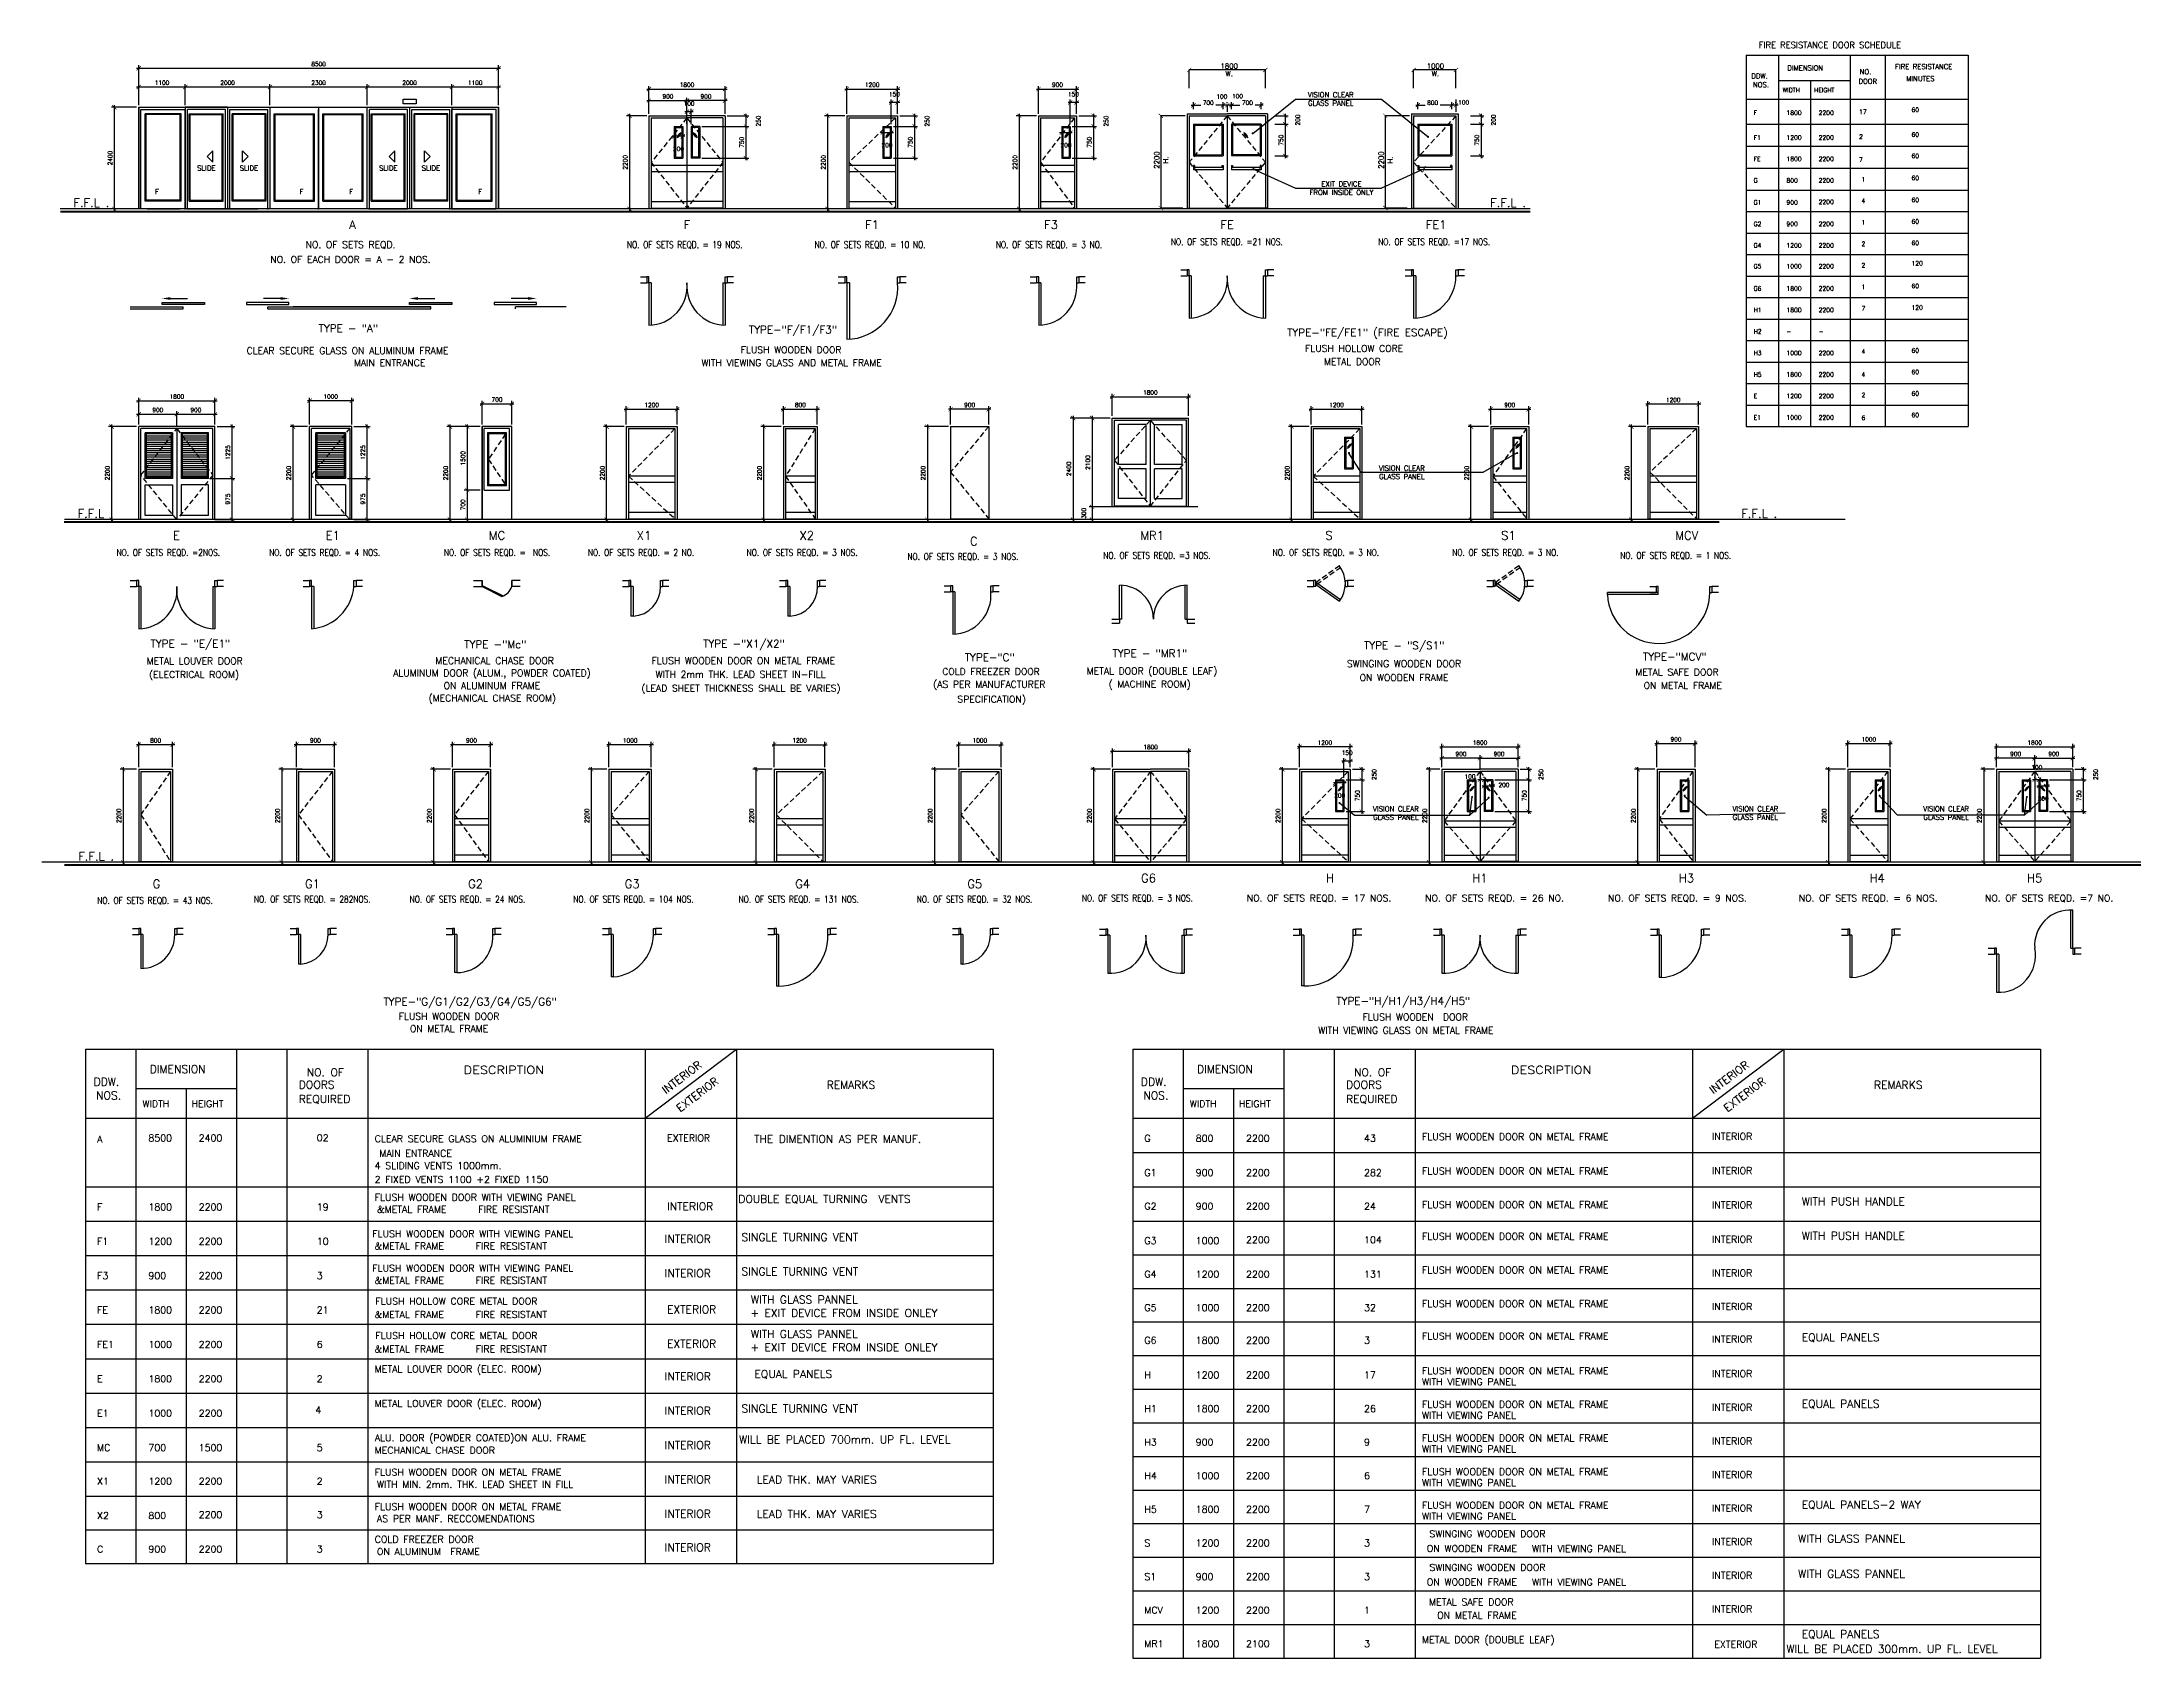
# Model space of a CAD drawing. Extents: x 105294 to 154914, y 92273 to 130474.
import ezdxf
from ezdxf.enums import TextEntityAlignment as Align

# ---------------------------------------------------------------- set-up
doc = ezdxf.new("R2010")
doc.units = 0
doc.header["$LTSCALE"] = 1000
doc.header["$MEASUREMENT"] = 0
doc.header["$PDMODE"] = 34
doc.linetypes.add('HIDDEN2', pattern=[0.1875, 0.125, -0.0625])
doc.layers.get('0').update_dxf_attribs({"linetype": 'CONTINUOUS'})
doc.layers.get('DEFPOINTS').update_dxf_attribs({"linetype": 'CONTINUOUS'})
for name, color, linetype in [('DIM', 11, 'CONTINUOUS'), ('DIM-IN', 7, 'CONTINUOUS'), ('DOOR', 4, 'CONTINUOUS'), ('TABLE', 4, 'CONTINUOUS'), ('TEXT', 2, 'CONTINUOUS'), ('TEXT-T', 2, 'CONTINUOUS'), ('WALL', 6, 'CONTINUOUS'), ('WIN', 5, 'CONTINUOUS')]:
    doc.layers.add(name, color=color, linetype=linetype)
doc.styles.add('ROMAND', font='romand.shx')
doc.styles.add('ROMANS', font='ROMANS.SHX', dxfattribs={"height": 100})
doc.dimstyles.new('STANDARD in', dxfattribs={"dimtxt": 120, "dimasz": 100, "dimexe": 70, "dimexo": 50, "dimgap": 50, "dimtad": 1, "dimdec": 0, "dimzin": 0, "dimdsep": 46, "dimtxsty": 'ROMANS', "dimblk": 'ARCHTICK', "dimcen": 50, "dimdle": 50, "dimclrd": 4, "dimclre": 4, "dimclrt": 2, "dimadec": 0, "dimazin": 0, "dimtfac": 1, "dimtdec": 0, "dimtmove": 2, "dimatfit": 3, "dimldrblk": 'ARCHTICK', "dimfxl": 0, "dimtolj": 1, "dimtzin": 0, "dimarcsym": 0})

msp = doc.modelspace()

# ---------------------------------------------------------------- texts
at = {"color": 4, "linetype": 'ByBlock', "style": 'ROMANS'}
for p in [(108012.4, 126934.5), (111423.8, 126934.5), (112599.5, 126934.5), (115647.5, 126934.5)]:
    msp.add_text('F', height=120, dxfattribs=at).set_placement(p, align=Align.MIDDLE)
at = {"color": 4, "linetype": 'ByBlock', "char_height": 120, "attachment_point": 5, "style": 'ROMANS'}
for s, insert in [('1800', (133345.7, 129905)), ('W.', (133345.7, 129725.8)), ('1000', (138219, 129905)), ('W.', (138219, 129725.8)), ('VISION CLEAR\\PGLASS PANEL', (135746.1, 129127.2)), ('EXIT DEVICE\\PFROM INSIDE ONLY', (135998.8, 127018.5)), ('VISION CLEAR\\PGLASS PANEL', (137284.2, 112246.8)), ('VISION CLEAR\\PGLASS PANEL', (145778.7, 112246.8)), ('VISION CLEAR\\PGLASS PANEL', (150285.1, 112246.8))]:
    msp.add_mtext(s, dxfattribs=dict(at, insert=insert))
at = {"color": 4, "linetype": 'ByBlock', "char_height": 120, "attachment_point": 5, "rotation": 90, "style": 'ROMANS'}
for s, insert in [('2200', (131634, 127682.4)), ('H.', (131845.3, 127682.4)), ('2200', (136936.9, 127682.4)), ('H.', (137148.2, 127682.4))]:
    msp.add_mtext(s, dxfattribs=dict(at, insert=insert))
at = {"layer": 'TABLE', "color": 2, "style": 'ROMANS'}
for s, height, p in [('DDW.', 118.86, (145684.6, 129609.4)), ('NOS.', 118.86, (145722.7, 129402.9)), ('DIMENSION', 118.86, (146533.2, 129800.9)), ('WIDTH', 104, (146423.5, 129283.7)), ('HEIGHT', 104, (147166.3, 129284)), ('F', 104, (145737.1, 128748.8)), ('1800', 104, (146513.6, 128748.8)), ('2200', 104, (147274.3, 128748.8)), ('17', 104, (148228.4, 128770.4)), ('60', 104, (149467.9, 128819.1)), ('F1', 104, (145737.1, 128162.4)), ('1200', 104, (146513.6, 128162.4)), ('2200', 104, (147274.3, 128162.4)), ('2', 104, (148228.4, 128184)), ('60', 104, (149467.9, 128232.6)), ('FE', 104, (145737.1, 127656.7)), ('1800', 104, (146513.6, 127656.7)), ('2200', 104, (147274.3, 127656.7)), ('7', 104, (148228.4, 127640.7)), ('60', 104, (149467.9, 127726.9)), ('G', 104, (145737.1, 127148.3)), ('800', 104, (146513.6, 127148.3)), ('2200', 104, (147274.3, 127148.3)), ('1', 104, (148286.1, 127175.7)), ('60', 104, (149467.9, 127206.9)), ('G1', 104, (145737.1, 126628.3)), ('900', 104, (146513.6, 126628.3)), ('2200', 104, (147274.3, 126640)), ('4', 104, (148286.1, 126667.4)), ('60', 104, (149467.9, 126686.9)), ('G2', 104, (145737.1, 126120)), ('900', 104, (146513.6, 126120)), ('2200', 104, (147274.3, 126120)), ('1', 104, (148286.1, 126159)), ('60', 104, (149467.9, 126178.6)), ('G4', 104, (145737.1, 125611.6)), ('1200', 104, (146513.6, 125611.6)), ('2200', 104, (147274.3, 125611.6)), ('2', 104, (148286.1, 125650.7)), ('60', 104, (149467.9, 125670.2)), ('G5', 104, (145737.1, 125119.1)), ('1000', 104, (146513.6, 125119.1)), ('2200', 104, (147274.3, 125119.1)), ('2', 104, (148286.1, 125142.3)), ('120', 104, (149467.9, 125191)), ('G6', 104, (145737.1, 124594.9)), ('1800', 104, (146513.6, 124594.9)), ('2200', 104, (147274.3, 124594.9)), ('1', 104, (148286.1, 124634)), ('60', 104, (149467.9, 124653.5)), ('H1', 104, (145737.1, 124086.5)), ('1800', 104, (146513.6, 124086.5)), ('2200', 104, (147274.3, 124086.5)), ('7', 104, (148286.1, 124125.6)), ('120', 104, (149467.9, 124145.1)), ('H2', 104, (145737.1, 123578.2)), ('-', 104, (146513.6, 123578.2)), ('-', 104, (147274.3, 123578.2)), ('H3', 104, (145737.1, 123069.8)), ('1000', 104, (146513.6, 123069.8)), ('2200', 104, (147274.3, 123069.8)), ('4', 104, (148286.1, 123108.9)), ('60', 104, (149467.9, 123128.4)), ('H5', 104, (145737.1, 122561.5)), ('1800', 104, (146513.6, 122561.5)), ('2200', 104, (147274.3, 122561.5)), ('4', 104, (148286.1, 122561.5)), ('60', 104, (149467.9, 122620.1)), ('E', 104, (145737.1, 122053.1)), ('1200', 104, (146513.6, 122053.1)), ('2200', 104, (147274.3, 122053.1)), ('2', 104, (148286.1, 122074.9)), ('60', 104, (149467.9, 122111.7)), ('E1', 104, (145737.1, 121544.7)), ('1000', 104, (146513.6, 121544.7)), ('2200', 104, (147274.3, 121544.7)), ('6', 104, (148286.1, 121536.1)), ('60', 104, (149467.9, 121603.4)), ('DIMENSION', 185.71, (107839.7, 106100.4)), ('NO. OF ', 185.71, (111551.3, 106023.7)), ('DIMENSION', 185.71, (132585.8, 106100.4)), ('DDW.', 185.71, (106513.7, 105801.1)), ('DOORS', 185.71, (111362.7, 105730.8)), ('REMARKS', 185.71, (123834.7, 105727.9)), ('DDW.', 185.71, (131259.9, 105801.1)), ('REMARKS', 185.71, (148580.8, 105727.9)), ('NOS.', 185.71, (106573.3, 105478.4)), ('WIDTH', 162.5, (107668.3, 105292.3)), ('HEIGHT', 162.5, (108828.9, 105292.7)), ('REQUIRED', 185.71, (111362.7, 105393.7)), ('NOS.', 185.71, (131319.4, 105478.4)), ('WIDTH', 162.5, (132414.4, 105292.3)), ('HEIGHT', 162.5, (133575, 105292.7)), ('A', 162.5, (106595.8, 104456.4)), ('8500', 162.5, (107809.1, 104482)), ('2400', 162.5, (108997.7, 104482)), ('02', 162.5, (111786.6, 104488.3)), ('CLEAR SECURE GLASS ON ALUMINIUM FRAME', 162.5, (113155.4, 104465.6)), (' MAIN ENTRANCE', 162.5, (113155.4, 104121.8)), ('EXTERIOR', 162.5, (120063.6, 104482)), ('THE DIMENTION AS PER MANUF. ', 185.714, (122120.5, 104450.3)), ('G', 162.5, (131341.9, 104478.8)), ('800', 162.5, (132555.2, 104478.8)), ('2200', 162.5, (133743.8, 104478.8)), ('43', 162.5, (136532.8, 104478.8)), ('FLUSH WOODEN DOOR ON METAL FRAME', 162.5, (137901.5, 104515.1)), ('INTERIOR', 162.5, (144752, 104525.8)), ('4 SLIDING VENTS 1000mm. ', 162.5, (113155.4, 103830.1)), ('G1', 162.5, (131341.9, 103666.3)), ('900', 162.5, (132555.2, 103666.3)), ('2200', 162.5, (133743.8, 103666.3)), ('282', 162.5, (136532.8, 103666.3)), ('FLUSH WOODEN DOOR ON METAL FRAME', 162.5, (137901.5, 103702.6)), ('INTERIOR', 162.5, (144752, 103713.3)), ('2 FIXED VENTS 1100 +2 FIXED 1150', 162.5, (113155.4, 103504)), ('FLUSH WOODEN DOOR WITH VIEWING PANEL', 162.5, (113155.4, 103083.9)), ('F', 162.5, (106595.8, 102853.8)), ('1800', 162.5, (107809.1, 102853.8)), ('2200', 162.5, (108997.7, 102853.8)), ('19', 162.5, (111786.6, 102853.8)), ('&METAL FRAME     FIRE RESISTANT ', 162.5, (113208.6, 102797.2)), ('G2', 162.5, (131341.9, 102872)), ('900', 162.5, (132555.2, 102872)), ('2200', 162.5, (133743.8, 102872)), ('24', 162.5, (136532.8, 102872)), ('FLUSH WOODEN DOOR ON METAL FRAME', 162.5, (137901.5, 102906.8)), ('INTERIOR', 162.5, (144752, 102900.8)), ('WITH PUSH HANDLE', 185.714, (146875.8, 102973.4)), ('FLUSH WOODEN DOOR WITH VIEWING PANEL', 162.5, (113097.7, 102219.1)), ('G3', 162.5, (131341.9, 102059.5)), ('1000', 162.5, (132555.2, 102059.5)), ('2200', 162.5, (133743.8, 102077.7)), ('104', 162.5, (136532.8, 102077.7)), ('FLUSH WOODEN DOOR ON METAL FRAME', 162.5, (137901.5, 102158.5)), ('INTERIOR', 162.5, (144752, 102088.3)), ('WITH PUSH HANDLE', 185.714, (146875.8, 102160.9)), ('F1', 162.5, (106595.8, 102041.3)), ('1200', 162.5, (107809.1, 102041.3)), ('2200', 162.5, (108997.7, 102041.3)), ('10', 162.5, (111786.6, 102041.3)), ('&METAL FRAME     FIRE RESISTANT ', 162.5, (113150.9, 101932.4)), ('F3', 162.5, (106595.8, 101228.8)), ('900', 162.5, (107809.1, 101228.8)), ('2200', 162.5, (108997.7, 101228.8)), ('3', 162.5, (111786.6, 101228.8)), ('FLUSH WOODEN DOOR WITH VIEWING PANEL', 162.5, (113097.7, 101406.6)), ('&METAL FRAME     FIRE RESISTANT ', 162.5, (113150.9, 101119.9)), ('G4', 162.5, (131341.9, 101265.2)), ('1200', 162.5, (132555.2, 101265.2)), ('2200', 162.5, (133743.8, 101265.2)), ('131', 162.5, (136532.8, 101265.2)), ('FLUSH WOODEN DOOR ON METAL FRAME', 162.5, (137901.5, 101364.2)), ('INTERIOR', 162.5, (144752, 101294)), ('FLUSH HOLLOW CORE METAL DOOR', 162.5, (113170.8, 100626.8)), ('FLUSH WOODEN DOOR ON METAL FRAME', 162.5, (137901.5, 100569.9)), ('FE', 162.5, (106595.8, 100416.3)), ('1800', 162.5, (107809.1, 100416.3)), ('2200', 162.5, (108997.7, 100416.3)), ('21', 162.5, (111786.6, 100416.3)), ('&METAL FRAME     FIRE RESISTANT ', 162.5, (113150.9, 100311)), ('G5', 162.5, (131341.9, 100470.9)), ('1000', 162.5, (132555.2, 100470.9)), ('2200', 162.5, (133743.8, 100470.9)), ('32', 162.5, (136532.8, 100470.9)), ('INTERIOR', 162.5, (144752, 100499.7)), ('FE1', 162.5, (106595.8, 99603.8)), ('1000', 162.5, (107809.1, 99603.8)), ('2200', 162.5, (108997.7, 99603.8)), ('6', 162.5, (111786.6, 99603.8)), ('FLUSH HOLLOW CORE METAL DOOR', 162.5, (113170.8, 99814.3)), ('G6', 162.5, (131341.9, 99701.3)), ('1800', 162.5, (132555.2, 99701.3)), ('2200', 162.5, (133743.8, 99701.3)), ('3', 162.5, (136532.8, 99701.3)), ('FLUSH WOODEN DOOR ON METAL FRAME', 162.5, (137901.5, 99800.3)), ('INTERIOR', 162.5, (144752, 99730.2)), ('EQUAL PANELS', 185.714, (146875.8, 99759.8)), ('&METAL FRAME     FIRE RESISTANT ', 162.5, (113150.9, 99498.5)), ('E', 162.5, (106595.8, 98791.3)), ('1800', 162.5, (107809.1, 98791.3)), ('2200', 162.5, (108997.7, 98791.3)), ('2', 162.5, (111786.6, 98791.3)), ('METAL LOUVER DOOR (ELEC. ROOM)', 162.5, (113155.4, 99021.4)), ('H', 162.5, (131341.9, 98882.3)), ('1200', 162.5, (132555.2, 98882.3)), ('2200', 162.5, (133743.8, 98882.3)), ('17', 162.5, (136532.8, 98882.3)), ('WITH VIEWING PANEL', 162.5, (137901.5, 98721.3)), ('FLUSH WOODEN DOOR ON METAL FRAME', 162.5, (137901.5, 98981.2)), ('INTERIOR', 162.5, (144752, 98911.1)), ('METAL LOUVER DOOR (ELEC. ROOM)', 162.5, (113155.4, 98208.9)), ('H1', 162.5, (131341.9, 98088)), ('1800', 162.5, (132555.2, 98088)), ('2200', 162.5, (133743.8, 98088)), ('26', 162.5, (136532.8, 98088)), ('FLUSH WOODEN DOOR ON METAL FRAME', 162.5, (137901.5, 98186.9)), ('INTERIOR', 162.5, (144752, 98116.8)), ('EQUAL PANELS', 185.714, (146875.8, 98189.4)), ('E1', 162.5, (106595.8, 97978.8)), ('1000', 162.5, (107809.1, 97978.8)), ('2200', 162.5, (108997.7, 97978.8)), ('4', 162.5, (111755.2, 98054.2)), ('WITH VIEWING PANEL', 162.5, (137901.5, 97927)), ('MC', 162.5, (106595.8, 97166.3)), ('700', 162.5, (107809.1, 97166.3)), ('1500', 162.5, (108997.7, 97166.3)), ('5', 162.5, (111786.6, 97166.3)), ('ALU. DOOR (POWDER COATED)ON ALU. FRAME', 162.5, (113155.4, 97396.4)), ('MECHANICAL CHASE DOOR', 162.5, (113155.4, 97103.7)), ('H3', 162.5, (131341.9, 97293.7)), ('900', 162.5, (132555.2, 97293.7)), ('2200', 162.5, (133743.8, 97293.7)), ('9', 162.5, (136532.8, 97293.7)), ('WITH VIEWING PANEL', 162.5, (137901.5, 97132.7)), ('FLUSH WOODEN DOOR ON METAL FRAME', 162.5, (137901.5, 97392.6)), ('INTERIOR', 162.5, (144752, 97322.5)), ('FLUSH WOODEN DOOR ON METAL FRAME', 162.5, (137901.5, 96598.3)), ('X1', 162.5, (106595.8, 96372)), ('1200', 162.5, (107809.1, 96372)), ('2200', 162.5, (108997.7, 96372)), ('2', 162.5, (111786.6, 96372)), ('FLUSH WOODEN DOOR ON METAL FRAME', 162.5, (113155.4, 96583.9)), ('WITH MIN. 2mm. THK. LEAD SHEET IN FILL', 162.5, (113208.6, 96297.2)), ('H4', 162.5, (131341.9, 96499.4)), ('1000', 162.5, (132555.2, 96499.4)), ('2200', 162.5, (133743.8, 96499.4)), ('6', 162.5, (136532.8, 96499.4)), ('WITH VIEWING PANEL', 162.5, (137901.5, 96338.4)), ('INTERIOR', 162.5, (144752, 96528.2)), ('FLUSH WOODEN DOOR ON METAL FRAME', 162.5, (113155.4, 95771.4)), ('H5', 162.5, (131341.9, 95705)), ('1800', 162.5, (132555.2, 95705)), ('2200', 162.5, (133743.8, 95705)), ('7', 162.5, (136532.8, 95705)), ('FLUSH WOODEN DOOR ON METAL FRAME', 162.5, (137901.5, 95804)), ('INTERIOR', 162.5, (144752, 95733.9)), ('EQUAL PANELS-2 WAY', 185.714, (146875.8, 95806.5)), ('X2', 162.5, (106595.8, 95559.5)), ('800', 162.5, (107809.1, 95559.5)), ('2200', 162.5, (108997.7, 95577.7)), ('3', 162.5, (111786.6, 95577.7)), ('AS PER MANF. RECCOMENDATIONS', 162.5, (113208.6, 95484.7)), ('WITH VIEWING PANEL', 162.5, (137901.5, 95544.1)), ('C', 162.5, (106595.8, 94765.2)), ('900', 162.5, (107809.1, 94765.2)), ('2200', 162.5, (108997.7, 94765.2)), ('3', 162.5, (111786.6, 94765.2)), ('COLD FREEZER DOOR', 162.5, (113155.4, 94995.3)), ('ON ALUMINUM  FRAME', 162.5, (113208.6, 94708.6)), ('S', 162.5, (131341.9, 94910.7)), ('1200', 162.5, (132555.2, 94910.7)), ('2200', 162.5, (133743.8, 94910.7)), ('3', 162.5, (136532.8, 94910.7)), ('WITH VIEWING PANEL', 162.5, (140501.5, 94778)), ('INTERIOR', 162.5, (144752, 94939.6)), ('WITH GLASS PANNEL', 185.714, (146791.6, 95002.8)), ('S1', 162.5, (131341.9, 94116.4)), ('900', 162.5, (132555.2, 94116.4)), ('2200', 162.5, (133743.8, 94116.4)), ('3', 162.5, (136532.8, 94116.4)), ('INTERIOR', 162.5, (144752, 94145.3)), ('WITH GLASS PANNEL', 185.714, (146791.6, 94169.4)), ('WITH VIEWING PANEL', 162.5, (140501.5, 93983.6)), ('MCV', 162.5, (131341.9, 93322.1)), ('1200', 162.5, (132555.2, 93322.1)), ('2200', 162.5, (133743.8, 93322.1)), ('1', 162.5, (136532.8, 93322.1)), ('INTERIOR', 162.5, (144752, 93351)), ('METAL DOOR (DOUBLE LEAF)', 162.5, (137901.5, 92626.8)), ('EQUAL PANELS', 185.714, (146875.8, 92744.6)), ('MR1', 162.5, (131341.9, 92527.8)), ('1800', 162.5, (132555.2, 92527.8)), ('2100', 162.5, (133743.8, 92527.8)), ('3', 162.5, (136532.8, 92527.8)), ('EXTERIOR', 162.5, (144809.7, 92512.9)), ('WILL BE PLACED 300mm. UP FL. LEVEL', 185.714, (146513.8, 92395))]:
    msp.add_text(s, height=height, dxfattribs=at).set_placement(p)
for s, height, p in [('DOOR', 118.86, (148434.6, 129544.3)), ('NO.', 118.86, (148380.2, 129768.7)), ('FIRE RESISTANCE ', 118.857, (149797.7, 129891.7)), (' MINUTES', 118.86, (149635.4, 129608.7))]:
    msp.add_text(s, height=height, dxfattribs=at).set_placement(p, align=Align.MIDDLE)
at = {"layer": 'TABLE', "color": 2, "style": 'ROMANS', "width": 1.2}
for p in [(115258.1, 106082.5), (140004.3, 106082.5)]:
    msp.add_text('DESCRIPTION', height=185.714, dxfattribs=at).set_placement(p)
at = {"layer": 'TABLE', "color": 2, "style": 'ROMANS'}
for s, p in [('INTERIOR', (120034.2, 105598.2)), ('EXTERIOR', (120373.1, 105169.5)), ('EXTERIOR', (145119.2, 105169.5))]:
    msp.add_text(s, height=185.71, rotation=37.15465, dxfattribs=at).set_placement(p)
for s, p in [('SWINGING WOODEN DOOR', (139448.5, 95077.7)), ('ON WOODEN FRAME', (139080.6, 94732.7)), ('SWINGING WOODEN DOOR', (139448.5, 94283.3)), ('ON WOODEN FRAME', (139080.6, 93938.4)), ('METAL SAFE DOOR', (139067, 93469.4)), (' ON METAL FRAME', (139144.5, 93153.4))]:
    msp.add_text(s, height=162.5, dxfattribs=at).set_placement(p, align=Align.BOTTOM_CENTER)
at = {"layer": 'TABLE', "color": 2, "insert": (137425.5, 120300.1), "char_height": 120, "attachment_point": 5, "style": 'ROMANS'}
msp.add_mtext('VISION CLEAR\\PGLASS PANEL', dxfattribs=at)
at = {"layer": 'TEXT', "style": 'ROMANS'}
for s, p in [('NO. OF ', (136297.5, 106023.7)), ('DOORS', (136108.9, 105730.8)), ('REQUIRED', (136108.9, 105393.7))]:
    msp.add_text(s, height=185.71, dxfattribs=at).set_placement(p)
msp.add_text('INTERIOR', height=185.71, rotation=37.15465, dxfattribs=at).set_placement((144780.3, 105598.2))
at = {"layer": 'TEXT', "color": 2, "style": 'ROMANS'}
for s, height, p in [('DOUBLE EQUAL TURNING  VENTS', 185.714, (121746.1, 103031.9)), ('INTERIOR', 185.71, (120063.6, 102857)), ('INTERIOR', 185.71, (120005.9, 102088.3)), ('SINGLE TURNING VENT', 185.714, (121823.1, 102128.7)), ('INTERIOR', 185.71, (120005.9, 101275.8)), ('SINGLE TURNING VENT', 185.714, (121823.1, 101316.2)), ('WITH GLASS PANNEL', 185.714, (122045.5, 100653)), ('EXTERIOR', 185.71, (120063.6, 100419.5)), ('+ EXIT DEVICE FROM INSIDE ONLEY', 185.714, (122031.6, 100335.2)), ('EXTERIOR', 185.71, (120063.6, 99607)), ('WITH GLASS PANNEL', 185.714, (122045.5, 99840.5)), ('+ EXIT DEVICE FROM INSIDE ONLEY', 185.714, (122031.6, 99522.7)), ('INTERIOR', 185.71, (120005.9, 98838.3)), ('EQUAL PANELS', 185.714, (122129.6, 98892.7)), ('SINGLE TURNING VENT', 185.714, (121823.1, 98077.5)), ('INTERIOR', 185.71, (120005.9, 98025.8)), ('INTERIOR', 185.71, (120005.9, 97213.3)), ('WILL BE PLACED 700mm. UP FL. LEVEL', 185.714, (121767.7, 97344.4)), ('INTERIOR', 185.71, (120005.9, 96400.8)), ('LEAD THK. MAY VARIES ', 185.714, (122183.7, 96397)), ('INTERIOR', 185.71, (120005.9, 95588.3)), ('LEAD THK. MAY VARIES ', 185.714, (122183.7, 95584.5)), ('INTERIOR', 185.71, (120005.9, 94794))]:
    msp.add_text(s, height=height, dxfattribs=at).set_placement(p)
at = {"layer": 'TEXT-T', "style": 'ROMANS'}
for s, p in [('NO. OF SETS REQD.', (112583.4, 125554.7)), ('NO. OF EACH DOOR = A - 2 NOS.', (112583.4, 125205.4)), (' CLEAR SECURE GLASS ON ALUMINUM FRAME', (112458, 123048.1)), ('FLUSH WOODEN DOOR', (122994.6, 123068.7)), ('FLUSH HOLLOW CORE', (136298.2, 123100.8)), ('MAIN ENTRANCE', (113508.8, 122763.4)), ('WITH VIEWING GLASS AND METAL FRAME', (123006.7, 122763.8)), ('METAL DOOR', (136256.3, 122788.6)), (' METAL LOUVER DOOR', (108847.4, 115712.1)), ('(ELECTRICAL ROOM)', (108887.1, 115392.8)), ('ALUMINUM DOOR (ALUM., POWDER COATED)', (115925.8, 115430.4)), ('MECHANICAL CHASE DOOR', (115990.2, 115721.9)), ('FLUSH WOODEN DOOR ON METAL FRAME', (121866.6, 115721.9)), ('COLD FREEZER DOOR', (127717.9, 115464.7)), (' METAL DOOR (DOUBLE LEAF)', (131467.8, 115477.4)), ('SWINGING WOODEN DOOR', (137476.4, 115650.5)), ('METAL SAFE DOOR', (143929.9, 115450.2)), ('ON ALUMINUM FRAME', (115925.8, 115129.9)), ('(LEAD SHEET THICKNESS SHALL BE VARIES)', (121810.7, 115070.6)), ('WITH 2mm THK. LEAD SHEET IN-FILL', (121802.2, 115397)), ('(AS PER MANUFACTURER ', (127732.6, 115162)), ('( MACHINE ROOM)', (131467.8, 115167.4)), ('ON WOODEN FRAME', (137476.4, 115320.2)), (' ON METAL FRAME', (144007.4, 115134.1)), ('(MECHANICAL CHASE ROOM)', (115934.4, 114836.8)), ('SPECIFICATION)', (127732.6, 114809.2)), ('NO. OF SETS REQD. = 17 NOS.', (135469.1, 110108)), ('NO. OF SETS REQD. = 26 NO.', (139614.5, 110108)), ('NO. OF SETS REQD. = 9 NOS.', (143937, 110108)), ('NO. OF SETS REQD. = 6 NOS.', (148443.4, 110108)), ('NO. OF SETS REQD. =7 NO.', (152721.1, 110108)), ('FLUSH WOODEN DOOR', (114913.6, 107312.4)), ('ON METAL FRAME', (114913.6, 107020.7)), ('WITH VIEWING GLASS ON METAL FRAME', (137521.7, 106981.8)), ('     FLUSH WOODEN  DOOR', (137444.2, 107297.9))]:
    msp.add_text(s, height=160, dxfattribs=at).set_placement(p, align=Align.BOTTOM_CENTER)
at = {"layer": 'TEXT-T', "style": 'ROMANS', "width": 0.8}
for s, p in [('NO. OF SETS REQD. = 19 NOS.', (120481.7, 125554.7)), ('NO. OF SETS REQD. = 10 NO.', (124859.1, 125554.7)), ('NO. OF SETS REQD. = 3 NO.', (129088, 125554.7)), ('NO. OF SETS REQD. =21 NOS.', (133289.3, 125622.8)), ('NO. OF SETS REQD. =17 NOS.', (138188.4, 125622.8)), ('NO. OF SETS REQD. =2NOS.', (108277.9, 118276.8)), ('NO. OF SETS REQD. = 4 NOS.', (111972.6, 118276.8)), ('NO. OF SETS REQD. =  NOS.', (116046.8, 118276.8)), ('NO. OF SETS REQD. = 2 NO.', (119448.7, 118276.8)), ('NO. OF SETS REQD. = 3 NOS.', (123254.4, 118276.8)), ('NO. OF SETS REQD. = 3 NOS.', (127054, 118181.3)), ('NO. OF SETS REQD. =3 NOS.', (131638.5, 118208.7)), ('NO. OF SETS REQD. = 3 NO.', (135630.4, 118276.8)), ('NO. OF SETS REQD. = 3 NO.', (139872.5, 118276.8)), ('NO. OF SETS REQD. = 1 NOS.', (143895.9, 118208.7)), ('NO. OF SETS REQD. = 43 NOS.', (107966, 110053.1)), ('NO. OF SETS REQD. = 282NOS.', (111679.1, 110080.6)), ('NO. OF SETS REQD. = 24 NOS.', (115347.4, 110080.6)), ('NO. OF SETS REQD. = 104 NOS.', (119269.6, 110080.6)), ('NO. OF SETS REQD. = 131 NOS.', (123174.2, 110080.6)), ('NO. OF SETS REQD. = 32 NOS.', (127328.8, 110080.6)), ('NO. OF SETS REQD. = 3 NOS.', (131175.7, 110108))]:
    msp.add_text(s, height=160, dxfattribs=at).set_placement(p, align=Align.BOTTOM_CENTER)
at = {"layer": 'WALL', "style": 'ROMANS'}
for s, height, p in [('FIRE RESISTANCE DOOR SCHEDULE', 144, (147541.4, 130401.7)), ('TYPE - "A"', 180, (112532.1, 123706)), ('TYPE-"F/F1/F3"', 180, (123038.9, 123661.8)), ('TYPE-"FE/FE1" (FIRE ESCAPE)', 180, (136613.1, 123593.2)), ('TYPE - "E/E1"', 180, (108800, 116240.5)), ('TYPE -"Mc"', 180, (116005.3, 116235.9)), ('TYPE -"X1/X2"', 180, (121881.6, 116235.9)), ('TYPE - "MR1"', 180, (131472, 116022.3)), ('TYPE - "S/S1"', 180, (137480.6, 116195.4)), ('TYPE-"C"', 180, (127687.3, 115927.8)), ('TYPE-"MCV"', 180, (143873.6, 115942.2)), ('TYPE-"G/G1/G2/G3/G4/G5/G6"', 180, (115409.9, 107775.5)), ('TYPE-"H/H1/H3/H4/H5"', 180, (137459.6, 107789.9))]:
    msp.add_text(s, height=height, dxfattribs=at).set_placement(p, align=Align.MIDDLE)
at = {"layer": 'WALL'}
for s, style, p in [('F.F.L .', 'ROMANS', (106459.7, 126572.6)), ('F.F.L .', 'ROMANS', (139936.5, 126572.6)), ('A', 'ROMAND', (112629.6, 126054.8)), ('F', 'ROMAND', (120532.6, 126054.8)), ('F1', 'ROMAND', (124906.8, 126054.8)), ('F3', 'ROMAND', (129135.7, 126054.8)), ('FE', 'ROMAND', (133298.1, 126054.8)), ('FE1', 'ROMAND', (138237.2, 126054.8)), ('F.F.L .', 'ROMANS', (106560.6, 119226.7)), ('F.F.L .', 'ROMANS', (145869.1, 119226.7)), ('E', 'ROMAND', (108468.2, 118708.8)), ('E1', 'ROMAND', (112165.5, 118708.8)), ('MC', 'ROMAND', (116045.2, 118708.8)), ('X1', 'ROMAND', (119519.8, 118708.8)), ('X2', 'ROMAND', (123364.6, 118708.8)), ('C', 'ROMAND', (127309.4, 118572.9)), ('MR1', 'ROMAND', (131526.7, 118708.8)), ('S', 'ROMAND', (135701.5, 118708.8)), ('S1', 'ROMAND', (139943.6, 118708.8)), ('MCV', 'ROMAND', (144157.2, 118708.8)), ('F.F.L .', 'ROMANS', (106574.4, 111125.9)), ('G', 'ROMAND', (107999, 110472.2)), ('G1', 'ROMAND', (111682.2, 110472.2)), ('G2', 'ROMAND', (115539.4, 110472.2)), ('G3', 'ROMAND', (119237.3, 110472.2)), ('G4', 'ROMAND', (123267.7, 110472.2)), ('G5', 'ROMAND', (127332, 110472.2)), ('G6', 'ROMAND', (131437.1, 110608.1)), ('H', 'ROMAND', (135730.5, 110608.1)), ('H1', 'ROMAND', (139270.5, 110608.1)), ('H3', 'ROMAND', (144151, 110608.1)), ('H4', 'ROMAND', (148657.4, 110608.1)), ('H5', 'ROMAND', (152377.1, 110608.1))]:
    msp.add_text(s, height=200, dxfattribs=dict(at, style=style)).set_placement(p, align=Align.CENTER)
at = {"layer": 'WIN', "style": 'ROMANS'}
for p in [(109176.7, 127492.6), (110184.1, 127492.6), (113475.8, 127492.6), (114483.2, 127492.6)]:
    msp.add_text('SLIDE', height=120, dxfattribs=at).set_placement(p, align=Align.MIDDLE)

# ---------------------------------------------------------------- blocks, each defined once
blk = doc.blocks.new('_ARCHTICK')
at = {"color": 0, "linetype": 'ByBlock', "const_width": 0.15}
blk.add_lwpolyline([(-0.5, -0.5), (0.5, 0.5)], dxfattribs=at)
blk = doc.blocks.new('*D34')
at = {"layer": 'DEFPOINTS', "color": 0, "linetype": 'ByBlock'}
for p in [(152379, 113032), (152379, 113032), (152479, 113032)]:
    blk.add_point(p, dxfattribs=at)
at = {"layer": 'DIM', "color": 4, "linetype": 'ByBlock', "lineweight": -2}
for p, q in [((152529, 113032), (152329, 113032)), ((152379, 113082), (152379, 113102)), ((152479, 113082), (152479, 113102))]:
    blk.add_line(p, q, dxfattribs=at)
at = {"layer": 'DIM', "color": 4, "linetype": 'ByBlock', "lineweight": -2, "xscale": 100, "yscale": 100, "zscale": 100, "rotation": 180}
blk.add_blockref('_ARCHTICK', (152379, 113032), dxfattribs=at)
at = {"layer": 'DIM', "color": 4, "linetype": 'ByBlock', "lineweight": -2, "xscale": 100, "yscale": 100, "zscale": 100}
blk.add_blockref('_ARCHTICK', (152479, 113032), dxfattribs=at)
at = {"layer": 'DIM', "color": 2, "linetype": 'ByBlock', "insert": (152429, 113327), "char_height": 100, "attachment_point": 5, "style": 'ROMANS'}
blk.add_mtext('\\A1;100', dxfattribs=at)
blk = doc.blocks.new('*D35')
at = {"layer": 'DEFPOINTS', "color": 0, "linetype": 'ByBlock'}
for p in [(151479, 113282), (151173, 111082), (151356, 111082)]:
    blk.add_point(p, dxfattribs=at)
at = {"layer": 'DIM', "color": 4, "linetype": 'ByBlock', "lineweight": -2}
for p, q in [((151429, 113282), (151103, 113282)), ((151173, 113332), (151173, 111032)), ((151306, 111082), (151103, 111082))]:
    blk.add_line(p, q, dxfattribs=at)
at = {"layer": 'DIM', "color": 4, "linetype": 'ByBlock', "lineweight": -2, "xscale": 100, "yscale": 100, "zscale": 100}
for p, rotation in [((151173, 113282), 90), ((151173, 111082), 270)]:
    blk.add_blockref('_ARCHTICK', p, dxfattribs=dict(at, rotation=rotation))
at = {"layer": 'DIM', "color": 2, "linetype": 'ByBlock', "insert": (151073, 112182), "char_height": 100, "attachment_point": 5, "rotation": 90, "style": 'ROMANS'}
blk.add_mtext('\\A1;2200', dxfattribs=at)
blk = doc.blocks.new('*D36')
at = {"layer": 'DEFPOINTS', "color": 0, "linetype": 'ByBlock'}
for p in [(151479, 113544), (151479, 113473), (152379, 113473)]:
    blk.add_point(p, dxfattribs=at)
at = {"layer": 'DIM', "color": 4, "linetype": 'ByBlock', "lineweight": -2}
for p, q in [((152429, 113544), (151429, 113544)), ((151479, 113523), (151479, 113614)), ((152379, 113523), (152379, 113614))]:
    blk.add_line(p, q, dxfattribs=at)
at = {"layer": 'DIM', "color": 4, "linetype": 'ByBlock', "lineweight": -2, "xscale": 100, "yscale": 100, "zscale": 100, "rotation": 180}
blk.add_blockref('_ARCHTICK', (151479, 113544), dxfattribs=at)
at = {"layer": 'DIM', "color": 4, "linetype": 'ByBlock', "lineweight": -2, "xscale": 100, "yscale": 100, "zscale": 100}
blk.add_blockref('_ARCHTICK', (152379, 113544), dxfattribs=at)
at = {"layer": 'DIM', "color": 2, "linetype": 'ByBlock', "insert": (151929, 113644), "char_height": 100, "attachment_point": 5, "style": 'ROMANS'}
blk.add_mtext('\\A1;900', dxfattribs=at)
blk = doc.blocks.new('*D37')
at = {"layer": 'DEFPOINTS', "color": 0, "linetype": 'ByBlock'}
for p in [(153279, 113282), (152679, 113032), (153526, 113032)]:
    blk.add_point(p, dxfattribs=at)
at = {"layer": 'DIM', "color": 4, "linetype": 'ByBlock', "lineweight": -2}
for p, q in [((153329, 113282), (153596, 113282)), ((153526, 113332), (153526, 112982)), ((152729, 113032), (153596, 113032))]:
    blk.add_line(p, q, dxfattribs=at)
at = {"layer": 'DIM', "color": 4, "linetype": 'ByBlock', "lineweight": -2, "xscale": 100, "yscale": 100, "zscale": 100}
for p, rotation in [((153526, 113282), 90), ((153526, 113032), 270)]:
    blk.add_blockref('_ARCHTICK', p, dxfattribs=dict(at, rotation=rotation))
at = {"layer": 'DIM', "color": 2, "linetype": 'ByBlock', "insert": (153821, 113157), "char_height": 100, "attachment_point": 5, "rotation": 90, "style": 'ROMANS'}
blk.add_mtext('\\A1;250', dxfattribs=at)
blk = doc.blocks.new('*D38')
at = {"layer": 'DEFPOINTS', "color": 0, "linetype": 'ByBlock'}
for p in [(152479, 113032), (152479, 112885), (152679, 113032)]:
    blk.add_point(p, dxfattribs=at)
at = {"layer": 'DIM', "color": 4, "linetype": 'ByBlock', "lineweight": -2}
for p, q in [((152729, 112885), (152429, 112885)), ((152479, 112982), (152479, 112815)), ((152679, 112982), (152679, 112815))]:
    blk.add_line(p, q, dxfattribs=at)
at = {"layer": 'DIM', "color": 4, "linetype": 'ByBlock', "lineweight": -2, "xscale": 100, "yscale": 100, "zscale": 100, "rotation": 180}
blk.add_blockref('_ARCHTICK', (152479, 112885), dxfattribs=at)
at = {"layer": 'DIM', "color": 4, "linetype": 'ByBlock', "lineweight": -2, "xscale": 100, "yscale": 100, "zscale": 100}
blk.add_blockref('_ARCHTICK', (152679, 112885), dxfattribs=at)
at = {"layer": 'DIM', "color": 2, "linetype": 'ByBlock', "insert": (152579, 112590), "char_height": 100, "attachment_point": 5, "style": 'ROMANS'}
blk.add_mtext('\\A1;200', dxfattribs=at)
blk = doc.blocks.new('*D39')
at = {"layer": 'DEFPOINTS', "color": 0, "linetype": 'ByBlock'}
for p in [(152902, 113032), (152679, 112282), (153526, 112282)]:
    blk.add_point(p, dxfattribs=at)
at = {"layer": 'DIM', "color": 4, "linetype": 'ByBlock', "lineweight": -2}
for p, q in [((152952, 113032), (153596, 113032)), ((153526, 113082), (153526, 112232)), ((152729, 112282), (153596, 112282))]:
    blk.add_line(p, q, dxfattribs=at)
at = {"layer": 'DIM', "color": 4, "linetype": 'ByBlock', "lineweight": -2, "xscale": 100, "yscale": 100, "zscale": 100}
for p, rotation in [((153526, 113032), 90), ((153526, 112282), 270)]:
    blk.add_blockref('_ARCHTICK', p, dxfattribs=dict(at, rotation=rotation))
at = {"layer": 'DIM', "color": 2, "linetype": 'ByBlock', "insert": (153426, 112657), "char_height": 100, "attachment_point": 5, "rotation": 90, "style": 'ROMANS'}
blk.add_mtext('\\A1;750', dxfattribs=at)
blk = doc.blocks.new('*D40')
at = {"layer": 'DEFPOINTS', "color": 0, "linetype": 'ByBlock'}
for p in [(152379, 113232), (153279, 113544), (153279, 113282)]:
    blk.add_point(p, dxfattribs=at)
at = {"layer": 'DIM', "color": 4, "linetype": 'ByBlock', "lineweight": -2}
for p, q in [((152329, 113544), (153329, 113544)), ((152379, 113282), (152379, 113614)), ((153279, 113332), (153279, 113614))]:
    blk.add_line(p, q, dxfattribs=at)
at = {"layer": 'DIM', "color": 4, "linetype": 'ByBlock', "lineweight": -2, "xscale": 100, "yscale": 100, "zscale": 100, "rotation": 180}
blk.add_blockref('_ARCHTICK', (152379, 113544), dxfattribs=at)
at = {"layer": 'DIM', "color": 4, "linetype": 'ByBlock', "lineweight": -2, "xscale": 100, "yscale": 100, "zscale": 100}
blk.add_blockref('_ARCHTICK', (153279, 113544), dxfattribs=at)
at = {"layer": 'DIM', "color": 2, "linetype": 'ByBlock', "insert": (152829, 113644), "char_height": 100, "attachment_point": 5, "style": 'ROMANS'}
blk.add_mtext('\\A1;900', dxfattribs=at)
blk = doc.blocks.new('*D41')
at = {"layer": 'DEFPOINTS', "color": 0, "linetype": 'ByBlock'}
for p in [(153279, 113811), (151479, 113282), (153279, 113282)]:
    blk.add_point(p, dxfattribs=at)
at = {"layer": 'DIM', "color": 4, "linetype": 'ByBlock', "lineweight": -2}
for p, q in [((151429, 113811), (153329, 113811)), ((151479, 113332), (151479, 113881)), ((153279, 113332), (153279, 113881))]:
    blk.add_line(p, q, dxfattribs=at)
at = {"layer": 'DIM', "color": 4, "linetype": 'ByBlock', "lineweight": -2, "xscale": 100, "yscale": 100, "zscale": 100, "rotation": 180}
blk.add_blockref('_ARCHTICK', (151479, 113811), dxfattribs=at)
at = {"layer": 'DIM', "color": 4, "linetype": 'ByBlock', "lineweight": -2, "xscale": 100, "yscale": 100, "zscale": 100}
blk.add_blockref('_ARCHTICK', (153279, 113811), dxfattribs=at)
at = {"layer": 'DIM', "color": 2, "linetype": 'ByBlock', "insert": (152379, 113911), "char_height": 100, "attachment_point": 5, "style": 'ROMANS'}
blk.add_mtext('\\A1;1800', dxfattribs=at)
blk = doc.blocks.new('*D42')
at = {"layer": 'DEFPOINTS', "color": 0, "linetype": 'ByBlock'}
for p in [(138603, 128978), (138603, 128833), (138703, 128978)]:
    blk.add_point(p, dxfattribs=at)
at = {"layer": 'WALL', "color": 4, "linetype": 'ByBlock', "lineweight": -2}
for p, q in [((138603, 128883), (138603, 129048)), ((138703, 129028), (138703, 129048)), ((138753, 128978), (138553, 128978))]:
    blk.add_line(p, q, dxfattribs=at)
at = {"layer": 'WALL', "color": 4, "linetype": 'ByBlock', "lineweight": -2, "xscale": 100, "yscale": 100, "zscale": 100, "rotation": 180}
blk.add_blockref('_ARCHTICK', (138603, 128978), dxfattribs=at)
at = {"layer": 'WALL', "color": 4, "linetype": 'ByBlock', "lineweight": -2, "xscale": 100, "yscale": 100, "zscale": 100}
blk.add_blockref('_ARCHTICK', (138703, 128978), dxfattribs=at)
at = {"layer": 'WALL', "color": 2, "linetype": 'ByBlock', "insert": (138886, 129047), "char_height": 100, "attachment_point": 5, "style": 'ROMANS'}
blk.add_mtext('\\A1;100', dxfattribs=at)
blk = doc.blocks.new('*D43')
at = {"layer": 'DEFPOINTS', "color": 0, "linetype": 'ByBlock'}
for p in [(138997, 128529), (138997, 127779), (139296, 127779)]:
    blk.add_point(p, dxfattribs=at)
at = {"layer": 'DIM-IN', "color": 4, "linetype": 'ByBlock', "lineweight": -2}
for p, q in [((139047, 128529), (139366, 128529)), ((139296, 128579), (139296, 127729)), ((139047, 127779), (139366, 127779))]:
    blk.add_line(p, q, dxfattribs=at)
at = {"layer": 'DIM-IN', "color": 4, "linetype": 'ByBlock', "lineweight": -2, "xscale": 100, "yscale": 100, "zscale": 100}
for p, rotation in [((139296, 128529), 90), ((139296, 127779), 270)]:
    blk.add_blockref('_ARCHTICK', p, dxfattribs=dict(at, rotation=rotation))
at = {"layer": 'DIM-IN', "color": 2, "linetype": 'ByBlock', "insert": (139196, 128154), "char_height": 100, "attachment_point": 5, "rotation": 90, "style": 'ROMANS'}
blk.add_mtext('\\A1;750', dxfattribs=at)
blk = doc.blocks.new('*D44')
at = {"layer": 'DEFPOINTS', "color": 0, "linetype": 'ByBlock'}
for p in [(138997, 128729), (138997, 128529), (139296, 128529)]:
    blk.add_point(p, dxfattribs=at)
at = {"layer": 'DIM', "color": 4, "linetype": 'ByBlock', "lineweight": -2}
for p, q in [((139047, 128729), (139366, 128729)), ((139047, 128529), (139366, 128529)), ((139296, 128779), (139296, 128479))]:
    blk.add_line(p, q, dxfattribs=at)
at = {"layer": 'DIM', "color": 4, "linetype": 'ByBlock', "lineweight": -2, "xscale": 100, "yscale": 100, "zscale": 100}
for p, rotation in [((139296, 128729), 90), ((139296, 128529), 270)]:
    blk.add_blockref('_ARCHTICK', p, dxfattribs=dict(at, rotation=rotation))
at = {"layer": 'DIM', "color": 2, "linetype": 'ByBlock', "insert": (139591, 128629), "char_height": 100, "attachment_point": 5, "rotation": 90, "style": 'ROMANS'}
blk.add_mtext('\\A1;200', dxfattribs=at)
blk = doc.blocks.new('*D45')
at = {"layer": 'DEFPOINTS', "color": 0, "linetype": 'ByBlock'}
for p in [(147961, 113282), (147503, 111082), (147827, 111082)]:
    blk.add_point(p, dxfattribs=at)
at = {"layer": 'DIM', "color": 4, "linetype": 'ByBlock', "lineweight": -2}
for p, q in [((147911, 113282), (147433, 113282)), ((147503, 113332), (147503, 111032)), ((147777, 111082), (147433, 111082))]:
    blk.add_line(p, q, dxfattribs=at)
at = {"layer": 'DIM', "color": 4, "linetype": 'ByBlock', "lineweight": -2, "xscale": 100, "yscale": 100, "zscale": 100}
for p, rotation in [((147503, 113282), 90), ((147503, 111082), 270)]:
    blk.add_blockref('_ARCHTICK', p, dxfattribs=dict(at, rotation=rotation))
at = {"layer": 'DIM', "color": 2, "linetype": 'ByBlock', "insert": (147403, 112182), "char_height": 100, "attachment_point": 5, "rotation": 90, "style": 'ROMANS'}
blk.add_mtext('\\A1;2200', dxfattribs=at)
blk = doc.blocks.new('*D46')
at = {"layer": 'DEFPOINTS', "color": 0, "linetype": 'ByBlock'}
for p in [(148961, 113889), (147961, 113282), (148961, 113282)]:
    blk.add_point(p, dxfattribs=at)
at = {"layer": 'DIM', "color": 4, "linetype": 'ByBlock', "lineweight": -2}
for p, q in [((147911, 113889), (149011, 113889)), ((147961, 113332), (147961, 113959)), ((148961, 113332), (148961, 113959))]:
    blk.add_line(p, q, dxfattribs=at)
at = {"layer": 'DIM', "color": 4, "linetype": 'ByBlock', "lineweight": -2, "xscale": 100, "yscale": 100, "zscale": 100, "rotation": 180}
blk.add_blockref('_ARCHTICK', (147961, 113889), dxfattribs=at)
at = {"layer": 'DIM', "color": 4, "linetype": 'ByBlock', "lineweight": -2, "xscale": 100, "yscale": 100, "zscale": 100}
blk.add_blockref('_ARCHTICK', (148961, 113889), dxfattribs=at)
at = {"layer": 'DIM', "color": 2, "linetype": 'ByBlock', "insert": (148461, 113989), "char_height": 100, "attachment_point": 5, "style": 'ROMANS'}
blk.add_mtext('\\A1;1000', dxfattribs=at)
blk = doc.blocks.new('*D47')
at = {"layer": 'DEFPOINTS', "color": 0, "linetype": 'ByBlock'}
for p in [(143238, 121912), (143238, 121383), (144438, 121383)]:
    blk.add_point(p, dxfattribs=at)
at = {"layer": 'DIM', "color": 4, "linetype": 'ByBlock', "lineweight": -2}
for p, q in [((144488, 121912), (143188, 121912)), ((143238, 121433), (143238, 121982)), ((144438, 121433), (144438, 121982))]:
    blk.add_line(p, q, dxfattribs=at)
at = {"layer": 'DIM', "color": 4, "linetype": 'ByBlock', "lineweight": -2, "xscale": 100, "yscale": 100, "zscale": 100, "rotation": 180}
blk.add_blockref('_ARCHTICK', (143238, 121912), dxfattribs=at)
at = {"layer": 'DIM', "color": 4, "linetype": 'ByBlock', "lineweight": -2, "xscale": 100, "yscale": 100, "zscale": 100}
blk.add_blockref('_ARCHTICK', (144438, 121912), dxfattribs=at)
at = {"layer": 'DIM', "color": 2, "linetype": 'ByBlock', "insert": (143838, 122012), "char_height": 100, "attachment_point": 5, "style": 'ROMANS'}
blk.add_mtext('\\A1;1200', dxfattribs=at)
blk = doc.blocks.new('*D3')
at = {"layer": 'DEFPOINTS', "color": 0, "linetype": 'ByBlock'}
for p in [(143238, 121383), (142847, 119183), (143104, 119183)]:
    blk.add_point(p, dxfattribs=at)
at = {"layer": 'DIM', "color": 4, "linetype": 'ByBlock', "lineweight": -2}
for p, q in [((143188, 121383), (142777, 121383)), ((142847, 121433), (142847, 119133)), ((143054, 119183), (142777, 119183))]:
    blk.add_line(p, q, dxfattribs=at)
at = {"layer": 'DIM', "color": 4, "linetype": 'ByBlock', "lineweight": -2, "xscale": 100, "yscale": 100, "zscale": 100}
for p, rotation in [((142847, 121383), 90), ((142847, 119183), 270)]:
    blk.add_blockref('_ARCHTICK', p, dxfattribs=dict(at, rotation=rotation))
at = {"layer": 'DIM', "color": 2, "linetype": 'ByBlock', "insert": (142747, 120283), "char_height": 100, "attachment_point": 5, "rotation": 90, "style": 'ROMANS'}
blk.add_mtext('\\A1;2200', dxfattribs=at)
blk = doc.blocks.new('*D4')
at = {"layer": 'DEFPOINTS', "color": 0, "linetype": 'ByBlock'}
for p in [(143454, 113282), (142996, 111082), (143320, 111082)]:
    blk.add_point(p, dxfattribs=at)
at = {"layer": 'DIM', "color": 4, "linetype": 'ByBlock', "lineweight": -2}
for p, q in [((143404, 113282), (142926, 113282)), ((142996, 113332), (142996, 111032)), ((143270, 111082), (142926, 111082))]:
    blk.add_line(p, q, dxfattribs=at)
at = {"layer": 'DIM', "color": 4, "linetype": 'ByBlock', "lineweight": -2, "xscale": 100, "yscale": 100, "zscale": 100}
for p, rotation in [((142996, 113282), 90), ((142996, 111082), 270)]:
    blk.add_blockref('_ARCHTICK', p, dxfattribs=dict(at, rotation=rotation))
at = {"layer": 'DIM', "color": 2, "linetype": 'ByBlock', "insert": (142896, 112182), "char_height": 100, "attachment_point": 5, "rotation": 90, "style": 'ROMANS'}
blk.add_mtext('\\A1;2200', dxfattribs=at)
blk = doc.blocks.new('*D5')
at = {"layer": 'DEFPOINTS', "color": 0, "linetype": 'ByBlock'}
for p in [(144354, 113889), (143454, 113282), (144354, 113282)]:
    blk.add_point(p, dxfattribs=at)
at = {"layer": 'DIM', "color": 4, "linetype": 'ByBlock', "lineweight": -2}
for p, q in [((143404, 113889), (144404, 113889)), ((143454, 113332), (143454, 113959)), ((144354, 113332), (144354, 113959))]:
    blk.add_line(p, q, dxfattribs=at)
at = {"layer": 'DIM', "color": 4, "linetype": 'ByBlock', "lineweight": -2, "xscale": 100, "yscale": 100, "zscale": 100, "rotation": 180}
blk.add_blockref('_ARCHTICK', (143454, 113889), dxfattribs=at)
at = {"layer": 'DIM', "color": 4, "linetype": 'ByBlock', "lineweight": -2, "xscale": 100, "yscale": 100, "zscale": 100}
blk.add_blockref('_ARCHTICK', (144354, 113889), dxfattribs=at)
at = {"layer": 'DIM', "color": 2, "linetype": 'ByBlock', "insert": (143904, 113989), "char_height": 100, "attachment_point": 5, "style": 'ROMANS'}
blk.add_mtext('\\A1;900', dxfattribs=at)
blk = doc.blocks.new('*D6')
at = {"layer": 'DEFPOINTS', "color": 0, "linetype": 'ByBlock'}
for p in [(134372, 128729), (134372, 128529), (134671, 128529)]:
    blk.add_point(p, dxfattribs=at)
at = {"layer": 'DIM', "color": 4, "linetype": 'ByBlock', "lineweight": -2}
for p, q in [((134422, 128729), (134741, 128729)), ((134422, 128529), (134741, 128529)), ((134671, 128779), (134671, 128479))]:
    blk.add_line(p, q, dxfattribs=at)
at = {"layer": 'DIM', "color": 4, "linetype": 'ByBlock', "lineweight": -2, "xscale": 100, "yscale": 100, "zscale": 100}
for p, rotation in [((134671, 128729), 90), ((134671, 128529), 270)]:
    blk.add_blockref('_ARCHTICK', p, dxfattribs=dict(at, rotation=rotation))
at = {"layer": 'DIM', "color": 2, "linetype": 'ByBlock', "insert": (134966, 128629), "char_height": 100, "attachment_point": 5, "rotation": 90, "style": 'ROMANS'}
blk.add_mtext('\\A1;200', dxfattribs=at)
blk = doc.blocks.new('*D7')
at = {"layer": 'DEFPOINTS', "color": 0, "linetype": 'ByBlock'}
for p in [(134372, 128529), (134372, 127779), (134671, 127779)]:
    blk.add_point(p, dxfattribs=at)
at = {"layer": 'DIM-IN', "color": 4, "linetype": 'ByBlock', "lineweight": -2}
for p, q in [((134422, 128529), (134741, 128529)), ((134671, 128579), (134671, 127729)), ((134422, 127779), (134741, 127779))]:
    blk.add_line(p, q, dxfattribs=at)
at = {"layer": 'DIM-IN', "color": 4, "linetype": 'ByBlock', "lineweight": -2, "xscale": 100, "yscale": 100, "zscale": 100}
for p, rotation in [((134671, 128529), 90), ((134671, 127779), 270)]:
    blk.add_blockref('_ARCHTICK', p, dxfattribs=dict(at, rotation=rotation))
at = {"layer": 'DIM-IN', "color": 2, "linetype": 'ByBlock', "insert": (134571, 128154), "char_height": 100, "attachment_point": 5, "rotation": 90, "style": 'ROMANS'}
blk.add_mtext('\\A1;750', dxfattribs=at)
blk = doc.blocks.new('*D8')
at = {"layer": 'DEFPOINTS', "color": 0, "linetype": 'ByBlock'}
for p in [(133300, 128978), (133300, 128978), (133400, 128833)]:
    blk.add_point(p, dxfattribs=at)
at = {"layer": 'WALL', "color": 4, "linetype": 'ByBlock', "lineweight": -2}
for p, q in [((133300, 129028), (133300, 129048)), ((133400, 128883), (133400, 129048)), ((133450, 128978), (133250, 128978))]:
    blk.add_line(p, q, dxfattribs=at)
at = {"layer": 'WALL', "color": 4, "linetype": 'ByBlock', "lineweight": -2, "xscale": 100, "yscale": 100, "zscale": 100, "rotation": 180}
blk.add_blockref('_ARCHTICK', (133300, 128978), dxfattribs=at)
at = {"layer": 'WALL', "color": 4, "linetype": 'ByBlock', "lineweight": -2, "xscale": 100, "yscale": 100, "zscale": 100}
blk.add_blockref('_ARCHTICK', (133400, 128978), dxfattribs=at)
at = {"layer": 'WALL', "color": 2, "linetype": 'ByBlock', "insert": (133542, 129192), "char_height": 100, "attachment_point": 5, "style": 'ROMANS'}
blk.add_mtext('\\A1;100', dxfattribs=at)
blk = doc.blocks.new('*D9')
at = {"layer": 'DEFPOINTS', "color": 0, "linetype": 'ByBlock'}
for p in [(133200, 128978), (133200, 128833), (133300, 128978)]:
    blk.add_point(p, dxfattribs=at)
at = {"layer": 'WALL', "color": 4, "linetype": 'ByBlock', "lineweight": -2}
for p, q in [((133200, 128883), (133200, 129048)), ((133300, 129028), (133300, 129048)), ((133350, 128978), (133150, 128978))]:
    blk.add_line(p, q, dxfattribs=at)
at = {"layer": 'WALL', "color": 4, "linetype": 'ByBlock', "lineweight": -2, "xscale": 100, "yscale": 100, "zscale": 100, "rotation": 180}
blk.add_blockref('_ARCHTICK', (133200, 128978), dxfattribs=at)
at = {"layer": 'WALL', "color": 4, "linetype": 'ByBlock', "lineweight": -2, "xscale": 100, "yscale": 100, "zscale": 100}
blk.add_blockref('_ARCHTICK', (133300, 128978), dxfattribs=at)
at = {"layer": 'WALL', "color": 2, "linetype": 'ByBlock', "insert": (133171, 129183), "char_height": 100, "attachment_point": 5, "style": 'ROMANS'}
blk.add_mtext('\\A1;100', dxfattribs=at)
blk = doc.blocks.new('*D10')
at = {"layer": 'DEFPOINTS', "color": 0, "linetype": 'ByBlock'}
for p in [(132500, 128978), (132500, 128833), (133200, 128833)]:
    blk.add_point(p, dxfattribs=at)
at = {"layer": 'WALL', "color": 4, "linetype": 'ByBlock', "lineweight": -2}
for p, q in [((132500, 128883), (132500, 129048)), ((133200, 128883), (133200, 129048)), ((132450, 128978), (132672, 128978)), ((133250, 128978), (133029, 128978))]:
    blk.add_line(p, q, dxfattribs=at)
at = {"layer": 'WALL', "color": 4, "linetype": 'ByBlock', "lineweight": -2, "xscale": 100, "yscale": 100, "zscale": 100, "rotation": 180}
blk.add_blockref('_ARCHTICK', (132500, 128978), dxfattribs=at)
at = {"layer": 'WALL', "color": 4, "linetype": 'ByBlock', "lineweight": -2, "xscale": 100, "yscale": 100, "zscale": 100}
blk.add_blockref('_ARCHTICK', (133200, 128978), dxfattribs=at)
at = {"layer": 'WALL', "color": 2, "linetype": 'ByBlock', "insert": (132851, 129038), "char_height": 100, "attachment_point": 5, "style": 'ROMANS'}
blk.add_mtext('\\A1;700', dxfattribs=at)
blk = doc.blocks.new('*D11')
at = {"layer": 'DEFPOINTS', "color": 0, "linetype": 'ByBlock'}
for p in [(129589, 129043), (129739, 128729), (129589, 128479)]:
    blk.add_point(p, dxfattribs=at)
at = {"layer": 'DIM', "color": 4, "linetype": 'ByBlock', "lineweight": -2}
for p, q in [((129789, 129043), (129539, 129043)), ((129589, 128529), (129589, 129113)), ((129739, 128779), (129739, 129113))]:
    blk.add_line(p, q, dxfattribs=at)
at = {"layer": 'DIM', "color": 4, "linetype": 'ByBlock', "lineweight": -2, "xscale": 100, "yscale": 100, "zscale": 100, "rotation": 180}
blk.add_blockref('_ARCHTICK', (129589, 129043), dxfattribs=at)
at = {"layer": 'DIM', "color": 4, "linetype": 'ByBlock', "lineweight": -2, "xscale": 100, "yscale": 100, "zscale": 100}
blk.add_blockref('_ARCHTICK', (129739, 129043), dxfattribs=at)
at = {"layer": 'DIM', "color": 2, "linetype": 'ByBlock', "insert": (129664, 129238), "char_height": 100, "attachment_point": 5, "style": 'ROMANS'}
blk.add_mtext('\\A1;150', dxfattribs=at)
blk = doc.blocks.new('*D12')
at = {"layer": 'DEFPOINTS', "color": 0, "linetype": 'ByBlock'}
for p in [(129589, 128479), (129589, 127729), (130142, 127729)]:
    blk.add_point(p, dxfattribs=at)
at = {"layer": 'DIM', "color": 4, "linetype": 'ByBlock', "lineweight": -2}
for p, q in [((130142, 128529), (130142, 127679)), ((129639, 128479), (130212, 128479)), ((129639, 127729), (130212, 127729))]:
    blk.add_line(p, q, dxfattribs=at)
at = {"layer": 'DIM', "color": 4, "linetype": 'ByBlock', "lineweight": -2, "xscale": 100, "yscale": 100, "zscale": 100}
for p, rotation in [((130142, 128479), 90), ((130142, 127729), 270)]:
    blk.add_blockref('_ARCHTICK', p, dxfattribs=dict(at, rotation=rotation))
at = {"layer": 'DIM', "color": 2, "linetype": 'ByBlock', "insert": (130042, 128104), "char_height": 100, "attachment_point": 5, "rotation": 90, "style": 'ROMANS'}
blk.add_mtext('\\A1;750', dxfattribs=at)
blk = doc.blocks.new('*D13')
at = {"layer": 'DEFPOINTS', "color": 0, "linetype": 'ByBlock'}
for p in [(129389, 128479), (129389, 128329), (129589, 128479)]:
    blk.add_point(p, dxfattribs=at)
at = {"layer": 'DIM', "color": 4, "linetype": 'ByBlock', "lineweight": -2}
for p, q in [((129639, 128329), (129339, 128329)), ((129389, 128429), (129389, 128259)), ((129589, 128429), (129589, 128259))]:
    blk.add_line(p, q, dxfattribs=at)
at = {"layer": 'DIM', "color": 4, "linetype": 'ByBlock', "lineweight": -2, "xscale": 100, "yscale": 100, "zscale": 100, "rotation": 180}
blk.add_blockref('_ARCHTICK', (129389, 128329), dxfattribs=at)
at = {"layer": 'DIM', "color": 4, "linetype": 'ByBlock', "lineweight": -2, "xscale": 100, "yscale": 100, "zscale": 100}
blk.add_blockref('_ARCHTICK', (129589, 128329), dxfattribs=at)
at = {"layer": 'DIM', "color": 2, "linetype": 'ByBlock', "insert": (129489, 128034), "char_height": 100, "attachment_point": 5, "style": 'ROMANS'}
blk.add_mtext('\\A1;200', dxfattribs=at)
blk = doc.blocks.new('*D14')
at = {"layer": 'DEFPOINTS', "color": 0, "linetype": 'ByBlock'}
for p in [(129739, 128729), (129589, 128479), (130142, 128479)]:
    blk.add_point(p, dxfattribs=at)
at = {"layer": 'DIM', "color": 4, "linetype": 'ByBlock', "lineweight": -2}
for p, q in [((129789, 128729), (130212, 128729)), ((130142, 128779), (130142, 128429)), ((129639, 128479), (130212, 128479))]:
    blk.add_line(p, q, dxfattribs=at)
at = {"layer": 'DIM', "color": 4, "linetype": 'ByBlock', "lineweight": -2, "xscale": 100, "yscale": 100, "zscale": 100}
for p, rotation in [((130142, 128729), 90), ((130142, 128479), 270)]:
    blk.add_blockref('_ARCHTICK', p, dxfattribs=dict(at, rotation=rotation))
at = {"layer": 'DIM', "color": 2, "linetype": 'ByBlock', "insert": (130437, 128604), "char_height": 100, "attachment_point": 5, "rotation": 90, "style": 'ROMANS'}
blk.add_mtext('\\A1;250', dxfattribs=at)
blk = doc.blocks.new('*D15')
at = {"layer": 'DEFPOINTS', "color": 0, "linetype": 'ByBlock'}
for p in [(133400, 128978), (133400, 128833), (134100, 128833)]:
    blk.add_point(p, dxfattribs=at)
at = {"layer": 'WALL', "color": 4, "linetype": 'ByBlock', "lineweight": -2}
for p, q in [((133400, 128883), (133400, 129048)), ((134100, 128883), (134100, 129048)), ((133350, 128978), (133598, 128978)), ((134150, 128978), (133956, 128978))]:
    blk.add_line(p, q, dxfattribs=at)
at = {"layer": 'WALL', "color": 4, "linetype": 'ByBlock', "lineweight": -2, "xscale": 100, "yscale": 100, "zscale": 100, "rotation": 180}
blk.add_blockref('_ARCHTICK', (133400, 128978), dxfattribs=at)
at = {"layer": 'WALL', "color": 4, "linetype": 'ByBlock', "lineweight": -2, "xscale": 100, "yscale": 100, "zscale": 100}
blk.add_blockref('_ARCHTICK', (134100, 128978), dxfattribs=at)
at = {"layer": 'WALL', "color": 2, "linetype": 'ByBlock', "insert": (133777, 129038), "char_height": 100, "attachment_point": 5, "style": 'ROMANS'}
blk.add_mtext('\\A1;700', dxfattribs=at)
blk = doc.blocks.new('*D16')
at = {"layer": 'DEFPOINTS', "color": 0, "linetype": 'ByBlock'}
for p in [(140424, 121793), (139524, 121383), (140424, 121383)]:
    blk.add_point(p, dxfattribs=at)
at = {"layer": 'DIM', "color": 4, "linetype": 'ByBlock', "lineweight": -2}
for p, q in [((139474, 121793), (140474, 121793)), ((139524, 121433), (139524, 121863)), ((140424, 121433), (140424, 121863))]:
    blk.add_line(p, q, dxfattribs=at)
at = {"layer": 'DIM', "color": 4, "linetype": 'ByBlock', "lineweight": -2, "xscale": 100, "yscale": 100, "zscale": 100, "rotation": 180}
blk.add_blockref('_ARCHTICK', (139524, 121793), dxfattribs=at)
at = {"layer": 'DIM', "color": 4, "linetype": 'ByBlock', "lineweight": -2, "xscale": 100, "yscale": 100, "zscale": 100}
blk.add_blockref('_ARCHTICK', (140424, 121793), dxfattribs=at)
at = {"layer": 'DIM', "color": 2, "linetype": 'ByBlock', "insert": (139974, 121893), "char_height": 100, "attachment_point": 5, "style": 'ROMANS'}
blk.add_mtext('\\A1;900', dxfattribs=at)
blk = doc.blocks.new('*D17')
at = {"layer": 'DEFPOINTS', "color": 0, "linetype": 'ByBlock'}
for p in [(139059, 121383), (139524, 121383), (139270, 119183)]:
    blk.add_point(p, dxfattribs=at)
at = {"layer": 'DIM', "color": 4, "linetype": 'ByBlock', "lineweight": -2}
for p, q in [((139474, 121383), (138989, 121383)), ((139059, 119133), (139059, 121433)), ((139220, 119183), (138989, 119183))]:
    blk.add_line(p, q, dxfattribs=at)
at = {"layer": 'DIM', "color": 4, "linetype": 'ByBlock', "lineweight": -2, "xscale": 100, "yscale": 100, "zscale": 100}
for p, rotation in [((139059, 121383), 90), ((139059, 119183), 270)]:
    blk.add_blockref('_ARCHTICK', p, dxfattribs=dict(at, rotation=rotation))
at = {"layer": 'DIM', "color": 2, "linetype": 'ByBlock', "insert": (138959, 120283), "char_height": 100, "attachment_point": 5, "rotation": 90, "style": 'ROMANS'}
blk.add_mtext('\\A1;2200', dxfattribs=at)
blk = doc.blocks.new('*D18')
at = {"layer": 'DEFPOINTS', "color": 0, "linetype": 'ByBlock'}
for p in [(139372, 113032), (139372, 112885), (139572, 113032)]:
    blk.add_point(p, dxfattribs=at)
at = {"layer": 'DIM', "color": 4, "linetype": 'ByBlock', "lineweight": -2}
for p, q in [((139622, 112885), (139322, 112885)), ((139372, 112982), (139372, 112815)), ((139572, 112982), (139572, 112815))]:
    blk.add_line(p, q, dxfattribs=at)
at = {"layer": 'DIM', "color": 4, "linetype": 'ByBlock', "lineweight": -2, "xscale": 100, "yscale": 100, "zscale": 100, "rotation": 180}
blk.add_blockref('_ARCHTICK', (139372, 112885), dxfattribs=at)
at = {"layer": 'DIM', "color": 4, "linetype": 'ByBlock', "lineweight": -2, "xscale": 100, "yscale": 100, "zscale": 100}
blk.add_blockref('_ARCHTICK', (139572, 112885), dxfattribs=at)
at = {"layer": 'DIM', "color": 2, "linetype": 'ByBlock', "insert": (139837, 112911), "char_height": 100, "attachment_point": 5, "style": 'ROMANS'}
blk.add_mtext('\\A1;200', dxfattribs=at)
blk = doc.blocks.new('*D19')
at = {"layer": 'DEFPOINTS', "color": 0, "linetype": 'ByBlock'}
for p in [(139272, 113232), (140172, 113544), (140172, 113282)]:
    blk.add_point(p, dxfattribs=at)
at = {"layer": 'DIM', "color": 4, "linetype": 'ByBlock', "lineweight": -2}
for p, q in [((139222, 113544), (140222, 113544)), ((139272, 113282), (139272, 113614)), ((140172, 113332), (140172, 113614))]:
    blk.add_line(p, q, dxfattribs=at)
at = {"layer": 'DIM', "color": 4, "linetype": 'ByBlock', "lineweight": -2, "xscale": 100, "yscale": 100, "zscale": 100, "rotation": 180}
blk.add_blockref('_ARCHTICK', (139272, 113544), dxfattribs=at)
at = {"layer": 'DIM', "color": 4, "linetype": 'ByBlock', "lineweight": -2, "xscale": 100, "yscale": 100, "zscale": 100}
blk.add_blockref('_ARCHTICK', (140172, 113544), dxfattribs=at)
at = {"layer": 'DIM', "color": 2, "linetype": 'ByBlock', "insert": (139722, 113644), "char_height": 100, "attachment_point": 5, "style": 'ROMANS'}
blk.add_mtext('\\A1;900', dxfattribs=at)
blk = doc.blocks.new('*D20')
at = {"layer": 'DEFPOINTS', "color": 0, "linetype": 'ByBlock'}
for p in [(139796, 113032), (139572, 112282), (140419, 112282)]:
    blk.add_point(p, dxfattribs=at)
at = {"layer": 'DIM', "color": 4, "linetype": 'ByBlock', "lineweight": -2}
for p, q in [((139846, 113032), (140489, 113032)), ((140419, 113082), (140419, 112232)), ((139622, 112282), (140489, 112282))]:
    blk.add_line(p, q, dxfattribs=at)
at = {"layer": 'DIM', "color": 4, "linetype": 'ByBlock', "lineweight": -2, "xscale": 100, "yscale": 100, "zscale": 100}
for p, rotation in [((140419, 113032), 90), ((140419, 112282), 270)]:
    blk.add_blockref('_ARCHTICK', p, dxfattribs=dict(at, rotation=rotation))
at = {"layer": 'DIM', "color": 2, "linetype": 'ByBlock', "insert": (140319, 112657), "char_height": 100, "attachment_point": 5, "rotation": 90, "style": 'ROMANS'}
blk.add_mtext('\\A1;750', dxfattribs=at)
blk = doc.blocks.new('*D21')
at = {"layer": 'DEFPOINTS', "color": 0, "linetype": 'ByBlock'}
for p in [(140172, 113282), (139572, 113032), (140419, 113032)]:
    blk.add_point(p, dxfattribs=at)
at = {"layer": 'DIM', "color": 4, "linetype": 'ByBlock', "lineweight": -2}
for p, q in [((140222, 113282), (140489, 113282)), ((140419, 113332), (140419, 112982)), ((139622, 113032), (140489, 113032))]:
    blk.add_line(p, q, dxfattribs=at)
at = {"layer": 'DIM', "color": 4, "linetype": 'ByBlock', "lineweight": -2, "xscale": 100, "yscale": 100, "zscale": 100}
for p, rotation in [((140419, 113282), 90), ((140419, 113032), 270)]:
    blk.add_blockref('_ARCHTICK', p, dxfattribs=dict(at, rotation=rotation))
at = {"layer": 'DIM', "color": 2, "linetype": 'ByBlock', "insert": (140714, 113157), "char_height": 100, "attachment_point": 5, "rotation": 90, "style": 'ROMANS'}
blk.add_mtext('\\A1;250', dxfattribs=at)
blk = doc.blocks.new('*D22')
at = {"layer": 'DEFPOINTS', "color": 0, "linetype": 'ByBlock'}
for p in [(138372, 113282), (138067, 111082), (138249, 111082)]:
    blk.add_point(p, dxfattribs=at)
at = {"layer": 'DIM', "color": 4, "linetype": 'ByBlock', "lineweight": -2}
for p, q in [((138322, 113282), (137997, 113282)), ((138067, 113332), (138067, 111032)), ((138199, 111082), (137997, 111082))]:
    blk.add_line(p, q, dxfattribs=at)
at = {"layer": 'DIM', "color": 4, "linetype": 'ByBlock', "lineweight": -2, "xscale": 100, "yscale": 100, "zscale": 100}
for p, rotation in [((138067, 113282), 90), ((138067, 111082), 270)]:
    blk.add_blockref('_ARCHTICK', p, dxfattribs=dict(at, rotation=rotation))
at = {"layer": 'DIM', "color": 2, "linetype": 'ByBlock', "insert": (137967, 112182), "char_height": 100, "attachment_point": 5, "rotation": 90, "style": 'ROMANS'}
blk.add_mtext('\\A1;2200', dxfattribs=at)
blk = doc.blocks.new('*D23')
at = {"layer": 'DEFPOINTS', "color": 0, "linetype": 'ByBlock'}
for p in [(139272, 113032), (139272, 113032), (139372, 113032)]:
    blk.add_point(p, dxfattribs=at)
at = {"layer": 'DIM', "color": 4, "linetype": 'ByBlock', "lineweight": -2}
for p, q in [((139422, 113032), (139222, 113032)), ((139272, 113082), (139272, 113102)), ((139372, 113082), (139372, 113102))]:
    blk.add_line(p, q, dxfattribs=at)
at = {"layer": 'DIM', "color": 4, "linetype": 'ByBlock', "lineweight": -2, "xscale": 100, "yscale": 100, "zscale": 100, "rotation": 180}
blk.add_blockref('_ARCHTICK', (139272, 113032), dxfattribs=at)
at = {"layer": 'DIM', "color": 4, "linetype": 'ByBlock', "lineweight": -2, "xscale": 100, "yscale": 100, "zscale": 100}
blk.add_blockref('_ARCHTICK', (139372, 113032), dxfattribs=at)
at = {"layer": 'DIM', "color": 2, "linetype": 'ByBlock', "insert": (139036, 113109), "char_height": 100, "attachment_point": 5, "style": 'ROMANS'}
blk.add_mtext('\\A1;100', dxfattribs=at)
blk = doc.blocks.new('*D24')
at = {"layer": 'DEFPOINTS', "color": 0, "linetype": 'ByBlock'}
for p in [(138372, 113544), (138372, 113473), (139272, 113473)]:
    blk.add_point(p, dxfattribs=at)
at = {"layer": 'DIM', "color": 4, "linetype": 'ByBlock', "lineweight": -2}
for p, q in [((139322, 113544), (138322, 113544)), ((138372, 113523), (138372, 113614)), ((139272, 113523), (139272, 113614))]:
    blk.add_line(p, q, dxfattribs=at)
at = {"layer": 'DIM', "color": 4, "linetype": 'ByBlock', "lineweight": -2, "xscale": 100, "yscale": 100, "zscale": 100, "rotation": 180}
blk.add_blockref('_ARCHTICK', (138372, 113544), dxfattribs=at)
at = {"layer": 'DIM', "color": 4, "linetype": 'ByBlock', "lineweight": -2, "xscale": 100, "yscale": 100, "zscale": 100}
blk.add_blockref('_ARCHTICK', (139272, 113544), dxfattribs=at)
at = {"layer": 'DIM', "color": 2, "linetype": 'ByBlock', "insert": (138822, 113644), "char_height": 100, "attachment_point": 5, "style": 'ROMANS'}
blk.add_mtext('\\A1;900', dxfattribs=at)
blk = doc.blocks.new('*D25')
at = {"layer": 'DEFPOINTS', "color": 0, "linetype": 'ByBlock'}
for p in [(140172, 113811), (138372, 113282), (140172, 113282)]:
    blk.add_point(p, dxfattribs=at)
at = {"layer": 'DIM', "color": 4, "linetype": 'ByBlock', "lineweight": -2}
for p, q in [((138322, 113811), (140222, 113811)), ((138372, 113332), (138372, 113881)), ((140172, 113332), (140172, 113881))]:
    blk.add_line(p, q, dxfattribs=at)
at = {"layer": 'DIM', "color": 4, "linetype": 'ByBlock', "lineweight": -2, "xscale": 100, "yscale": 100, "zscale": 100, "rotation": 180}
blk.add_blockref('_ARCHTICK', (138372, 113811), dxfattribs=at)
at = {"layer": 'DIM', "color": 4, "linetype": 'ByBlock', "lineweight": -2, "xscale": 100, "yscale": 100, "zscale": 100}
blk.add_blockref('_ARCHTICK', (140172, 113811), dxfattribs=at)
at = {"layer": 'DIM', "color": 2, "linetype": 'ByBlock', "insert": (139272, 113911), "char_height": 100, "attachment_point": 5, "style": 'ROMANS'}
blk.add_mtext('\\A1;1800', dxfattribs=at)
blk = doc.blocks.new('*D26')
at = {"layer": 'DEFPOINTS', "color": 0, "linetype": 'ByBlock'}
for p in [(134817, 121383), (135282, 121383), (135028, 119183)]:
    blk.add_point(p, dxfattribs=at)
at = {"layer": 'DIM', "color": 4, "linetype": 'ByBlock', "lineweight": -2}
for p, q in [((135232, 121383), (134747, 121383)), ((134817, 119133), (134817, 121433)), ((134978, 119183), (134747, 119183))]:
    blk.add_line(p, q, dxfattribs=at)
at = {"layer": 'DIM', "color": 4, "linetype": 'ByBlock', "lineweight": -2, "xscale": 100, "yscale": 100, "zscale": 100}
for p, rotation in [((134817, 121383), 90), ((134817, 119183), 270)]:
    blk.add_blockref('_ARCHTICK', p, dxfattribs=dict(at, rotation=rotation))
at = {"layer": 'DIM', "color": 2, "linetype": 'ByBlock', "insert": (134717, 120283), "char_height": 100, "attachment_point": 5, "rotation": 90, "style": 'ROMANS'}
blk.add_mtext('\\A1;2200', dxfattribs=at)
blk = doc.blocks.new('*D27')
at = {"layer": 'DEFPOINTS', "color": 0, "linetype": 'ByBlock'}
for p in [(136057, 113477), (136207, 113282), (136057, 113032)]:
    blk.add_point(p, dxfattribs=at)
at = {"layer": 'DIM', "color": 4, "linetype": 'ByBlock', "lineweight": -2}
for p, q in [((136257, 113477), (136007, 113477)), ((136057, 113082), (136057, 113547)), ((136207, 113332), (136207, 113547))]:
    blk.add_line(p, q, dxfattribs=at)
at = {"layer": 'DIM', "color": 4, "linetype": 'ByBlock', "lineweight": -2, "xscale": 100, "yscale": 100, "zscale": 100, "rotation": 180}
blk.add_blockref('_ARCHTICK', (136057, 113477), dxfattribs=at)
at = {"layer": 'DIM', "color": 4, "linetype": 'ByBlock', "lineweight": -2, "xscale": 100, "yscale": 100, "zscale": 100}
blk.add_blockref('_ARCHTICK', (136207, 113477), dxfattribs=at)
at = {"layer": 'DIM', "color": 2, "linetype": 'ByBlock', "insert": (136132, 113672), "char_height": 100, "attachment_point": 5, "style": 'ROMANS'}
blk.add_mtext('\\A1;150', dxfattribs=at)
blk = doc.blocks.new('*D28')
at = {"layer": 'DEFPOINTS', "color": 0, "linetype": 'ByBlock'}
for p in [(136207, 113282), (136057, 113032), (136476, 113032)]:
    blk.add_point(p, dxfattribs=at)
at = {"layer": 'DIM', "color": 4, "linetype": 'ByBlock', "lineweight": -2}
for p, q in [((136257, 113282), (136546, 113282)), ((136476, 113332), (136476, 112982)), ((136107, 113032), (136546, 113032))]:
    blk.add_line(p, q, dxfattribs=at)
at = {"layer": 'DIM', "color": 4, "linetype": 'ByBlock', "lineweight": -2, "xscale": 100, "yscale": 100, "zscale": 100}
for p, rotation in [((136476, 113282), 90), ((136476, 113032), 270)]:
    blk.add_blockref('_ARCHTICK', p, dxfattribs=dict(at, rotation=rotation))
at = {"layer": 'DIM', "color": 2, "linetype": 'ByBlock', "insert": (136771, 113157), "char_height": 100, "attachment_point": 5, "rotation": 90, "style": 'ROMANS'}
blk.add_mtext('\\A1;250', dxfattribs=at)
blk = doc.blocks.new('*D29')
at = {"layer": 'DEFPOINTS', "color": 0, "linetype": 'ByBlock'}
for p in [(136057, 113032), (136057, 112282), (136476, 112282)]:
    blk.add_point(p, dxfattribs=at)
at = {"layer": 'DIM', "color": 4, "linetype": 'ByBlock', "lineweight": -2}
for p, q in [((136107, 113032), (136546, 113032)), ((136476, 113082), (136476, 112232)), ((136107, 112282), (136546, 112282))]:
    blk.add_line(p, q, dxfattribs=at)
at = {"layer": 'DIM', "color": 4, "linetype": 'ByBlock', "lineweight": -2, "xscale": 100, "yscale": 100, "zscale": 100}
for p, rotation in [((136476, 113032), 90), ((136476, 112282), 270)]:
    blk.add_blockref('_ARCHTICK', p, dxfattribs=dict(at, rotation=rotation))
at = {"layer": 'DIM', "color": 2, "linetype": 'ByBlock', "insert": (136376, 112657), "char_height": 100, "attachment_point": 5, "rotation": 90, "style": 'ROMANS'}
blk.add_mtext('\\A1;750', dxfattribs=at)
blk = doc.blocks.new('*D30')
at = {"layer": 'DEFPOINTS', "color": 0, "linetype": 'ByBlock'}
for p in [(135007, 113811), (135007, 113282), (136207, 113282)]:
    blk.add_point(p, dxfattribs=at)
at = {"layer": 'DIM', "color": 4, "linetype": 'ByBlock', "lineweight": -2}
for p, q in [((136257, 113811), (134957, 113811)), ((135007, 113332), (135007, 113881)), ((136207, 113332), (136207, 113881))]:
    blk.add_line(p, q, dxfattribs=at)
at = {"layer": 'DIM', "color": 4, "linetype": 'ByBlock', "lineweight": -2, "xscale": 100, "yscale": 100, "zscale": 100, "rotation": 180}
blk.add_blockref('_ARCHTICK', (135007, 113811), dxfattribs=at)
at = {"layer": 'DIM', "color": 4, "linetype": 'ByBlock', "lineweight": -2, "xscale": 100, "yscale": 100, "zscale": 100}
blk.add_blockref('_ARCHTICK', (136207, 113811), dxfattribs=at)
at = {"layer": 'DIM', "color": 2, "linetype": 'ByBlock', "insert": (135607, 113911), "char_height": 100, "attachment_point": 5, "style": 'ROMANS'}
blk.add_mtext('\\A1;1200', dxfattribs=at)
blk = doc.blocks.new('*D31')
at = {"layer": 'DEFPOINTS', "color": 0, "linetype": 'ByBlock'}
for p in [(135857, 113032), (135857, 112958), (136057, 113032)]:
    blk.add_point(p, dxfattribs=at)
at = {"layer": 'DIM', "color": 4, "linetype": 'ByBlock', "lineweight": -2}
for p, q in [((136107, 112958), (135807, 112958)), ((135857, 112982), (135857, 112888)), ((136057, 112982), (136057, 112888))]:
    blk.add_line(p, q, dxfattribs=at)
at = {"layer": 'DIM', "color": 4, "linetype": 'ByBlock', "lineweight": -2, "xscale": 100, "yscale": 100, "zscale": 100, "rotation": 180}
blk.add_blockref('_ARCHTICK', (135857, 112958), dxfattribs=at)
at = {"layer": 'DIM', "color": 4, "linetype": 'ByBlock', "lineweight": -2, "xscale": 100, "yscale": 100, "zscale": 100}
blk.add_blockref('_ARCHTICK', (136057, 112958), dxfattribs=at)
at = {"layer": 'DIM', "color": 2, "linetype": 'ByBlock', "insert": (135957, 112663), "char_height": 100, "attachment_point": 5, "style": 'ROMANS'}
blk.add_mtext('\\A1;200', dxfattribs=at)
blk = doc.blocks.new('*D32')
at = {"layer": 'DEFPOINTS', "color": 0, "linetype": 'ByBlock'}
for p in [(135007, 113282), (134599, 111082), (134793, 111082)]:
    blk.add_point(p, dxfattribs=at)
at = {"layer": 'DIM', "color": 4, "linetype": 'ByBlock', "lineweight": -2}
for p, q in [((134957, 113282), (134529, 113282)), ((134599, 113332), (134599, 111032)), ((134743, 111082), (134529, 111082))]:
    blk.add_line(p, q, dxfattribs=at)
at = {"layer": 'DIM', "color": 4, "linetype": 'ByBlock', "lineweight": -2, "xscale": 100, "yscale": 100, "zscale": 100}
for p, rotation in [((134599, 113282), 90), ((134599, 111082), 270)]:
    blk.add_blockref('_ARCHTICK', p, dxfattribs=dict(at, rotation=rotation))
at = {"layer": 'DIM', "color": 2, "linetype": 'ByBlock', "insert": (134499, 112182), "char_height": 100, "attachment_point": 5, "rotation": 90, "style": 'ROMANS'}
blk.add_mtext('\\A1;2200', dxfattribs=at)
blk = doc.blocks.new('*D33')
at = {"layer": 'DEFPOINTS', "color": 0, "linetype": 'ByBlock'}
for p in [(136482, 121793), (135282, 121383), (136482, 121383)]:
    blk.add_point(p, dxfattribs=at)
at = {"layer": 'DIM', "color": 4, "linetype": 'ByBlock', "lineweight": -2}
for p, q in [((135232, 121793), (136532, 121793)), ((135282, 121433), (135282, 121863)), ((136482, 121433), (136482, 121863))]:
    blk.add_line(p, q, dxfattribs=at)
at = {"layer": 'DIM', "color": 4, "linetype": 'ByBlock', "lineweight": -2, "xscale": 100, "yscale": 100, "zscale": 100, "rotation": 180}
blk.add_blockref('_ARCHTICK', (135282, 121793), dxfattribs=at)
at = {"layer": 'DIM', "color": 4, "linetype": 'ByBlock', "lineweight": -2, "xscale": 100, "yscale": 100, "zscale": 100}
blk.add_blockref('_ARCHTICK', (136482, 121793), dxfattribs=at)
at = {"layer": 'DIM', "color": 2, "linetype": 'ByBlock', "insert": (135882, 121893), "char_height": 100, "attachment_point": 5, "style": 'ROMANS'}
blk.add_mtext('\\A1;1200', dxfattribs=at)
blk = doc.blocks.new('*D48')
at = {"layer": 'DEFPOINTS', "color": 0, "linetype": 'ByBlock'}
for p in [(137803, 128978), (137803, 128833), (138603, 128833)]:
    blk.add_point(p, dxfattribs=at)
at = {"layer": 'WALL', "color": 4, "linetype": 'ByBlock', "lineweight": -2}
for p, q in [((137803, 128883), (137803, 129048)), ((138603, 128883), (138603, 129048)), ((137753, 128978), (137975, 128978)), ((138653, 128978), (138332, 128978))]:
    blk.add_line(p, q, dxfattribs=at)
at = {"layer": 'WALL', "color": 4, "linetype": 'ByBlock', "lineweight": -2, "xscale": 100, "yscale": 100, "zscale": 100, "rotation": 180}
blk.add_blockref('_ARCHTICK', (137803, 128978), dxfattribs=at)
at = {"layer": 'WALL', "color": 4, "linetype": 'ByBlock', "lineweight": -2, "xscale": 100, "yscale": 100, "zscale": 100}
blk.add_blockref('_ARCHTICK', (138603, 128978), dxfattribs=at)
at = {"layer": 'WALL', "color": 2, "linetype": 'ByBlock', "insert": (138154, 129038), "char_height": 100, "attachment_point": 5, "style": 'ROMANS'}
blk.add_mtext('\\A1;800', dxfattribs=at)
blk = doc.blocks.new('*D49')
at = {"layer": 'DEFPOINTS', "color": 0, "linetype": 'ByBlock'}
for p in [(128839, 128729), (128385, 126529), (128839, 126529)]:
    blk.add_point(p, dxfattribs=at)
at = {"layer": 'DIM', "color": 4, "linetype": 'ByBlock', "lineweight": -2}
for p, q in [((128789, 128729), (128315, 128729)), ((128385, 128779), (128385, 126479)), ((128789, 126529), (128315, 126529))]:
    blk.add_line(p, q, dxfattribs=at)
at = {"layer": 'DIM', "color": 4, "linetype": 'ByBlock', "lineweight": -2, "xscale": 100, "yscale": 100, "zscale": 100}
for p, rotation in [((128385, 128729), 90), ((128385, 126529), 270)]:
    blk.add_blockref('_ARCHTICK', p, dxfattribs=dict(at, rotation=rotation))
at = {"layer": 'DIM', "color": 2, "linetype": 'ByBlock', "insert": (128285, 127629), "char_height": 100, "attachment_point": 5, "rotation": 90, "style": 'ROMANS'}
blk.add_mtext('\\A1;2200', dxfattribs=at)
blk = doc.blocks.new('*D50')
at = {"layer": 'DEFPOINTS', "color": 0, "linetype": 'ByBlock'}
for p in [(125360, 129043), (125510, 128729), (125360, 128479)]:
    blk.add_point(p, dxfattribs=at)
at = {"layer": 'DIM', "color": 4, "linetype": 'ByBlock', "lineweight": -2}
for p, q in [((125560, 129043), (125310, 129043)), ((125360, 128529), (125360, 129113)), ((125510, 128779), (125510, 129113))]:
    blk.add_line(p, q, dxfattribs=at)
at = {"layer": 'DIM', "color": 4, "linetype": 'ByBlock', "lineweight": -2, "xscale": 100, "yscale": 100, "zscale": 100, "rotation": 180}
blk.add_blockref('_ARCHTICK', (125360, 129043), dxfattribs=at)
at = {"layer": 'DIM', "color": 4, "linetype": 'ByBlock', "lineweight": -2, "xscale": 100, "yscale": 100, "zscale": 100}
blk.add_blockref('_ARCHTICK', (125510, 129043), dxfattribs=at)
at = {"layer": 'DIM', "color": 2, "linetype": 'ByBlock', "insert": (125435, 129238), "char_height": 100, "attachment_point": 5, "style": 'ROMANS'}
blk.add_mtext('\\A1;150', dxfattribs=at)
blk = doc.blocks.new('*D51')
at = {"layer": 'DEFPOINTS', "color": 0, "linetype": 'ByBlock'}
for p in [(125160, 128479), (125160, 128329), (125360, 128479)]:
    blk.add_point(p, dxfattribs=at)
at = {"layer": 'DIM', "color": 4, "linetype": 'ByBlock', "lineweight": -2}
for p, q in [((125410, 128329), (125110, 128329)), ((125160, 128429), (125160, 128259)), ((125360, 128429), (125360, 128259))]:
    blk.add_line(p, q, dxfattribs=at)
at = {"layer": 'DIM', "color": 4, "linetype": 'ByBlock', "lineweight": -2, "xscale": 100, "yscale": 100, "zscale": 100, "rotation": 180}
blk.add_blockref('_ARCHTICK', (125160, 128329), dxfattribs=at)
at = {"layer": 'DIM', "color": 4, "linetype": 'ByBlock', "lineweight": -2, "xscale": 100, "yscale": 100, "zscale": 100}
blk.add_blockref('_ARCHTICK', (125360, 128329), dxfattribs=at)
at = {"layer": 'DIM', "color": 2, "linetype": 'ByBlock', "insert": (125260, 128034), "char_height": 100, "attachment_point": 5, "style": 'ROMANS'}
blk.add_mtext('\\A1;200', dxfattribs=at)
blk = doc.blocks.new('*D52')
at = {"layer": 'DEFPOINTS', "color": 0, "linetype": 'ByBlock'}
for p in [(125510, 128729), (125360, 128479), (125913, 128479)]:
    blk.add_point(p, dxfattribs=at)
at = {"layer": 'DIM', "color": 4, "linetype": 'ByBlock', "lineweight": -2}
for p, q in [((125560, 128729), (125983, 128729)), ((125913, 128779), (125913, 128429)), ((125410, 128479), (125983, 128479))]:
    blk.add_line(p, q, dxfattribs=at)
at = {"layer": 'DIM', "color": 4, "linetype": 'ByBlock', "lineweight": -2, "xscale": 100, "yscale": 100, "zscale": 100}
for p, rotation in [((125913, 128729), 90), ((125913, 128479), 270)]:
    blk.add_blockref('_ARCHTICK', p, dxfattribs=dict(at, rotation=rotation))
at = {"layer": 'DIM', "color": 2, "linetype": 'ByBlock', "insert": (126208, 128604), "char_height": 100, "attachment_point": 5, "rotation": 90, "style": 'ROMANS'}
blk.add_mtext('\\A1;250', dxfattribs=at)
blk = doc.blocks.new('*D53')
at = {"layer": 'DEFPOINTS', "color": 0, "linetype": 'ByBlock'}
for p in [(125360, 128479), (125360, 127729), (125913, 127729)]:
    blk.add_point(p, dxfattribs=at)
at = {"layer": 'DIM', "color": 4, "linetype": 'ByBlock', "lineweight": -2}
for p, q in [((125913, 128529), (125913, 127679)), ((125410, 128479), (125983, 128479)), ((125410, 127729), (125983, 127729))]:
    blk.add_line(p, q, dxfattribs=at)
at = {"layer": 'DIM', "color": 4, "linetype": 'ByBlock', "lineweight": -2, "xscale": 100, "yscale": 100, "zscale": 100}
for p, rotation in [((125913, 128479), 90), ((125913, 127729), 270)]:
    blk.add_blockref('_ARCHTICK', p, dxfattribs=dict(at, rotation=rotation))
at = {"layer": 'DIM', "color": 2, "linetype": 'ByBlock', "insert": (125813, 128104), "char_height": 100, "attachment_point": 5, "rotation": 90, "style": 'ROMANS'}
blk.add_mtext('\\A1;750', dxfattribs=at)
blk = doc.blocks.new('*D54')
at = {"layer": 'DEFPOINTS', "color": 0, "linetype": 'ByBlock'}
for p in [(124310, 128729), (123857, 126529), (124310, 126529)]:
    blk.add_point(p, dxfattribs=at)
at = {"layer": 'DIM', "color": 4, "linetype": 'ByBlock', "lineweight": -2}
for p, q in [((124260, 128729), (123787, 128729)), ((123857, 128779), (123857, 126479)), ((124260, 126529), (123787, 126529))]:
    blk.add_line(p, q, dxfattribs=at)
at = {"layer": 'DIM', "color": 4, "linetype": 'ByBlock', "lineweight": -2, "xscale": 100, "yscale": 100, "zscale": 100}
for p, rotation in [((123857, 128729), 90), ((123857, 126529), 270)]:
    blk.add_blockref('_ARCHTICK', p, dxfattribs=dict(at, rotation=rotation))
at = {"layer": 'DIM', "color": 2, "linetype": 'ByBlock', "insert": (123757, 127629), "char_height": 100, "attachment_point": 5, "rotation": 90, "style": 'ROMANS'}
blk.add_mtext('\\A1;2200', dxfattribs=at)
blk = doc.blocks.new('*D55')
at = {"layer": 'DEFPOINTS', "color": 0, "linetype": 'ByBlock'}
for p in [(120534, 128825), (120534, 128479), (120634, 128479)]:
    blk.add_point(p, dxfattribs=at)
at = {"layer": 'DIM', "color": 4, "linetype": 'ByBlock', "lineweight": -2}
for p, q in [((120684, 128825), (120484, 128825)), ((120534, 128529), (120534, 128895)), ((120634, 128529), (120634, 128895))]:
    blk.add_line(p, q, dxfattribs=at)
at = {"layer": 'DIM', "color": 4, "linetype": 'ByBlock', "lineweight": -2, "xscale": 100, "yscale": 100, "zscale": 100, "rotation": 180}
blk.add_blockref('_ARCHTICK', (120534, 128825), dxfattribs=at)
at = {"layer": 'DIM', "color": 4, "linetype": 'ByBlock', "lineweight": -2, "xscale": 100, "yscale": 100, "zscale": 100}
blk.add_blockref('_ARCHTICK', (120634, 128825), dxfattribs=at)
at = {"layer": 'DIM', "color": 2, "linetype": 'ByBlock', "insert": (120584, 129020), "char_height": 100, "attachment_point": 5, "style": 'ROMANS'}
blk.add_mtext('\\A1;100', dxfattribs=at)
blk = doc.blocks.new('*D56')
at = {"layer": 'DEFPOINTS', "color": 0, "linetype": 'ByBlock'}
for p in [(121434, 128729), (120834, 128479), (121926, 128479)]:
    blk.add_point(p, dxfattribs=at)
at = {"layer": 'DIM', "color": 4, "linetype": 'ByBlock', "lineweight": -2}
for p, q in [((121484, 128729), (121996, 128729)), ((121926, 128779), (121926, 128429)), ((120884, 128479), (121996, 128479))]:
    blk.add_line(p, q, dxfattribs=at)
at = {"layer": 'DIM', "color": 4, "linetype": 'ByBlock', "lineweight": -2, "xscale": 100, "yscale": 100, "zscale": 100}
for p, rotation in [((121926, 128729), 90), ((121926, 128479), 270)]:
    blk.add_blockref('_ARCHTICK', p, dxfattribs=dict(at, rotation=rotation))
at = {"layer": 'DIM', "color": 2, "linetype": 'ByBlock', "insert": (122221, 128604), "char_height": 100, "attachment_point": 5, "rotation": 90, "style": 'ROMANS'}
blk.add_mtext('\\A1;250', dxfattribs=at)
blk = doc.blocks.new('*D57')
at = {"layer": 'DEFPOINTS', "color": 0, "linetype": 'ByBlock'}
for p in [(120834, 128478), (120834, 127728), (121926, 127728)]:
    blk.add_point(p, dxfattribs=at)
at = {"layer": 'DIM', "color": 4, "linetype": 'ByBlock', "lineweight": -2}
for p, q in [((121926, 128528), (121926, 127678)), ((120884, 128478), (121996, 128478)), ((120884, 127728), (121996, 127728))]:
    blk.add_line(p, q, dxfattribs=at)
at = {"layer": 'DIM', "color": 4, "linetype": 'ByBlock', "lineweight": -2, "xscale": 100, "yscale": 100, "zscale": 100}
for p, rotation in [((121926, 128478), 90), ((121926, 127728), 270)]:
    blk.add_blockref('_ARCHTICK', p, dxfattribs=dict(at, rotation=rotation))
at = {"layer": 'DIM', "color": 2, "linetype": 'ByBlock', "insert": (121826, 128103), "char_height": 100, "attachment_point": 5, "rotation": 90, "style": 'ROMANS'}
blk.add_mtext('\\A1;750', dxfattribs=at)
blk = doc.blocks.new('*D58')
at = {"layer": 'DEFPOINTS', "color": 0, "linetype": 'ByBlock'}
for p in [(120534, 129087), (120534, 128729), (121434, 128729)]:
    blk.add_point(p, dxfattribs=at)
at = {"layer": 'DIM', "color": 4, "linetype": 'ByBlock', "lineweight": -2}
for p, q in [((121484, 129087), (120484, 129087)), ((120534, 128779), (120534, 129157)), ((121434, 128779), (121434, 129157))]:
    blk.add_line(p, q, dxfattribs=at)
at = {"layer": 'DIM', "color": 4, "linetype": 'ByBlock', "lineweight": -2, "xscale": 100, "yscale": 100, "zscale": 100, "rotation": 180}
blk.add_blockref('_ARCHTICK', (120534, 129087), dxfattribs=at)
at = {"layer": 'DIM', "color": 4, "linetype": 'ByBlock', "lineweight": -2, "xscale": 100, "yscale": 100, "zscale": 100}
blk.add_blockref('_ARCHTICK', (121434, 129087), dxfattribs=at)
at = {"layer": 'DIM', "color": 2, "linetype": 'ByBlock', "insert": (120984, 129187), "char_height": 100, "attachment_point": 5, "style": 'ROMANS'}
blk.add_mtext('\\A1;900', dxfattribs=at)
blk = doc.blocks.new('*D59')
at = {"layer": 'DEFPOINTS', "color": 0, "linetype": 'ByBlock'}
for p in [(125510, 129362), (124310, 128729), (125510, 128729)]:
    blk.add_point(p, dxfattribs=at)
at = {"layer": 'DIM', "color": 4, "linetype": 'ByBlock', "lineweight": -2}
for p, q in [((124260, 129362), (125560, 129362)), ((124310, 128779), (124310, 129432)), ((125510, 128779), (125510, 129432))]:
    blk.add_line(p, q, dxfattribs=at)
at = {"layer": 'DIM', "color": 4, "linetype": 'ByBlock', "lineweight": -2, "xscale": 100, "yscale": 100, "zscale": 100, "rotation": 180}
blk.add_blockref('_ARCHTICK', (124310, 129362), dxfattribs=at)
at = {"layer": 'DIM', "color": 4, "linetype": 'ByBlock', "lineweight": -2, "xscale": 100, "yscale": 100, "zscale": 100}
blk.add_blockref('_ARCHTICK', (125510, 129362), dxfattribs=at)
at = {"layer": 'DIM', "color": 2, "linetype": 'ByBlock', "insert": (124910, 129462), "char_height": 100, "attachment_point": 5, "style": 'ROMANS'}
blk.add_mtext('\\A1;1200', dxfattribs=at)
blk = doc.blocks.new('*D60')
at = {"layer": 'DEFPOINTS', "color": 0, "linetype": 'ByBlock'}
for p in [(130105, 119183), (130440, 119483), (130440, 119183)]:
    blk.add_point(p, dxfattribs=at)
at = {"layer": 'DIM', "color": 4, "linetype": 'ByBlock', "lineweight": -2}
for p, q in [((130390, 119483), (130035, 119483)), ((130390, 119183), (130035, 119183)), ((130105, 119533), (130105, 119133))]:
    blk.add_line(p, q, dxfattribs=at)
at = {"layer": 'DIM', "color": 4, "linetype": 'ByBlock', "lineweight": -2, "xscale": 100, "yscale": 100, "zscale": 100}
for p, rotation in [((130105, 119483), 90), ((130105, 119183), 270)]:
    blk.add_blockref('_ARCHTICK', p, dxfattribs=dict(at, rotation=rotation))
at = {"layer": 'DIM', "color": 2, "linetype": 'ByBlock', "insert": (129910, 119333), "char_height": 100, "attachment_point": 5, "rotation": 90, "style": 'ROMANS'}
blk.add_mtext('\\A1;300', dxfattribs=at)
blk = doc.blocks.new('*D61')
at = {"layer": 'DEFPOINTS', "color": 0, "linetype": 'ByBlock'}
for p in [(130584, 121583), (129656, 119183), (130584, 119183)]:
    blk.add_point(p, dxfattribs=at)
at = {"layer": 'DIM', "color": 4, "linetype": 'ByBlock', "lineweight": -2}
for p, q in [((130534, 121583), (129586, 121583)), ((129656, 121633), (129656, 119133)), ((130534, 119183), (129586, 119183))]:
    blk.add_line(p, q, dxfattribs=at)
at = {"layer": 'DIM', "color": 4, "linetype": 'ByBlock', "lineweight": -2, "xscale": 100, "yscale": 100, "zscale": 100}
for p, rotation in [((129656, 121583), 90), ((129656, 119183), 270)]:
    blk.add_blockref('_ARCHTICK', p, dxfattribs=dict(at, rotation=rotation))
at = {"layer": 'DIM', "color": 2, "linetype": 'ByBlock', "insert": (129556, 120383), "char_height": 100, "attachment_point": 5, "rotation": 90, "style": 'ROMANS'}
blk.add_mtext('\\A1;2400', dxfattribs=at)
blk = doc.blocks.new('*D62')
at = {"layer": 'DEFPOINTS', "color": 0, "linetype": 'ByBlock'}
for p in [(130359, 121583), (130105, 119483), (130349, 119483)]:
    blk.add_point(p, dxfattribs=at)
at = {"layer": 'DIM', "color": 4, "linetype": 'ByBlock', "lineweight": -2}
for p, q in [((130309, 121583), (130035, 121583)), ((130105, 121633), (130105, 119433)), ((130299, 119483), (130035, 119483))]:
    blk.add_line(p, q, dxfattribs=at)
at = {"layer": 'DIM', "color": 4, "linetype": 'ByBlock', "lineweight": -2, "xscale": 100, "yscale": 100, "zscale": 100}
for p, rotation in [((130105, 121583), 90), ((130105, 119483), 270)]:
    blk.add_blockref('_ARCHTICK', p, dxfattribs=dict(at, rotation=rotation))
at = {"layer": 'DIM', "color": 2, "linetype": 'ByBlock', "insert": (130005, 120533), "char_height": 100, "attachment_point": 5, "rotation": 90, "style": 'ROMANS'}
blk.add_mtext('\\A1;2100', dxfattribs=at)
blk = doc.blocks.new('*D63')
at = {"layer": 'DEFPOINTS', "color": 0, "linetype": 'ByBlock'}
for p in [(130589, 113282), (130143, 111082), (130589, 111082)]:
    blk.add_point(p, dxfattribs=at)
at = {"layer": 'DIM', "color": 4, "linetype": 'ByBlock', "lineweight": -2}
for p, q in [((130539, 113282), (130073, 113282)), ((130143, 113332), (130143, 111032)), ((130539, 111082), (130073, 111082))]:
    blk.add_line(p, q, dxfattribs=at)
at = {"layer": 'DIM', "color": 4, "linetype": 'ByBlock', "lineweight": -2, "xscale": 100, "yscale": 100, "zscale": 100}
for p, rotation in [((130143, 113282), 90), ((130143, 111082), 270)]:
    blk.add_blockref('_ARCHTICK', p, dxfattribs=dict(at, rotation=rotation))
at = {"layer": 'DIM', "color": 2, "linetype": 'ByBlock', "insert": (130043, 112182), "char_height": 100, "attachment_point": 5, "rotation": 90, "style": 'ROMANS'}
blk.add_mtext('\\A1;2200', dxfattribs=at)
blk = doc.blocks.new('*D64')
at = {"layer": 'DEFPOINTS', "color": 0, "linetype": 'ByBlock'}
for p in [(126763, 121383), (126215, 119183), (126763, 119183)]:
    blk.add_point(p, dxfattribs=at)
at = {"layer": 'DIM', "color": 4, "linetype": 'ByBlock', "lineweight": -2}
for p, q in [((126713, 121383), (126145, 121383)), ((126215, 121433), (126215, 119133)), ((126713, 119183), (126145, 119183))]:
    blk.add_line(p, q, dxfattribs=at)
at = {"layer": 'DIM', "color": 4, "linetype": 'ByBlock', "lineweight": -2, "xscale": 100, "yscale": 100, "zscale": 100}
for p, rotation in [((126215, 121383), 90), ((126215, 119183), 270)]:
    blk.add_blockref('_ARCHTICK', p, dxfattribs=dict(at, rotation=rotation))
at = {"layer": 'DIM', "color": 2, "linetype": 'ByBlock', "insert": (126115, 120283), "char_height": 100, "attachment_point": 5, "rotation": 90, "style": 'ROMANS'}
blk.add_mtext('\\A1;2200', dxfattribs=at)
blk = doc.blocks.new('*D65')
at = {"layer": 'DEFPOINTS', "color": 0, "linetype": 'ByBlock'}
for p in [(123613, 121793), (122813, 121383), (123613, 121383)]:
    blk.add_point(p, dxfattribs=at)
at = {"layer": 'DIM', "color": 4, "linetype": 'ByBlock', "lineweight": -2}
for p, q in [((122763, 121793), (123663, 121793)), ((122813, 121433), (122813, 121863)), ((123613, 121433), (123613, 121863))]:
    blk.add_line(p, q, dxfattribs=at)
at = {"layer": 'DIM', "color": 4, "linetype": 'ByBlock', "lineweight": -2, "xscale": 100, "yscale": 100, "zscale": 100, "rotation": 180}
blk.add_blockref('_ARCHTICK', (122813, 121793), dxfattribs=at)
at = {"layer": 'DIM', "color": 4, "linetype": 'ByBlock', "lineweight": -2, "xscale": 100, "yscale": 100, "zscale": 100}
blk.add_blockref('_ARCHTICK', (123613, 121793), dxfattribs=at)
at = {"layer": 'DIM', "color": 2, "linetype": 'ByBlock', "insert": (123213, 121893), "char_height": 100, "attachment_point": 5, "style": 'ROMANS'}
blk.add_mtext('\\A1;800', dxfattribs=at)
blk = doc.blocks.new('*D66')
at = {"layer": 'DEFPOINTS', "color": 0, "linetype": 'ByBlock'}
for p in [(126955, 113282), (126380, 111082), (126834, 111082)]:
    blk.add_point(p, dxfattribs=at)
at = {"layer": 'DIM', "color": 4, "linetype": 'ByBlock', "lineweight": -2}
for p, q in [((126905, 113282), (126310, 113282)), ((126380, 113332), (126380, 111032)), ((126784, 111082), (126310, 111082))]:
    blk.add_line(p, q, dxfattribs=at)
at = {"layer": 'DIM', "color": 4, "linetype": 'ByBlock', "lineweight": -2, "xscale": 100, "yscale": 100, "zscale": 100}
for p, rotation in [((126380, 113282), 90), ((126380, 111082), 270)]:
    blk.add_blockref('_ARCHTICK', p, dxfattribs=dict(at, rotation=rotation))
at = {"layer": 'DIM', "color": 2, "linetype": 'ByBlock', "insert": (126280, 112182), "char_height": 100, "attachment_point": 5, "rotation": 90, "style": 'ROMANS'}
blk.add_mtext('\\A1;2200', dxfattribs=at)
blk = doc.blocks.new('*D67')
at = {"layer": 'DEFPOINTS', "color": 0, "linetype": 'ByBlock'}
for p in [(126763, 121793), (126763, 121383), (127663, 121383)]:
    blk.add_point(p, dxfattribs=at)
at = {"layer": 'DIM', "color": 4, "linetype": 'ByBlock', "lineweight": -2}
for p, q in [((127713, 121793), (126713, 121793)), ((126763, 121433), (126763, 121863)), ((127663, 121433), (127663, 121863))]:
    blk.add_line(p, q, dxfattribs=at)
at = {"layer": 'DIM', "color": 4, "linetype": 'ByBlock', "lineweight": -2, "xscale": 100, "yscale": 100, "zscale": 100, "rotation": 180}
blk.add_blockref('_ARCHTICK', (126763, 121793), dxfattribs=at)
at = {"layer": 'DIM', "color": 4, "linetype": 'ByBlock', "lineweight": -2, "xscale": 100, "yscale": 100, "zscale": 100}
blk.add_blockref('_ARCHTICK', (127663, 121793), dxfattribs=at)
at = {"layer": 'DIM', "color": 2, "linetype": 'ByBlock', "insert": (127213, 121893), "char_height": 100, "attachment_point": 5, "style": 'ROMANS'}
blk.add_mtext('\\A1;900', dxfattribs=at)
blk = doc.blocks.new('*D68')
at = {"layer": 'DEFPOINTS', "color": 0, "linetype": 'ByBlock'}
for p in [(127955, 113863), (126955, 113282), (127955, 113282)]:
    blk.add_point(p, dxfattribs=at)
at = {"layer": 'DIM', "color": 4, "linetype": 'ByBlock', "lineweight": -2}
for p, q in [((126905, 113863), (128005, 113863)), ((126955, 113332), (126955, 113933)), ((127955, 113332), (127955, 113933))]:
    blk.add_line(p, q, dxfattribs=at)
at = {"layer": 'DIM', "color": 4, "linetype": 'ByBlock', "lineweight": -2, "xscale": 100, "yscale": 100, "zscale": 100, "rotation": 180}
blk.add_blockref('_ARCHTICK', (126955, 113863), dxfattribs=at)
at = {"layer": 'DIM', "color": 4, "linetype": 'ByBlock', "lineweight": -2, "xscale": 100, "yscale": 100, "zscale": 100}
blk.add_blockref('_ARCHTICK', (127955, 113863), dxfattribs=at)
at = {"layer": 'DIM', "color": 2, "linetype": 'ByBlock', "insert": (127455, 113963), "char_height": 100, "attachment_point": 5, "style": 'ROMANS'}
blk.add_mtext('\\A1;1000', dxfattribs=at)
blk = doc.blocks.new('*D69')
at = {"layer": 'DEFPOINTS', "color": 0, "linetype": 'ByBlock'}
for p in [(119634, 128729), (119175, 126529), (119634, 126529)]:
    blk.add_point(p, dxfattribs=at)
at = {"layer": 'DIM', "color": 4, "linetype": 'ByBlock', "lineweight": -2}
for p, q in [((119584, 128729), (119105, 128729)), ((119175, 128779), (119175, 126479)), ((119584, 126529), (119105, 126529))]:
    blk.add_line(p, q, dxfattribs=at)
at = {"layer": 'DIM', "color": 4, "linetype": 'ByBlock', "lineweight": -2, "xscale": 100, "yscale": 100, "zscale": 100}
for p, rotation in [((119175, 128729), 90), ((119175, 126529), 270)]:
    blk.add_blockref('_ARCHTICK', p, dxfattribs=dict(at, rotation=rotation))
at = {"layer": 'DIM', "color": 2, "linetype": 'ByBlock', "insert": (119075, 127629), "char_height": 100, "attachment_point": 5, "rotation": 90, "style": 'ROMANS'}
blk.add_mtext('\\A1;2200', dxfattribs=at)
blk = doc.blocks.new('*D70')
at = {"layer": 'DEFPOINTS', "color": 0, "linetype": 'ByBlock'}
for p in [(114980, 129410), (112980, 128929), (114980, 128929)]:
    blk.add_point(p, dxfattribs=at)
at = {"layer": 'DIM', "color": 4, "linetype": 'ByBlock', "lineweight": -2}
for p, q in [((112930, 129410), (115030, 129410)), ((112980, 128979), (112980, 129480)), ((114980, 128979), (114980, 129480))]:
    blk.add_line(p, q, dxfattribs=at)
at = {"layer": 'DIM', "color": 4, "linetype": 'ByBlock', "lineweight": -2, "xscale": 100, "yscale": 100, "zscale": 100, "rotation": 180}
blk.add_blockref('_ARCHTICK', (112980, 129410), dxfattribs=at)
at = {"layer": 'DIM', "color": 4, "linetype": 'ByBlock', "lineweight": -2, "xscale": 100, "yscale": 100, "zscale": 100}
blk.add_blockref('_ARCHTICK', (114980, 129410), dxfattribs=at)
at = {"layer": 'DIM', "color": 2, "linetype": 'ByBlock', "insert": (113980, 129510), "char_height": 100, "attachment_point": 5, "style": 'ROMANS'}
blk.add_mtext('\\A1;2000', dxfattribs=at)
blk = doc.blocks.new('*D71')
at = {"layer": 'DEFPOINTS', "color": 0, "linetype": 'ByBlock'}
for p in [(116080, 129410), (116080, 129351), (114980, 128929)]:
    blk.add_point(p, dxfattribs=at)
at = {"layer": 'DIM', "color": 4, "linetype": 'ByBlock', "lineweight": -2}
for p, q in [((114930, 129410), (116130, 129410)), ((114980, 128979), (114980, 129480)), ((116080, 129401), (116080, 129480))]:
    blk.add_line(p, q, dxfattribs=at)
at = {"layer": 'DIM', "color": 4, "linetype": 'ByBlock', "lineweight": -2, "xscale": 100, "yscale": 100, "zscale": 100, "rotation": 180}
blk.add_blockref('_ARCHTICK', (114980, 129410), dxfattribs=at)
at = {"layer": 'DIM', "color": 4, "linetype": 'ByBlock', "lineweight": -2, "xscale": 100, "yscale": 100, "zscale": 100}
blk.add_blockref('_ARCHTICK', (116080, 129410), dxfattribs=at)
at = {"layer": 'DIM', "color": 2, "linetype": 'ByBlock', "insert": (115530, 129510), "char_height": 100, "attachment_point": 5, "style": 'ROMANS'}
blk.add_mtext('\\A1;1100', dxfattribs=at)
blk = doc.blocks.new('*D72')
at = {"layer": 'DEFPOINTS', "color": 0, "linetype": 'ByBlock'}
for p in [(118635, 121383), (119100, 121383), (118846, 119183)]:
    blk.add_point(p, dxfattribs=at)
at = {"layer": 'DIM', "color": 4, "linetype": 'ByBlock', "lineweight": -2}
for p, q in [((119050, 121383), (118565, 121383)), ((118635, 119133), (118635, 121433)), ((118796, 119183), (118565, 119183))]:
    blk.add_line(p, q, dxfattribs=at)
at = {"layer": 'DIM', "color": 4, "linetype": 'ByBlock', "lineweight": -2, "xscale": 100, "yscale": 100, "zscale": 100}
for p, rotation in [((118635, 121383), 90), ((118635, 119183), 270)]:
    blk.add_blockref('_ARCHTICK', p, dxfattribs=dict(at, rotation=rotation))
at = {"layer": 'DIM', "color": 2, "linetype": 'ByBlock', "insert": (118535, 120283), "char_height": 100, "attachment_point": 5, "rotation": 90, "style": 'ROMANS'}
blk.add_mtext('\\A1;2200', dxfattribs=at)
blk = doc.blocks.new('*D73')
at = {"layer": 'DEFPOINTS', "color": 0, "linetype": 'ByBlock'}
for p in [(120300, 121793), (119100, 121383), (120300, 121383)]:
    blk.add_point(p, dxfattribs=at)
at = {"layer": 'DIM', "color": 4, "linetype": 'ByBlock', "lineweight": -2}
for p, q in [((119050, 121793), (120350, 121793)), ((119100, 121433), (119100, 121863)), ((120300, 121433), (120300, 121863))]:
    blk.add_line(p, q, dxfattribs=at)
at = {"layer": 'DIM', "color": 4, "linetype": 'ByBlock', "lineweight": -2, "xscale": 100, "yscale": 100, "zscale": 100, "rotation": 180}
blk.add_blockref('_ARCHTICK', (119100, 121793), dxfattribs=at)
at = {"layer": 'DIM', "color": 4, "linetype": 'ByBlock', "lineweight": -2, "xscale": 100, "yscale": 100, "zscale": 100}
blk.add_blockref('_ARCHTICK', (120300, 121793), dxfattribs=at)
at = {"layer": 'DIM', "color": 2, "linetype": 'ByBlock', "insert": (119700, 121893), "char_height": 100, "attachment_point": 5, "style": 'ROMANS'}
blk.add_mtext('\\A1;1200', dxfattribs=at)
blk = doc.blocks.new('*D74')
at = {"layer": 'DEFPOINTS', "color": 0, "linetype": 'ByBlock'}
for p in [(122595, 113282), (122161, 111082), (122339, 111082)]:
    blk.add_point(p, dxfattribs=at)
at = {"layer": 'DIM', "color": 4, "linetype": 'ByBlock', "lineweight": -2}
for p, q in [((122545, 113282), (122091, 113282)), ((122161, 113332), (122161, 111032)), ((122289, 111082), (122091, 111082))]:
    blk.add_line(p, q, dxfattribs=at)
at = {"layer": 'DIM', "color": 4, "linetype": 'ByBlock', "lineweight": -2, "xscale": 100, "yscale": 100, "zscale": 100}
for p, rotation in [((122161, 113282), 90), ((122161, 111082), 270)]:
    blk.add_blockref('_ARCHTICK', p, dxfattribs=dict(at, rotation=rotation))
at = {"layer": 'DIM', "color": 2, "linetype": 'ByBlock', "insert": (122061, 112182), "char_height": 100, "attachment_point": 5, "rotation": 90, "style": 'ROMANS'}
blk.add_mtext('\\A1;2200', dxfattribs=at)
blk = doc.blocks.new('*D75')
at = {"layer": 'DEFPOINTS', "color": 0, "linetype": 'ByBlock'}
for p in [(115457, 119883), (115340, 119183), (115457, 119183)]:
    blk.add_point(p, dxfattribs=at)
at = {"layer": 'DIM', "color": 4, "linetype": 'ByBlock', "lineweight": -2}
for p, q in [((115407, 119883), (115270, 119883)), ((115340, 119933), (115340, 119133)), ((115407, 119183), (115270, 119183))]:
    blk.add_line(p, q, dxfattribs=at)
at = {"layer": 'DIM', "color": 4, "linetype": 'ByBlock', "lineweight": -2, "xscale": 100, "yscale": 100, "zscale": 100}
for p, rotation in [((115340, 119883), 90), ((115340, 119183), 270)]:
    blk.add_blockref('_ARCHTICK', p, dxfattribs=dict(at, rotation=rotation))
at = {"layer": 'DIM', "color": 2, "linetype": 'ByBlock', "insert": (115240, 119533), "char_height": 100, "attachment_point": 5, "rotation": 90, "style": 'ROMANS'}
blk.add_mtext('\\A1;700', dxfattribs=at)
blk = doc.blocks.new('*D76')
at = {"layer": 'DEFPOINTS', "color": 0, "linetype": 'ByBlock'}
for p in [(115694, 121383), (115340, 119883), (115694, 119883)]:
    blk.add_point(p, dxfattribs=at)
at = {"layer": 'DIM', "color": 4, "linetype": 'ByBlock', "lineweight": -2}
for p, q in [((115644, 121383), (115270, 121383)), ((115340, 121433), (115340, 119833)), ((115644, 119883), (115270, 119883))]:
    blk.add_line(p, q, dxfattribs=at)
at = {"layer": 'DIM', "color": 4, "linetype": 'ByBlock', "lineweight": -2, "xscale": 100, "yscale": 100, "zscale": 100}
for p, rotation in [((115340, 121383), 90), ((115340, 119883), 270)]:
    blk.add_blockref('_ARCHTICK', p, dxfattribs=dict(at, rotation=rotation))
at = {"layer": 'DIM', "color": 2, "linetype": 'ByBlock', "insert": (115240, 120633), "char_height": 100, "attachment_point": 5, "rotation": 90, "style": 'ROMANS'}
blk.add_mtext('\\A1;1500', dxfattribs=at)
blk = doc.blocks.new('*D77')
at = {"layer": 'DEFPOINTS', "color": 0, "linetype": 'ByBlock'}
for p in [(115644, 121383), (114933, 119183), (115457, 119183)]:
    blk.add_point(p, dxfattribs=at)
at = {"layer": 'DIM', "color": 4, "linetype": 'ByBlock', "lineweight": -2}
for p, q in [((115594, 121383), (114863, 121383)), ((114933, 121433), (114933, 119133)), ((115407, 119183), (114863, 119183))]:
    blk.add_line(p, q, dxfattribs=at)
at = {"layer": 'DIM', "color": 4, "linetype": 'ByBlock', "lineweight": -2, "xscale": 100, "yscale": 100, "zscale": 100}
for p, rotation in [((114933, 121383), 90), ((114933, 119183), 270)]:
    blk.add_blockref('_ARCHTICK', p, dxfattribs=dict(at, rotation=rotation))
at = {"layer": 'DIM', "color": 2, "linetype": 'ByBlock', "insert": (114833, 120283), "char_height": 100, "attachment_point": 5, "rotation": 90, "style": 'ROMANS'}
blk.add_mtext('\\A1;2200', dxfattribs=at)
blk = doc.blocks.new('*D78')
at = {"layer": 'DEFPOINTS', "color": 0, "linetype": 'ByBlock'}
for p in [(116394, 121921), (115694, 121383), (116394, 121383)]:
    blk.add_point(p, dxfattribs=at)
at = {"layer": 'DIM', "color": 4, "linetype": 'ByBlock', "lineweight": -2}
for p, q in [((115644, 121921), (116444, 121921)), ((115694, 121433), (115694, 121991)), ((116394, 121433), (116394, 121991))]:
    blk.add_line(p, q, dxfattribs=at)
at = {"layer": 'DIM', "color": 4, "linetype": 'ByBlock', "lineweight": -2, "xscale": 100, "yscale": 100, "zscale": 100, "rotation": 180}
blk.add_blockref('_ARCHTICK', (115694, 121921), dxfattribs=at)
at = {"layer": 'DIM', "color": 4, "linetype": 'ByBlock', "lineweight": -2, "xscale": 100, "yscale": 100, "zscale": 100}
blk.add_blockref('_ARCHTICK', (116394, 121921), dxfattribs=at)
at = {"layer": 'DIM', "color": 2, "linetype": 'ByBlock', "insert": (116044, 122021), "char_height": 100, "attachment_point": 5, "style": 'ROMANS'}
blk.add_mtext('\\A1;700', dxfattribs=at)
blk = doc.blocks.new('*D79')
at = {"layer": 'DEFPOINTS', "color": 0, "linetype": 'ByBlock'}
for p in [(118691, 113282), (118269, 111082), (118478, 111082)]:
    blk.add_point(p, dxfattribs=at)
at = {"layer": 'DIM', "color": 4, "linetype": 'ByBlock', "lineweight": -2}
for p, q in [((118641, 113282), (118199, 113282)), ((118269, 113332), (118269, 111032)), ((118428, 111082), (118199, 111082))]:
    blk.add_line(p, q, dxfattribs=at)
at = {"layer": 'DIM', "color": 4, "linetype": 'ByBlock', "lineweight": -2, "xscale": 100, "yscale": 100, "zscale": 100}
for p, rotation in [((118269, 113282), 90), ((118269, 111082), 270)]:
    blk.add_blockref('_ARCHTICK', p, dxfattribs=dict(at, rotation=rotation))
at = {"layer": 'DIM', "color": 2, "linetype": 'ByBlock', "insert": (118169, 112182), "char_height": 100, "attachment_point": 5, "rotation": 90, "style": 'ROMANS'}
blk.add_mtext('\\A1;2200', dxfattribs=at)
blk = doc.blocks.new('*D80')
at = {"layer": 'DEFPOINTS', "color": 0, "linetype": 'ByBlock'}
for p in [(114993, 113282), (114546, 111082), (114873, 111082)]:
    blk.add_point(p, dxfattribs=at)
at = {"layer": 'DIM', "color": 4, "linetype": 'ByBlock', "lineweight": -2}
for p, q in [((114943, 113282), (114476, 113282)), ((114546, 113332), (114546, 111032)), ((114823, 111082), (114476, 111082))]:
    blk.add_line(p, q, dxfattribs=at)
at = {"layer": 'DIM', "color": 4, "linetype": 'ByBlock', "lineweight": -2, "xscale": 100, "yscale": 100, "zscale": 100}
for p, rotation in [((114546, 113282), 90), ((114546, 111082), 270)]:
    blk.add_blockref('_ARCHTICK', p, dxfattribs=dict(at, rotation=rotation))
at = {"layer": 'DIM', "color": 2, "linetype": 'ByBlock', "insert": (114446, 112182), "char_height": 100, "attachment_point": 5, "rotation": 90, "style": 'ROMANS'}
blk.add_mtext('\\A1;2200', dxfattribs=at)
blk = doc.blocks.new('*D81')
at = {"layer": 'DEFPOINTS', "color": 0, "linetype": 'ByBlock'}
for p in [(114993, 113863), (114993, 113282), (115893, 113282)]:
    blk.add_point(p, dxfattribs=at)
at = {"layer": 'DIM', "color": 4, "linetype": 'ByBlock', "lineweight": -2}
for p, q in [((115943, 113863), (114943, 113863)), ((114993, 113332), (114993, 113933)), ((115893, 113332), (115893, 113933))]:
    blk.add_line(p, q, dxfattribs=at)
at = {"layer": 'DIM', "color": 4, "linetype": 'ByBlock', "lineweight": -2, "xscale": 100, "yscale": 100, "zscale": 100, "rotation": 180}
blk.add_blockref('_ARCHTICK', (114993, 113863), dxfattribs=at)
at = {"layer": 'DIM', "color": 4, "linetype": 'ByBlock', "lineweight": -2, "xscale": 100, "yscale": 100, "zscale": 100}
blk.add_blockref('_ARCHTICK', (115893, 113863), dxfattribs=at)
at = {"layer": 'DIM', "color": 2, "linetype": 'ByBlock', "insert": (115443, 113963), "char_height": 100, "attachment_point": 5, "style": 'ROMANS'}
blk.add_mtext('\\A1;900', dxfattribs=at)
blk = doc.blocks.new('*D82')
at = {"layer": 'DEFPOINTS', "color": 0, "linetype": 'ByBlock'}
for p in [(118691, 113863), (118691, 113282), (119691, 113282)]:
    blk.add_point(p, dxfattribs=at)
at = {"layer": 'DIM', "color": 4, "linetype": 'ByBlock', "lineweight": -2}
for p, q in [((119741, 113863), (118641, 113863)), ((118691, 113332), (118691, 113933)), ((119691, 113332), (119691, 113933))]:
    blk.add_line(p, q, dxfattribs=at)
at = {"layer": 'DIM', "color": 4, "linetype": 'ByBlock', "lineweight": -2, "xscale": 100, "yscale": 100, "zscale": 100, "rotation": 180}
blk.add_blockref('_ARCHTICK', (118691, 113863), dxfattribs=at)
at = {"layer": 'DIM', "color": 4, "linetype": 'ByBlock', "lineweight": -2, "xscale": 100, "yscale": 100, "zscale": 100}
blk.add_blockref('_ARCHTICK', (119691, 113863), dxfattribs=at)
at = {"layer": 'DIM', "color": 2, "linetype": 'ByBlock', "insert": (119191, 113963), "char_height": 100, "attachment_point": 5, "style": 'ROMANS'}
blk.add_mtext('\\A1;1000', dxfattribs=at)
blk = doc.blocks.new('*D83')
at = {"layer": 'DEFPOINTS', "color": 0, "linetype": 'ByBlock'}
for p in [(120234, 128479), (120234, 128244), (120434, 128479)]:
    blk.add_point(p, dxfattribs=at)
at = {"layer": 'DIM', "color": 4, "linetype": 'ByBlock', "lineweight": -2}
for p, q in [((120484, 128244), (120184, 128244)), ((120234, 128429), (120234, 128174)), ((120434, 128429), (120434, 128174))]:
    blk.add_line(p, q, dxfattribs=at)
at = {"layer": 'DIM', "color": 4, "linetype": 'ByBlock', "lineweight": -2, "xscale": 100, "yscale": 100, "zscale": 100, "rotation": 180}
blk.add_blockref('_ARCHTICK', (120234, 128244), dxfattribs=at)
at = {"layer": 'DIM', "color": 4, "linetype": 'ByBlock', "lineweight": -2, "xscale": 100, "yscale": 100, "zscale": 100}
blk.add_blockref('_ARCHTICK', (120434, 128244), dxfattribs=at)
at = {"layer": 'DIM', "color": 2, "linetype": 'ByBlock', "insert": (120334, 127949), "char_height": 100, "attachment_point": 5, "style": 'ROMANS'}
blk.add_mtext('\\A1;200', dxfattribs=at)
blk = doc.blocks.new('*D84')
at = {"layer": 'DEFPOINTS', "color": 0, "linetype": 'ByBlock'}
for p in [(122348, 121383), (122813, 121383), (122559, 119183)]:
    blk.add_point(p, dxfattribs=at)
at = {"layer": 'DIM', "color": 4, "linetype": 'ByBlock', "lineweight": -2}
for p, q in [((122763, 121383), (122278, 121383)), ((122348, 119133), (122348, 121433)), ((122509, 119183), (122278, 119183))]:
    blk.add_line(p, q, dxfattribs=at)
at = {"layer": 'DIM', "color": 4, "linetype": 'ByBlock', "lineweight": -2, "xscale": 100, "yscale": 100, "zscale": 100}
for p, rotation in [((122348, 121383), 90), ((122348, 119183), 270)]:
    blk.add_blockref('_ARCHTICK', p, dxfattribs=dict(at, rotation=rotation))
at = {"layer": 'DIM', "color": 2, "linetype": 'ByBlock', "insert": (122248, 120283), "char_height": 100, "attachment_point": 5, "rotation": 90, "style": 'ROMANS'}
blk.add_mtext('\\A1;2200', dxfattribs=at)
blk = doc.blocks.new('*D85')
at = {"layer": 'DEFPOINTS', "color": 0, "linetype": 'ByBlock'}
for p in [(123795, 113863), (122595, 113282), (123795, 113282)]:
    blk.add_point(p, dxfattribs=at)
at = {"layer": 'DIM', "color": 4, "linetype": 'ByBlock', "lineweight": -2}
for p, q in [((122545, 113863), (123845, 113863)), ((122595, 113332), (122595, 113933)), ((123795, 113332), (123795, 113933))]:
    blk.add_line(p, q, dxfattribs=at)
at = {"layer": 'DIM', "color": 4, "linetype": 'ByBlock', "lineweight": -2, "xscale": 100, "yscale": 100, "zscale": 100, "rotation": 180}
blk.add_blockref('_ARCHTICK', (122595, 113863), dxfattribs=at)
at = {"layer": 'DIM', "color": 4, "linetype": 'ByBlock', "lineweight": -2, "xscale": 100, "yscale": 100, "zscale": 100}
blk.add_blockref('_ARCHTICK', (123795, 113863), dxfattribs=at)
at = {"layer": 'DIM', "color": 2, "linetype": 'ByBlock', "insert": (123195, 113963), "char_height": 100, "attachment_point": 5, "style": 'ROMANS'}
blk.add_mtext('\\A1;1200', dxfattribs=at)
blk = doc.blocks.new('*D86')
at = {"layer": 'DEFPOINTS', "color": 0, "linetype": 'ByBlock'}
for p in [(121434, 129362), (119634, 128729), (121434, 128729)]:
    blk.add_point(p, dxfattribs=at)
at = {"layer": 'DIM', "color": 4, "linetype": 'ByBlock', "lineweight": -2}
for p, q in [((119584, 129362), (121484, 129362)), ((119634, 128779), (119634, 129432)), ((121434, 128779), (121434, 129432))]:
    blk.add_line(p, q, dxfattribs=at)
at = {"layer": 'DIM', "color": 4, "linetype": 'ByBlock', "lineweight": -2, "xscale": 100, "yscale": 100, "zscale": 100, "rotation": 180}
blk.add_blockref('_ARCHTICK', (119634, 129362), dxfattribs=at)
at = {"layer": 'DIM', "color": 4, "linetype": 'ByBlock', "lineweight": -2, "xscale": 100, "yscale": 100, "zscale": 100}
blk.add_blockref('_ARCHTICK', (121434, 129362), dxfattribs=at)
at = {"layer": 'DIM', "color": 2, "linetype": 'ByBlock', "insert": (120534, 129462), "char_height": 100, "attachment_point": 5, "style": 'ROMANS'}
blk.add_mtext('\\A1;1800', dxfattribs=at)
blk = doc.blocks.new('*D87')
at = {"layer": 'DEFPOINTS', "color": 0, "linetype": 'ByBlock'}
for p in [(120534, 129087), (119634, 128729), (120534, 128679)]:
    blk.add_point(p, dxfattribs=at)
at = {"layer": 'DIM', "color": 4, "linetype": 'ByBlock', "lineweight": -2}
for p, q in [((119584, 129087), (120584, 129087)), ((119634, 128779), (119634, 129157)), ((120534, 128729), (120534, 129157))]:
    blk.add_line(p, q, dxfattribs=at)
at = {"layer": 'DIM', "color": 4, "linetype": 'ByBlock', "lineweight": -2, "xscale": 100, "yscale": 100, "zscale": 100, "rotation": 180}
blk.add_blockref('_ARCHTICK', (119634, 129087), dxfattribs=at)
at = {"layer": 'DIM', "color": 4, "linetype": 'ByBlock', "lineweight": -2, "xscale": 100, "yscale": 100, "zscale": 100}
blk.add_blockref('_ARCHTICK', (120534, 129087), dxfattribs=at)
at = {"layer": 'DIM', "color": 2, "linetype": 'ByBlock', "insert": (120084, 129187), "char_height": 100, "attachment_point": 5, "style": 'ROMANS'}
blk.add_mtext('\\A1;900', dxfattribs=at)
blk = doc.blocks.new('*D88')
at = {"layer": 'DEFPOINTS', "color": 0, "linetype": 'ByBlock'}
for p in [(107580, 128929), (107003, 126529), (107363, 126529)]:
    blk.add_point(p, dxfattribs=at)
at = {"layer": 'DIM', "color": 4, "linetype": 'ByBlock', "lineweight": -2}
for p, q in [((107530, 128929), (106933, 128929)), ((107003, 128979), (107003, 126479)), ((107313, 126529), (106933, 126529))]:
    blk.add_line(p, q, dxfattribs=at)
at = {"layer": 'DIM', "color": 4, "linetype": 'ByBlock', "lineweight": -2, "xscale": 100, "yscale": 100, "zscale": 100}
for p, rotation in [((107003, 128929), 90), ((107003, 126529), 270)]:
    blk.add_blockref('_ARCHTICK', p, dxfattribs=dict(at, rotation=rotation))
at = {"layer": 'DIM', "color": 2, "linetype": 'ByBlock', "insert": (106903, 127729), "char_height": 100, "attachment_point": 5, "rotation": 90, "style": 'ROMANS'}
blk.add_mtext('\\A1;2400', dxfattribs=at)
blk = doc.blocks.new('*D89')
at = {"layer": 'DEFPOINTS', "color": 0, "linetype": 'ByBlock'}
for p in [(108680, 129410), (107580, 128929), (108680, 128929)]:
    blk.add_point(p, dxfattribs=at)
at = {"layer": 'DIM', "color": 4, "linetype": 'ByBlock', "lineweight": -2}
for p, q in [((107530, 129410), (108730, 129410)), ((107580, 128979), (107580, 129480)), ((108680, 128979), (108680, 129480))]:
    blk.add_line(p, q, dxfattribs=at)
at = {"layer": 'DIM', "color": 4, "linetype": 'ByBlock', "lineweight": -2, "xscale": 100, "yscale": 100, "zscale": 100, "rotation": 180}
blk.add_blockref('_ARCHTICK', (107580, 129410), dxfattribs=at)
at = {"layer": 'DIM', "color": 4, "linetype": 'ByBlock', "lineweight": -2, "xscale": 100, "yscale": 100, "zscale": 100}
blk.add_blockref('_ARCHTICK', (108680, 129410), dxfattribs=at)
at = {"layer": 'DIM', "color": 2, "linetype": 'ByBlock', "insert": (108130, 129510), "char_height": 100, "attachment_point": 5, "style": 'ROMANS'}
blk.add_mtext('\\A1;1100', dxfattribs=at)
blk = doc.blocks.new('*D90')
at = {"layer": 'DEFPOINTS', "color": 0, "linetype": 'ByBlock'}
for p in [(110680, 129410), (108680, 128929), (110680, 128929)]:
    blk.add_point(p, dxfattribs=at)
at = {"layer": 'DIM', "color": 4, "linetype": 'ByBlock', "lineweight": -2}
for p, q in [((108630, 129410), (110730, 129410)), ((108680, 128979), (108680, 129480)), ((110680, 128979), (110680, 129480))]:
    blk.add_line(p, q, dxfattribs=at)
at = {"layer": 'DIM', "color": 4, "linetype": 'ByBlock', "lineweight": -2, "xscale": 100, "yscale": 100, "zscale": 100, "rotation": 180}
blk.add_blockref('_ARCHTICK', (108680, 129410), dxfattribs=at)
at = {"layer": 'DIM', "color": 4, "linetype": 'ByBlock', "lineweight": -2, "xscale": 100, "yscale": 100, "zscale": 100}
blk.add_blockref('_ARCHTICK', (110680, 129410), dxfattribs=at)
at = {"layer": 'DIM', "color": 2, "linetype": 'ByBlock', "insert": (109680, 129510), "char_height": 100, "attachment_point": 5, "style": 'ROMANS'}
blk.add_mtext('\\A1;2000', dxfattribs=at)
blk = doc.blocks.new('*D91')
at = {"layer": 'DEFPOINTS', "color": 0, "linetype": 'ByBlock'}
for p in [(111615, 121993), (111615, 121383), (112615, 121383)]:
    blk.add_point(p, dxfattribs=at)
at = {"layer": 'DIM', "color": 4, "linetype": 'ByBlock', "lineweight": -2}
for p, q in [((112665, 121993), (111565, 121993)), ((111615, 121433), (111615, 122063)), ((112615, 121433), (112615, 122063))]:
    blk.add_line(p, q, dxfattribs=at)
at = {"layer": 'DIM', "color": 4, "linetype": 'ByBlock', "lineweight": -2, "xscale": 100, "yscale": 100, "zscale": 100, "rotation": 180}
blk.add_blockref('_ARCHTICK', (111615, 121993), dxfattribs=at)
at = {"layer": 'DIM', "color": 4, "linetype": 'ByBlock', "lineweight": -2, "xscale": 100, "yscale": 100, "zscale": 100}
blk.add_blockref('_ARCHTICK', (112615, 121993), dxfattribs=at)
at = {"layer": 'DIM', "color": 2, "linetype": 'ByBlock', "insert": (112115, 122093), "char_height": 100, "attachment_point": 5, "style": 'ROMANS'}
blk.add_mtext('\\A1;1000', dxfattribs=at)
blk = doc.blocks.new('*D92')
at = {"layer": 'DEFPOINTS', "color": 0, "linetype": 'ByBlock'}
for p in [(112465, 120158), (112976, 120158), (112615, 119183)]:
    blk.add_point(p, dxfattribs=at)
at = {"layer": 'DIM', "color": 4, "linetype": 'ByBlock', "lineweight": -2}
for p, q in [((112515, 120158), (113046, 120158)), ((112976, 119133), (112976, 120208)), ((112665, 119183), (113046, 119183))]:
    blk.add_line(p, q, dxfattribs=at)
at = {"layer": 'DIM', "color": 4, "linetype": 'ByBlock', "lineweight": -2, "xscale": 100, "yscale": 100, "zscale": 100}
for p, rotation in [((112976, 120158), 90), ((112976, 119183), 270)]:
    blk.add_blockref('_ARCHTICK', p, dxfattribs=dict(at, rotation=rotation))
at = {"layer": 'DIM', "color": 2, "linetype": 'ByBlock', "insert": (112876, 119670), "char_height": 100, "attachment_point": 5, "rotation": 90, "style": 'ROMANS'}
blk.add_mtext('\\A1;975', dxfattribs=at)
blk = doc.blocks.new('*D93')
at = {"layer": 'DEFPOINTS', "color": 0, "linetype": 'ByBlock'}
for p in [(112615, 121383), (112976, 121383), (112781, 120158)]:
    blk.add_point(p, dxfattribs=at)
at = {"layer": 'DIM', "color": 4, "linetype": 'ByBlock', "lineweight": -2}
for p, q in [((112665, 121383), (113046, 121383)), ((112976, 120108), (112976, 121433)), ((112831, 120158), (113046, 120158))]:
    blk.add_line(p, q, dxfattribs=at)
at = {"layer": 'DIM', "color": 4, "linetype": 'ByBlock', "lineweight": -2, "xscale": 100, "yscale": 100, "zscale": 100}
for p, rotation in [((112976, 121383), 90), ((112976, 120158), 270)]:
    blk.add_blockref('_ARCHTICK', p, dxfattribs=dict(at, rotation=rotation))
at = {"layer": 'DIM', "color": 2, "linetype": 'ByBlock', "insert": (112876, 120770), "char_height": 100, "attachment_point": 5, "rotation": 90, "style": 'ROMANS'}
blk.add_mtext('\\A1;1225', dxfattribs=at)
blk = doc.blocks.new('*D94')
at = {"layer": 'DEFPOINTS', "color": 0, "linetype": 'ByBlock'}
for p in [(109230, 120158), (109784, 120158), (109330, 119183)]:
    blk.add_point(p, dxfattribs=at)
at = {"layer": 'DIM', "color": 4, "linetype": 'ByBlock', "lineweight": -2}
for p, q in [((109280, 120158), (109854, 120158)), ((109784, 119133), (109784, 120208)), ((109380, 119183), (109854, 119183))]:
    blk.add_line(p, q, dxfattribs=at)
at = {"layer": 'DIM', "color": 4, "linetype": 'ByBlock', "lineweight": -2, "xscale": 100, "yscale": 100, "zscale": 100}
for p, rotation in [((109784, 120158), 90), ((109784, 119183), 270)]:
    blk.add_blockref('_ARCHTICK', p, dxfattribs=dict(at, rotation=rotation))
at = {"layer": 'DIM', "color": 2, "linetype": 'ByBlock', "insert": (109684, 119670), "char_height": 100, "attachment_point": 5, "rotation": 90, "style": 'ROMANS'}
blk.add_mtext('\\A1;975', dxfattribs=at)
blk = doc.blocks.new('*D95')
at = {"layer": 'DEFPOINTS', "color": 0, "linetype": 'ByBlock'}
for p in [(109380, 121383), (109784, 121383), (109567, 120158)]:
    blk.add_point(p, dxfattribs=at)
at = {"layer": 'DIM', "color": 4, "linetype": 'ByBlock', "lineweight": -2}
for p, q in [((109430, 121383), (109854, 121383)), ((109784, 120108), (109784, 121433)), ((109617, 120158), (109854, 120158))]:
    blk.add_line(p, q, dxfattribs=at)
at = {"layer": 'DIM', "color": 4, "linetype": 'ByBlock', "lineweight": -2, "xscale": 100, "yscale": 100, "zscale": 100}
for p, rotation in [((109784, 121383), 90), ((109784, 120158), 270)]:
    blk.add_blockref('_ARCHTICK', p, dxfattribs=dict(at, rotation=rotation))
at = {"layer": 'DIM', "color": 2, "linetype": 'ByBlock', "insert": (109684, 120770), "char_height": 100, "attachment_point": 5, "rotation": 90, "style": 'ROMANS'}
blk.add_mtext('\\A1;1225', dxfattribs=at)
blk = doc.blocks.new('*D96')
at = {"layer": 'DEFPOINTS', "color": 0, "linetype": 'ByBlock'}
for p in [(111615, 121383), (111224, 119183), (111615, 119183)]:
    blk.add_point(p, dxfattribs=at)
at = {"layer": 'DIM', "color": 4, "linetype": 'ByBlock', "lineweight": -2}
for p, q in [((111565, 121383), (111154, 121383)), ((111224, 121433), (111224, 119133)), ((111565, 119183), (111154, 119183))]:
    blk.add_line(p, q, dxfattribs=at)
at = {"layer": 'DIM', "color": 4, "linetype": 'ByBlock', "lineweight": -2, "xscale": 100, "yscale": 100, "zscale": 100}
for p, rotation in [((111224, 121383), 90), ((111224, 119183), 270)]:
    blk.add_blockref('_ARCHTICK', p, dxfattribs=dict(at, rotation=rotation))
at = {"layer": 'DIM', "color": 2, "linetype": 'ByBlock', "insert": (111124, 120283), "char_height": 100, "attachment_point": 5, "rotation": 90, "style": 'ROMANS'}
blk.add_mtext('\\A1;2200', dxfattribs=at)
blk = doc.blocks.new('*D97')
at = {"layer": 'DEFPOINTS', "color": 0, "linetype": 'ByBlock'}
for p in [(111494, 113282), (110960, 111082), (111148, 111082)]:
    blk.add_point(p, dxfattribs=at)
at = {"layer": 'DIM', "color": 4, "linetype": 'ByBlock', "lineweight": -2}
for p, q in [((111444, 113282), (110890, 113282)), ((110960, 113332), (110960, 111032)), ((111098, 111082), (110890, 111082))]:
    blk.add_line(p, q, dxfattribs=at)
at = {"layer": 'DIM', "color": 4, "linetype": 'ByBlock', "lineweight": -2, "xscale": 100, "yscale": 100, "zscale": 100}
for p, rotation in [((110960, 113282), 90), ((110960, 111082), 270)]:
    blk.add_blockref('_ARCHTICK', p, dxfattribs=dict(at, rotation=rotation))
at = {"layer": 'DIM', "color": 2, "linetype": 'ByBlock', "insert": (110860, 112182), "char_height": 100, "attachment_point": 5, "rotation": 90, "style": 'ROMANS'}
blk.add_mtext('\\A1;2200', dxfattribs=at)
blk = doc.blocks.new('*D98')
at = {"layer": 'DEFPOINTS', "color": 0, "linetype": 'ByBlock'}
for p in [(111305, 113863), (111305, 113282), (112205, 113282)]:
    blk.add_point(p, dxfattribs=at)
at = {"layer": 'DIM', "color": 4, "linetype": 'ByBlock', "lineweight": -2}
for p, q in [((112255, 113863), (111255, 113863)), ((111305, 113332), (111305, 113933)), ((112205, 113332), (112205, 113933))]:
    blk.add_line(p, q, dxfattribs=at)
at = {"layer": 'DIM', "color": 4, "linetype": 'ByBlock', "lineweight": -2, "xscale": 100, "yscale": 100, "zscale": 100, "rotation": 180}
blk.add_blockref('_ARCHTICK', (111305, 113863), dxfattribs=at)
at = {"layer": 'DIM', "color": 4, "linetype": 'ByBlock', "lineweight": -2, "xscale": 100, "yscale": 100, "zscale": 100}
blk.add_blockref('_ARCHTICK', (112205, 113863), dxfattribs=at)
at = {"layer": 'DIM', "color": 2, "linetype": 'ByBlock', "insert": (111755, 113963), "char_height": 100, "attachment_point": 5, "style": 'ROMANS'}
blk.add_mtext('\\A1;900', dxfattribs=at)
blk = doc.blocks.new('*D99')
at = {"layer": 'DEFPOINTS', "color": 0, "linetype": 'ByBlock'}
for p in [(108480, 121674), (107580, 121383), (108480, 121333)]:
    blk.add_point(p, dxfattribs=at)
at = {"layer": 'DIM', "color": 4, "linetype": 'ByBlock', "lineweight": -2}
for p, q in [((107530, 121674), (108530, 121674)), ((107580, 121433), (107580, 121744)), ((108480, 121383), (108480, 121744))]:
    blk.add_line(p, q, dxfattribs=at)
at = {"layer": 'DIM', "color": 4, "linetype": 'ByBlock', "lineweight": -2, "xscale": 100, "yscale": 100, "zscale": 100, "rotation": 180}
blk.add_blockref('_ARCHTICK', (107580, 121674), dxfattribs=at)
at = {"layer": 'DIM', "color": 4, "linetype": 'ByBlock', "lineweight": -2, "xscale": 100, "yscale": 100, "zscale": 100}
blk.add_blockref('_ARCHTICK', (108480, 121674), dxfattribs=at)
at = {"layer": 'DIM', "color": 2, "linetype": 'ByBlock', "insert": (108030, 121774), "char_height": 100, "attachment_point": 5, "style": 'ROMANS'}
blk.add_mtext('\\A1;900', dxfattribs=at)
blk = doc.blocks.new('*D100')
at = {"layer": 'DEFPOINTS', "color": 0, "linetype": 'ByBlock'}
for p in [(107580, 121383), (106939, 119183), (107580, 119183)]:
    blk.add_point(p, dxfattribs=at)
at = {"layer": 'DIM', "color": 4, "linetype": 'ByBlock', "lineweight": -2}
for p, q in [((107530, 121383), (106869, 121383)), ((106939, 121433), (106939, 119133)), ((107530, 119183), (106869, 119183))]:
    blk.add_line(p, q, dxfattribs=at)
at = {"layer": 'DIM', "color": 4, "linetype": 'ByBlock', "lineweight": -2, "xscale": 100, "yscale": 100, "zscale": 100}
for p, rotation in [((106939, 121383), 90), ((106939, 119183), 270)]:
    blk.add_blockref('_ARCHTICK', p, dxfattribs=dict(at, rotation=rotation))
at = {"layer": 'DIM', "color": 2, "linetype": 'ByBlock', "insert": (106839, 120283), "char_height": 100, "attachment_point": 5, "rotation": 90, "style": 'ROMANS'}
blk.add_mtext('\\A1;2200', dxfattribs=at)
blk = doc.blocks.new('*D101')
at = {"layer": 'DEFPOINTS', "color": 0, "linetype": 'ByBlock'}
for p in [(107580, 113863), (107580, 113282), (108380, 113282)]:
    blk.add_point(p, dxfattribs=at)
at = {"layer": 'DIM', "color": 4, "linetype": 'ByBlock', "lineweight": -2}
for p, q in [((108430, 113863), (107530, 113863)), ((107580, 113332), (107580, 113933)), ((108380, 113332), (108380, 113933))]:
    blk.add_line(p, q, dxfattribs=at)
at = {"layer": 'DIM', "color": 4, "linetype": 'ByBlock', "lineweight": -2, "xscale": 100, "yscale": 100, "zscale": 100, "rotation": 180}
blk.add_blockref('_ARCHTICK', (107580, 113863), dxfattribs=at)
at = {"layer": 'DIM', "color": 4, "linetype": 'ByBlock', "lineweight": -2, "xscale": 100, "yscale": 100, "zscale": 100}
blk.add_blockref('_ARCHTICK', (108380, 113863), dxfattribs=at)
at = {"layer": 'DIM', "color": 2, "linetype": 'ByBlock', "insert": (107980, 113963), "char_height": 100, "attachment_point": 5, "style": 'ROMANS'}
blk.add_mtext('\\A1;800', dxfattribs=at)
blk = doc.blocks.new('*D102')
at = {"layer": 'DEFPOINTS', "color": 0, "linetype": 'ByBlock'}
for p in [(107580, 113282), (107211, 111082), (107580, 111082)]:
    blk.add_point(p, dxfattribs=at)
at = {"layer": 'DIM', "color": 4, "linetype": 'ByBlock', "lineweight": -2}
for p, q in [((107530, 113282), (107141, 113282)), ((107211, 113332), (107211, 111032)), ((107530, 111082), (107141, 111082))]:
    blk.add_line(p, q, dxfattribs=at)
at = {"layer": 'DIM', "color": 4, "linetype": 'ByBlock', "lineweight": -2, "xscale": 100, "yscale": 100, "zscale": 100}
for p, rotation in [((107211, 113282), 90), ((107211, 111082), 270)]:
    blk.add_blockref('_ARCHTICK', p, dxfattribs=dict(at, rotation=rotation))
at = {"layer": 'DIM', "color": 2, "linetype": 'ByBlock', "insert": (107111, 112182), "char_height": 100, "attachment_point": 5, "rotation": 90, "style": 'ROMANS'}
blk.add_mtext('\\A1;2200', dxfattribs=at)
blk = doc.blocks.new('*D103')
at = {"layer": 'DEFPOINTS', "color": 0, "linetype": 'ByBlock'}
for p in [(109380, 121993), (107580, 121383), (109380, 121383)]:
    blk.add_point(p, dxfattribs=at)
at = {"layer": 'DIM', "color": 4, "linetype": 'ByBlock', "lineweight": -2}
for p, q in [((107530, 121993), (109430, 121993)), ((107580, 121433), (107580, 122063)), ((109380, 121433), (109380, 122063))]:
    blk.add_line(p, q, dxfattribs=at)
at = {"layer": 'DIM', "color": 4, "linetype": 'ByBlock', "lineweight": -2, "xscale": 100, "yscale": 100, "zscale": 100, "rotation": 180}
blk.add_blockref('_ARCHTICK', (107580, 121993), dxfattribs=at)
at = {"layer": 'DIM', "color": 4, "linetype": 'ByBlock', "lineweight": -2, "xscale": 100, "yscale": 100, "zscale": 100}
blk.add_blockref('_ARCHTICK', (109380, 121993), dxfattribs=at)
at = {"layer": 'DIM', "color": 2, "linetype": 'ByBlock', "insert": (108480, 122093), "char_height": 100, "attachment_point": 5, "style": 'ROMANS'}
blk.add_mtext('\\A1;1800', dxfattribs=at)
blk = doc.blocks.new('*D104')
at = {"layer": 'DEFPOINTS', "color": 0, "linetype": 'ByBlock'}
for p in [(109380, 121674), (108480, 121333), (109380, 121383)]:
    blk.add_point(p, dxfattribs=at)
at = {"layer": 'DIM', "color": 4, "linetype": 'ByBlock', "lineweight": -2}
for p, q in [((108430, 121674), (109430, 121674)), ((108480, 121383), (108480, 121744)), ((109380, 121433), (109380, 121744))]:
    blk.add_line(p, q, dxfattribs=at)
at = {"layer": 'DIM', "color": 4, "linetype": 'ByBlock', "lineweight": -2, "xscale": 100, "yscale": 100, "zscale": 100, "rotation": 180}
blk.add_blockref('_ARCHTICK', (108480, 121674), dxfattribs=at)
at = {"layer": 'DIM', "color": 4, "linetype": 'ByBlock', "lineweight": -2, "xscale": 100, "yscale": 100, "zscale": 100}
blk.add_blockref('_ARCHTICK', (109380, 121674), dxfattribs=at)
at = {"layer": 'DIM', "color": 2, "linetype": 'ByBlock', "insert": (108930, 121774), "char_height": 100, "attachment_point": 5, "style": 'ROMANS'}
blk.add_mtext('\\A1;900', dxfattribs=at)
blk = doc.blocks.new('*D105')
at = {"layer": 'DEFPOINTS', "color": 0, "linetype": 'ByBlock'}
for p in [(112980, 129410), (110680, 128929), (112980, 128929)]:
    blk.add_point(p, dxfattribs=at)
at = {"layer": 'DIM', "color": 4, "linetype": 'ByBlock', "lineweight": -2}
for p, q in [((110630, 129410), (113030, 129410)), ((110680, 128979), (110680, 129480)), ((112980, 128979), (112980, 129480))]:
    blk.add_line(p, q, dxfattribs=at)
at = {"layer": 'DIM', "color": 4, "linetype": 'ByBlock', "lineweight": -2, "xscale": 100, "yscale": 100, "zscale": 100, "rotation": 180}
blk.add_blockref('_ARCHTICK', (110680, 129410), dxfattribs=at)
at = {"layer": 'DIM', "color": 4, "linetype": 'ByBlock', "lineweight": -2, "xscale": 100, "yscale": 100, "zscale": 100}
blk.add_blockref('_ARCHTICK', (112980, 129410), dxfattribs=at)
at = {"layer": 'DIM', "color": 2, "linetype": 'ByBlock', "insert": (111830, 129510), "char_height": 100, "attachment_point": 5, "style": 'ROMANS'}
blk.add_mtext('\\A1;2300', dxfattribs=at)
blk = doc.blocks.new('*D106')
at = {"layer": 'DEFPOINTS', "color": 0, "linetype": 'ByBlock'}
for p in [(116080, 129852), (107580, 128929), (116080, 128929)]:
    blk.add_point(p, dxfattribs=at)
at = {"layer": 'DIM', "color": 4, "linetype": 'ByBlock', "lineweight": -2}
for p, q in [((107530, 129852), (116130, 129852)), ((107580, 128979), (107580, 129922)), ((116080, 128979), (116080, 129922))]:
    blk.add_line(p, q, dxfattribs=at)
at = {"layer": 'DIM', "color": 4, "linetype": 'ByBlock', "lineweight": -2, "xscale": 100, "yscale": 100, "zscale": 100, "rotation": 180}
blk.add_blockref('_ARCHTICK', (107580, 129852), dxfattribs=at)
at = {"layer": 'DIM', "color": 4, "linetype": 'ByBlock', "lineweight": -2, "xscale": 100, "yscale": 100, "zscale": 100}
blk.add_blockref('_ARCHTICK', (116080, 129852), dxfattribs=at)
at = {"layer": 'DIM', "color": 2, "linetype": 'ByBlock', "insert": (111830, 129952), "char_height": 100, "attachment_point": 5, "style": 'ROMANS'}
blk.add_mtext('\\A1;8500', dxfattribs=at)
blk = doc.blocks.new('*D107')
at = {"layer": 'DEFPOINTS', "color": 0, "linetype": 'ByBlock'}
for p in [(129739, 129362), (128839, 128729), (129739, 128729)]:
    blk.add_point(p, dxfattribs=at)
at = {"layer": 'DIM', "color": 4, "linetype": 'ByBlock', "lineweight": -2}
for p, q in [((128789, 129362), (129789, 129362)), ((128839, 128779), (128839, 129432)), ((129739, 128779), (129739, 129432))]:
    blk.add_line(p, q, dxfattribs=at)
at = {"layer": 'DIM', "color": 4, "linetype": 'ByBlock', "lineweight": -2, "xscale": 100, "yscale": 100, "zscale": 100, "rotation": 180}
blk.add_blockref('_ARCHTICK', (128839, 129362), dxfattribs=at)
at = {"layer": 'DIM', "color": 4, "linetype": 'ByBlock', "lineweight": -2, "xscale": 100, "yscale": 100, "zscale": 100}
blk.add_blockref('_ARCHTICK', (129739, 129362), dxfattribs=at)
at = {"layer": 'DIM', "color": 2, "linetype": 'ByBlock', "insert": (129289, 129462), "char_height": 100, "attachment_point": 5, "style": 'ROMANS'}
blk.add_mtext('\\A1;900', dxfattribs=at)
blk = doc.blocks.new('*D108')
at = {"layer": 'DEFPOINTS', "color": 0, "linetype": 'ByBlock'}
for p in [(132384, 122088), (130584, 121583), (132384, 121583)]:
    blk.add_point(p, dxfattribs=at)
at = {"layer": 'DIM', "color": 4, "linetype": 'ByBlock', "lineweight": -2}
for p, q in [((130534, 122088), (132434, 122088)), ((130584, 121633), (130584, 122158)), ((132384, 121633), (132384, 122158))]:
    blk.add_line(p, q, dxfattribs=at)
at = {"layer": 'DIM', "color": 4, "linetype": 'ByBlock', "lineweight": -2, "xscale": 100, "yscale": 100, "zscale": 100, "rotation": 180}
blk.add_blockref('_ARCHTICK', (130584, 122088), dxfattribs=at)
at = {"layer": 'DIM', "color": 4, "linetype": 'ByBlock', "lineweight": -2, "xscale": 100, "yscale": 100, "zscale": 100}
blk.add_blockref('_ARCHTICK', (132384, 122088), dxfattribs=at)
at = {"layer": 'DIM', "color": 2, "linetype": 'ByBlock', "insert": (131484, 122188), "char_height": 100, "attachment_point": 5, "style": 'ROMANS'}
blk.add_mtext('\\A1;1800', dxfattribs=at)
blk = doc.blocks.new('*D109')
at = {"layer": 'DEFPOINTS', "color": 0, "linetype": 'ByBlock'}
for p in [(132389, 113706), (130589, 113282), (132389, 113282)]:
    blk.add_point(p, dxfattribs=at)
at = {"layer": 'DIM', "color": 4, "linetype": 'ByBlock', "lineweight": -2}
for p, q in [((130539, 113706), (132439, 113706)), ((130589, 113332), (130589, 113776)), ((132389, 113332), (132389, 113776))]:
    blk.add_line(p, q, dxfattribs=at)
at = {"layer": 'DIM', "color": 4, "linetype": 'ByBlock', "lineweight": -2, "xscale": 100, "yscale": 100, "zscale": 100, "rotation": 180}
blk.add_blockref('_ARCHTICK', (130589, 113706), dxfattribs=at)
at = {"layer": 'DIM', "color": 4, "linetype": 'ByBlock', "lineweight": -2, "xscale": 100, "yscale": 100, "zscale": 100}
blk.add_blockref('_ARCHTICK', (132389, 113706), dxfattribs=at)
at = {"layer": 'DIM', "color": 2, "linetype": 'ByBlock', "insert": (131489, 113806), "char_height": 100, "attachment_point": 5, "style": 'ROMANS'}
blk.add_mtext('\\A1;1800', dxfattribs=at)

# ---------------------------------------------------------------- dimensions: what is measured, and where the dimension line sits
at = {"layer": 'DIM', "linetype": 'ByBlock'}
for base, p1, p2, picture, middle in [((116079.9, 129851.6), (107579.9, 128929), (116079.9, 128929), '*D106', (111829.9, 129951.6)), ((108679.9, 129410.3), (107579.9, 128929), (108679.9, 128929), '*D89', (108129.9, 129510.3)), ((110679.9, 129410.3), (108679.9, 128929), (110679.9, 128929), '*D90', (109679.9, 129510.3)), ((112979.9, 129410.3), (110679.9, 128929), (112979.9, 128929), '*D105', (111829.9, 129510.3)), ((114979.9, 129410.3), (112979.9, 128929), (114979.9, 128929), '*D70', (113979.9, 129510.3)), ((116079.9, 129410.3), (114979.9, 128929), (116079.9, 129351.3), '*D71', (115529.9, 129510.3)), ((121434.2, 129362.2), (119634.2, 128729), (121434.2, 128729), '*D86', (120534.2, 129462.2)), ((125510, 129362.2), (124310, 128729), (125510, 128729), '*D59', (124910, 129462.2)), ((129738.9, 129362.2), (128838.9, 128729), (129738.9, 128729), '*D107', (129288.9, 129462.2)), ((120534.2, 129087.4), (119634.2, 128729), (120534.2, 128679), '*D87', (120084.2, 129187.4)), ((120534.2, 128825.2), (120634.2, 128479), (120534.2, 128479), '*D55', (120584.2, 129020.2)), ((120534.2, 129087.4), (121434.2, 128729), (120534.2, 128729), '*D58', (120984.2, 129187.4)), ((125360, 129043.3), (125510, 128729), (125360, 128479), '*D50', (125435, 129238.3)), ((129588.9, 129043.3), (129738.9, 128729), (129588.9, 128479), '*D11', (129663.9, 129238.3)), ((120234.2, 128244), (120434.2, 128479), (120234.2, 128479), '*D83', (120334.2, 127949)), ((125160, 128328.8), (125360, 128479), (125160, 128479), '*D51', (125260, 128033.8)), ((129388.9, 128328.8), (129588.9, 128479), (129388.9, 128479), '*D13', (129488.9, 128033.8)), ((109379.9, 121993.3), (107579.9, 121383), (109379.9, 121383), '*D103', (108479.9, 122093.3)), ((111614.9, 121993.3), (112614.9, 121383), (111614.9, 121383), '*D91', (112114.9, 122093.3)), ((116393.6, 121920.8), (115693.6, 121383), (116393.6, 121383), '*D78', (116043.6, 122020.8)), ((132383.8, 122088.1), (130583.8, 121583), (132383.8, 121583), '*D108', (131483.8, 122188.1)), ((143237.7, 121911.6), (144437.7, 121383), (143237.7, 121383), '*D47', (143837.7, 122011.6)), ((108479.9, 121674.2), (107579.9, 121383), (108479.9, 121333), '*D99', (108029.9, 121774.2)), ((109379.9, 121674.2), (108479.9, 121333), (109379.9, 121383), '*D104', (108929.9, 121774.2)), ((120300.5, 121792.8), (119100.5, 121383), (120300.5, 121383), '*D73', (119700.5, 121892.8)), ((123613.2, 121792.8), (122813.2, 121383), (123613.2, 121383), '*D65', (123213.2, 121892.8)), ((126763.2, 121792.8), (127663.2, 121383), (126763.2, 121383), '*D67', (127213.2, 121892.8)), ((136482.2, 121792.8), (135282.2, 121383), (136482.2, 121383), '*D33', (135882.2, 121892.8)), ((140424.2, 121792.8), (139524.2, 121383), (140424.2, 121383), '*D16', (139974.2, 121892.8)), ((107579.9, 113863.5), (108379.9, 113282.3), (107579.9, 113282.3), '*D101', (107979.9, 113963.5)), ((111305.5, 113863.5), (112205.5, 113282.3), (111305.5, 113282.3), '*D98', (111755.5, 113963.5)), ((114993.2, 113863.5), (115893.2, 113282.3), (114993.2, 113282.3), '*D81', (115443.2, 113963.5)), ((118691.1, 113863.5), (119691.1, 113282.3), (118691.1, 113282.3), '*D82', (119191.1, 113963.5)), ((123795.5, 113863.5), (122595.5, 113282.3), (123795.5, 113282.3), '*D85', (123195.5, 113963.5)), ((127955.2, 113863.5), (126955.2, 113282.3), (127955.2, 113282.3), '*D68', (127455.2, 113963.5)), ((132389.4, 113705.9), (130589.4, 113282.3), (132389.4, 113282.3), '*D109', (131489.4, 113805.9)), ((135006.6, 113810.9), (136206.6, 113282.3), (135006.6, 113282.3), '*D30', (135606.6, 113910.9)), ((136056.6, 113476.5), (136206.6, 113282.3), (136056.6, 113032.3), '*D27', (136131.6, 113671.5)), ((140172, 113810.9), (138372, 113282.3), (140172, 113282.3), '*D25', (139272, 113910.9)), ((138372, 113544), (139272, 113473.1), (138372, 113473.1), '*D24', (138822, 113644)), ((140172, 113544), (139272, 113232.3), (140172, 113282.3), '*D19', (139722, 113644)), ((144354.3, 113888.6), (143454.3, 113282.3), (144354.3, 113282.3), '*D5', (143904.3, 113988.6)), ((148960.6, 113888.6), (147960.6, 113282.3), (148960.6, 113282.3), '*D46', (148460.6, 113988.6)), ((153278.7, 113810.9), (151478.7, 113282.3), (153278.7, 113282.3), '*D41', (152378.7, 113910.9)), ((151478.7, 113544), (152378.7, 113473.1), (151478.7, 113473.1), '*D36', (151928.7, 113644)), ((153278.7, 113544), (152378.7, 113232.3), (153278.7, 113282.3), '*D40', (152828.7, 113644)), ((152378.7, 113032.3), (152478.7, 113032.3), (152378.7, 113032.3), '*D34', (152428.7, 113327.3)), ((135856.6, 112958.3), (136056.6, 113032.3), (135856.6, 113032.3), '*D31', (135956.6, 112663.3)), ((152478.7, 112885), (152678.7, 113032.3), (152478.7, 113032.3), '*D38', (152578.7, 112590))]:
    dim = msp.add_linear_dim(base=base, p1=p1, p2=p2, dimstyle='STANDARD in', override={"dimclrd": 4, "dimclre": 4}, dxfattribs=at)
    dim.commit()
    dim.dimension.update_dxf_attribs({"geometry": picture, "text_midpoint": middle})
for base, p1, p2, picture, middle in [((107003.1, 126529), (107579.9, 128929), (107362.6, 126529), '*D88', (106903.1, 127729)), ((119174.5, 126529), (119634.2, 128729), (119634.2, 126529), '*D69', (119074.5, 127629)), ((121926.2, 128479), (121434.2, 128729), (120834.2, 128479), '*D56', (122221.2, 128604)), ((121926.2, 127727.6), (120834.2, 128477.6), (120834.2, 127727.6), '*D57', (121826.2, 128102.6)), ((123856.6, 126529), (124310, 128729), (124310, 126529), '*D54', (123756.6, 127629)), ((125912.7, 128479), (125510, 128729), (125360, 128479), '*D52', (126207.7, 128604)), ((125912.7, 127729), (125360, 128479), (125360, 127729), '*D53', (125812.7, 128104)), ((128385.5, 126529), (128838.9, 128729), (128838.9, 126529), '*D49', (128285.5, 127629)), ((130141.6, 128479), (129738.9, 128729), (129588.9, 128479), '*D14', (130436.6, 128604)), ((130141.6, 127729), (129588.9, 128479), (129588.9, 127729), '*D12', (130041.6, 128104)), ((134670.7, 128529), (134371.5, 128729), (134371.5, 128529), '*D6', (134965.7, 128629)), ((139295.9, 128529), (138996.7, 128729), (138996.7, 128529), '*D44', (139590.9, 128629)), ((129656.3, 119183), (130583.8, 121583), (130583.8, 119183), '*D61', (129556.3, 120383)), ((130105.4, 119483), (130358.5, 121583), (130348.5, 119483), '*D62', (130005.4, 120533)), ((106938.7, 119183), (107579.9, 121383), (107579.9, 119183), '*D100', (106838.7, 120283)), ((109783.9, 121383), (109566.9, 120158), (109379.9, 121383), '*D95', (109683.9, 120770.5)), ((111223.7, 119183), (111614.9, 121383), (111614.9, 119183), '*D96', (111123.7, 120283)), ((112976.2, 121383), (112780.6, 120158), (112614.9, 121383), '*D93', (112876.2, 120770.5)), ((114932.8, 119183), (115643.6, 121383), (115456.9, 119183), '*D77', (114832.8, 120283)), ((115340.1, 119883), (115693.6, 121383), (115693.6, 119883), '*D76', (115240.1, 120633)), ((118635.2, 121383), (118845.9, 119183), (119100.5, 121383), '*D72', (118535.2, 120283)), ((122348, 121383), (122558.7, 119183), (122813.2, 121383), '*D84', (122248, 120283)), ((126215.4, 119183), (126763.2, 121383), (126763.2, 119183), '*D64', (126115.4, 120283)), ((134817, 121383), (135027.7, 119183), (135282.2, 121383), '*D26', (134717, 120283)), ((139059, 121383), (139269.7, 119183), (139524.2, 121383), '*D17', (138959, 120283)), ((142847.1, 119183), (143237.7, 121383), (143103.9, 119183), '*D3', (142747.1, 120283)), ((109783.9, 120158), (109329.9, 119183), (109229.9, 120158), '*D94', (109683.9, 119670.5)), ((112976.2, 120158), (112614.9, 119183), (112464.9, 120158), '*D92', (112876.2, 119670.5)), ((115340.1, 119183), (115456.9, 119883), (115456.9, 119183), '*D75', (115240.1, 119533)), ((130105.4, 119183), (130440.2, 119483), (130440.2, 119183), '*D60', (129910.4, 119333)), ((107211.5, 111082.3), (107579.9, 113282.3), (107579.9, 111082.3), '*D102', (107111.5, 112182.3)), ((110960.4, 111082.3), (111494, 113282.3), (111147.6, 111082.3), '*D97', (110860.4, 112182.3)), ((114545.6, 111082.3), (114993.2, 113282.3), (114873.3, 111082.3), '*D80', (114445.6, 112182.3)), ((118269.3, 111082.3), (118691.1, 113282.3), (118478.3, 111082.3), '*D79', (118169.3, 112182.3)), ((122161, 111082.3), (122595.5, 113282.3), (122338.9, 111082.3), '*D74', (122061, 112182.3)), ((126380.4, 111082.3), (126955.2, 113282.3), (126833.6, 111082.3), '*D66', (126280.4, 112182.3)), ((130142.5, 111082.3), (130589.4, 113282.3), (130589.4, 111082.3), '*D63', (130042.5, 112182.3)), ((134598.9, 111082.3), (135006.6, 113282.3), (134792.6, 111082.3), '*D32', (134498.9, 112182.3)), ((136476.3, 113032.3), (136206.6, 113282.3), (136056.6, 113032.3), '*D28', (136771.3, 113157.3)), ((138066.8, 111082.3), (138372, 113282.3), (138249.2, 111082.3), '*D22', (137966.8, 112182.3)), ((140419.2, 113032.3), (140172, 113282.3), (139572, 113032.3), '*D21', (140714.2, 113157.3)), ((142996.4, 111082.3), (143454.3, 113282.3), (143320.5, 111082.3), '*D4', (142896.4, 112182.3)), ((147502.8, 111082.3), (147960.6, 113282.3), (147826.9, 111082.3), '*D45', (147402.8, 112182.3)), ((151173.5, 111082.3), (151478.7, 113282.3), (151355.9, 111082.3), '*D35', (151073.5, 112182.3)), ((153525.8, 113032.3), (153278.7, 113282.3), (152678.7, 113032.3), '*D37', (153820.8, 113157.3)), ((136476.3, 112282.3), (136056.6, 113032.3), (136056.6, 112282.3), '*D29', (136376.3, 112657.3)), ((140419.2, 112282.3), (139795.7, 113032.3), (139572, 112282.3), '*D20', (140319.2, 112657.3)), ((153525.8, 112282.3), (152902.4, 113032.3), (152678.7, 112282.3), '*D39', (153425.8, 112657.3))]:
    dim = msp.add_linear_dim(base=base, p1=p1, p2=p2, angle=90, dimstyle='STANDARD in', override={"dimclrd": 4, "dimclre": 4}, dxfattribs=at)
    dim.commit()
    dim.dimension.update_dxf_attribs({"geometry": picture, "text_midpoint": middle})
for base, p1, p2, picture, middle in [((139272, 113032.3), (139372, 113032.3), (139272, 113032.3), '*D23', (139035.9, 113109.4)), ((139372, 112885), (139572, 113032.3), (139372, 113032.3), '*D18', (139837.1, 112910.8))]:
    dim = msp.add_linear_dim(base=base, p1=p1, p2=p2, dimstyle='STANDARD in', override={"dimclrd": 4, "dimclre": 4}, dxfattribs=at)
    dim.commit()
    dim.dimension.update_dxf_attribs({"geometry": picture, "text_midpoint": middle, "dimtype": 160})
at = {"layer": 'DIM-IN', "linetype": 'ByBlock'}
for base, p1, p2, picture, middle in [((134670.7, 127779), (134371.5, 128529), (134371.5, 127779), '*D7', (134570.7, 128154)), ((139295.9, 127779), (138996.7, 128529), (138996.7, 127779), '*D43', (139195.9, 128154))]:
    dim = msp.add_linear_dim(base=base, p1=p1, p2=p2, angle=90, dimstyle='STANDARD in', override={"dimclrd": 4, "dimclre": 4}, dxfattribs=at)
    dim.commit()
    dim.dimension.update_dxf_attribs({"geometry": picture, "text_midpoint": middle})
at = {"layer": 'WALL', "linetype": 'ByBlock'}
for base, p1, p2, picture, middle in [((132499.7, 128977.7), (133199.7, 128832.9), (132499.7, 128832.9), '*D10', (132850.7, 129037.7)), ((133199.7, 128977.7), (133299.7, 128977.7), (133199.7, 128832.9), '*D9', (133171.1, 129183.3)), ((133299.7, 128977.7), (133399.7, 128832.9), (133299.7, 128977.7), '*D8', (133541.8, 129191.8)), ((133399.7, 128977.7), (134099.7, 128832.9), (133399.7, 128832.9), '*D15', (133777.1, 129037.7)), ((137802.6, 128977.7), (138602.6, 128832.9), (137802.6, 128832.9), '*D48', (138153.6, 129037.7)), ((138602.6, 128977.7), (138702.6, 128977.7), (138602.6, 128832.9), '*D42', (138886.4, 129047.3))]:
    dim = msp.add_linear_dim(base=base, p1=p1, p2=p2, dimstyle='STANDARD in', override={"dimclrd": 4, "dimclre": 4}, dxfattribs=at)
    dim.commit()
    dim.dimension.update_dxf_attribs({"geometry": picture, "text_midpoint": middle, "dimtype": 160})

# ---------------------------------------------------------------- linework, layer by layer
at = {"color": 5, "linetype": 'ByBlock'}
for p, q in [((132399.7, 129378.7), (132399.7, 129811.5)), ((134199.7, 129378.7), (134199.7, 129811.5)), ((137702.6, 129378.7), (137702.6, 129811.5)), ((138702.6, 129378.7), (138702.6, 129811.5)), ((132301.5, 128729), (131730.1, 128729)), ((137604.4, 128729), (137033, 128729)), ((132251.5, 126549), (131730.1, 126549)), ((137554.4, 126549), (137033, 126549)), ((107323.3, 111082.3), (106832.7, 111082.3)), ((114736.6, 111082.3), (114425.7, 111082.3)), ((122338.9, 111082.3), (122028, 111082.3))]:
    msp.add_line(p, q, dxfattribs=at)
at = {"color": 7, "linetype": 'ByBlock'}
for p, q in [((134199.7, 129811.4), (132399.7, 129811.4)), ((138702.6, 129811.4), (137702.6, 129811.4)), ((131730.1, 128729), (131730.1, 126549)), ((137033, 128729), (137033, 126549))]:
    msp.add_line(p, q, dxfattribs=at)
at = {"color": 8}
for p, q in [((120397.4, 128330.9), (120295.9, 128207.7)), ((120365.5, 128315.8), (120304.6, 128241.9)), ((120388.7, 128296.8), (120327.8, 128222.8)), ((120670.9, 128330.9), (120772.4, 128207.7)), ((120679.6, 128296.8), (120740.6, 128222.8)), ((120702.8, 128315.8), (120763.7, 128241.9)), ((125323.3, 128330.9), (125221.7, 128207.7)), ((125291.4, 128315.8), (125230.4, 128241.9)), ((125314.5, 128296.8), (125253.6, 128222.8)), ((129552.2, 128330.9), (129450.6, 128207.7)), ((129520.3, 128315.8), (129459.3, 128241.9)), ((129543.4, 128296.8), (129482.5, 128222.8)), ((133681.2, 128332.9), (133782.8, 128209.6)), ((133689.9, 128298.7), (133750.9, 128224.7)), ((133713.1, 128317.7), (133774, 128243.8)), ((136236.2, 120985), (136134.7, 120861.7)), ((136204.3, 120969.8), (136143.4, 120895.9)), ((136227.5, 120950.8), (136166.6, 120876.8)), ((140209.2, 120985), (140107.7, 120861.7)), ((140177.3, 120969.8), (140116.4, 120895.9)), ((140200.5, 120950.8), (140139.5, 120876.8)), ((136019.9, 112884.2), (135918.3, 112761)), ((135988, 112869.1), (135927.1, 112795.2)), ((136011.2, 112850), (135950.2, 112776.1)), ((139135.3, 112884.2), (139033.8, 112761)), ((139103.4, 112869.1), (139042.5, 112795.2)), ((139126.6, 112850), (139065.7, 112776.1)), ((139408.8, 112884.2), (139510.3, 112761)), ((139417.5, 112850), (139478.4, 112776.1)), ((139440.7, 112869.1), (139501.6, 112795.2)), ((144167.5, 112884.2), (144066, 112761)), ((144135.6, 112869.1), (144074.7, 112795.2)), ((144158.8, 112850), (144097.9, 112776.1)), ((148773.9, 112884.2), (148672.4, 112761)), ((148742, 112869.1), (148681.1, 112795.2)), ((148765.2, 112850), (148704.2, 112776.1)), ((152242, 112884.2), (152140.4, 112761)), ((152210.1, 112869.1), (152149.2, 112795.2)), ((152233.3, 112850), (152172.3, 112776.1)), ((152515.5, 112884.2), (152617, 112761)), ((152524.2, 112850), (152585.1, 112776.1)), ((152547.3, 112869.1), (152608.3, 112795.2))]:
    msp.add_line(p, q, dxfattribs=at)
at = {"color": 0, "linetype": 'ByBlock', "const_width": 15}
for points in [[(132449.7, 129861.4), (132349.7, 129761.4)], [(134149.7, 129761.4), (134249.7, 129861.4)], [(137752.6, 129861.4), (137652.6, 129761.4)], [(138652.6, 129761.4), (138752.6, 129861.4)]]:
    msp.add_lwpolyline(points, dxfattribs=at)
at = {"layer": 'DEFPOINTS', "color": 0, "linetype": 'ByBlock'}
for p in [(132399.7, 129811.4), (137702.6, 129811.4), (131730.1, 126549), (137033, 126549), (109329.9, 121333), (130633.8, 119498), (130310.6, 111082.3)]:
    msp.add_point(p, dxfattribs=at)
at = {"layer": 'DIM', "linetype": 'ByBlock'}
for p, q in [((138702.6, 129116.2), (138702.6, 128819.4)), ((133299.7, 128977.7), (133299.7, 128818.9))]:
    msp.add_line(p, q, dxfattribs=at)
msp.add_lwpolyline([(114134.4, 129009.1), (113825.5, 129009.1), (113825.5, 129123.4), (114134.4, 129123.4)], close=True, dxfattribs=at)
at = {"layer": 'DOOR'}
for p, q in [((133900.8, 128312.7), (134909.6, 129125.6)), ((134909.6, 129125.6), (136947.8, 129125.6)), ((136947.8, 129125.6), (138044.8, 128232)), ((119634.2, 128729), (119634.2, 126529)), ((119634.2, 128729), (120534.2, 128729)), ((119684.2, 128679), (119684.2, 126529)), ((119684.2, 128679), (120534.2, 128679)), ((121434.2, 128729), (120534.2, 128729)), ((120534.2, 128679), (120534.2, 126529)), ((121384.2, 128679), (120534.2, 128679)), ((121384.2, 128679), (121384.2, 126529)), ((121434.2, 128729), (121434.2, 126529)), ((124310, 128729), (124310, 126529)), ((124310, 128729), (125510, 128729)), ((124360, 128679), (124360, 126529)), ((124360, 128679), (125460, 128679)), ((125460, 128679), (125460, 126529)), ((125510, 128729), (125510, 126529)), ((128838.9, 128729), (128838.9, 126529)), ((128838.9, 128729), (129738.9, 128729)), ((128888.9, 128679), (128888.9, 126529)), ((128888.9, 128679), (129688.9, 128679)), ((129688.9, 128679), (129688.9, 126529)), ((129738.9, 128729), (129738.9, 126529)), ((132349.7, 128779), (132349.7, 126529)), ((132349.7, 128779), (133299.7, 128779)), ((132399.7, 128729), (132399.7, 126529)), ((132399.7, 128729), (133299.7, 128729)), ((132499.7, 128529), (132499.7, 127779)), ((132499.7, 128529), (133199.7, 128529)), ((132499.7, 128529), (133199.7, 128529)), ((133199.7, 128529), (133199.7, 127779)), ((134249.7, 128779), (133299.7, 128779)), ((133299.7, 128729), (133299.7, 126529)), ((134199.7, 128729), (133299.7, 128729)), ((133399.7, 128529), (133399.7, 127779)), ((134099.7, 128529), (133399.7, 128529)), ((134099.7, 128529), (133399.7, 128529)), ((134099.7, 128529), (134099.7, 127779)), ((134199.7, 128729), (134199.7, 126529)), ((134249.7, 128779), (134249.7, 126529)), ((137652.6, 128779), (137652.6, 126529)), ((137652.6, 128779), (138752.6, 128779)), ((137702.6, 128729), (137702.6, 126529)), ((137702.6, 128729), (138702.6, 128729)), ((137802.6, 128529), (137802.6, 127779)), ((137802.6, 128529), (138602.6, 128529)), ((137802.6, 128529), (138602.6, 128529)), ((138602.6, 128529), (138602.6, 127779)), ((138702.6, 128729), (138702.6, 126529)), ((138752.6, 128779), (138752.6, 126529)), ((120234.2, 128479), (120434.2, 128479)), ((120234.2, 128479), (120434.2, 128479)), ((120234.2, 128479), (120234.2, 127727.6)), ((120259.2, 128454), (120409.2, 128454)), ((120259.2, 128454), (120259.2, 127752.6)), ((120409.2, 128454), (120409.2, 127752.6)), ((120434.2, 128479), (120434.2, 127727.6)), ((120834.2, 128479), (120634.2, 128479)), ((120834.2, 128479), (120634.2, 128479)), ((120634.2, 128479), (120634.2, 127727.6)), ((120809.2, 128454), (120659.2, 128454)), ((120659.2, 128454), (120659.2, 127752.6)), ((120809.2, 128454), (120809.2, 127752.6)), ((120834.2, 128479), (120834.2, 127727.6)), ((125160, 128479), (125360, 128479)), ((125160, 128479), (125360, 128479)), ((125160, 128479), (125160, 127729)), ((125185, 128454), (125335, 128454)), ((125185, 128454), (125185, 127754)), ((125335, 128454), (125335, 127754)), ((125360, 128479), (125360, 127729)), ((129388.9, 128479), (129588.9, 128479)), ((129388.9, 128479), (129588.9, 128479)), ((129388.9, 128479), (129388.9, 127729)), ((129413.9, 128454), (129563.9, 128454)), ((129413.9, 128454), (129413.9, 127754)), ((129563.9, 128454), (129563.9, 127754)), ((129588.9, 128479), (129588.9, 127729)), ((132524.7, 128504), (132524.7, 127804)), ((132524.7, 128504), (133174.7, 128504)), ((133174.7, 128504), (133174.7, 127804)), ((133424.7, 128504), (133424.7, 127804)), ((134074.7, 128504), (133424.7, 128504)), ((134074.7, 128504), (134074.7, 127804)), ((137827.6, 128504), (137827.6, 127804)), ((137827.6, 128504), (138577.6, 128504)), ((138577.6, 128504), (138577.6, 127804)), ((121384.2, 127554), (119684.2, 127554)), ((120234.2, 127727.6), (120434.2, 127727.6)), ((120259.2, 127752.6), (120409.2, 127752.6)), ((120834.2, 127727.6), (120634.2, 127727.6)), ((120809.2, 127752.6), (120659.2, 127752.6)), ((125460, 127554), (124360, 127554)), ((125160, 127729), (125360, 127729)), ((125185, 127754), (125335, 127754)), ((129688.9, 127554), (128888.9, 127554)), ((129388.9, 127729), (129588.9, 127729)), ((129413.9, 127754), (129563.9, 127754)), ((132499.7, 127779), (133199.7, 127779)), ((132524.7, 127554), (132499.7, 127554)), ((132499.7, 127554), (132499.7, 127454)), ((132524.7, 127804), (133174.7, 127804)), ((132524.7, 127554), (132524.7, 127504)), ((133174.7, 127554), (133174.7, 127504)), ((133174.7, 127554), (133199.7, 127554)), ((133199.7, 127554), (133199.7, 127454)), ((134099.7, 127779), (133399.7, 127779)), ((133399.7, 127554), (133399.7, 127454)), ((133399.7, 127554), (133424.7, 127554)), ((134074.7, 127804), (133424.7, 127804)), ((133424.7, 127554), (133424.7, 127504)), ((134074.7, 127554), (134074.7, 127504)), ((134099.7, 127554), (134074.7, 127554)), ((134099.7, 127554), (134099.7, 127454)), ((137802.6, 127779), (138602.6, 127779)), ((137802.6, 127554), (137827.6, 127554)), ((137802.6, 127554), (137802.6, 127454)), ((137827.6, 127804), (138577.6, 127804)), ((137827.6, 127554), (137827.6, 127504)), ((138577.6, 127554), (138577.6, 127504)), ((138602.6, 127554), (138577.6, 127554)), ((138602.6, 127554), (138602.6, 127454)), ((121384.2, 127404), (119684.2, 127404)), ((125460, 127404), (124360, 127404)), ((129688.9, 127404), (128888.9, 127404)), ((133199.7, 127504), (132499.7, 127504)), ((133199.7, 127454), (132499.7, 127454)), ((134099.7, 127504), (133399.7, 127504)), ((134099.7, 127454), (133399.7, 127454)), ((138602.6, 127504), (137802.6, 127504)), ((138602.6, 127454), (137802.6, 127454)), ((119684.2, 126699), (120534.2, 126699)), ((119684.2, 126549), (120534.2, 126549)), ((121384.2, 126699), (120534.2, 126699)), ((121384.2, 126549), (120534.2, 126549)), ((124360, 126699), (125460, 126699)), ((124360, 126549), (125460, 126549)), ((128888.9, 126699), (129688.9, 126699)), ((128888.9, 126549), (129688.9, 126549)), ((132349.7, 126549), (133299.7, 126549)), ((134249.7, 126549), (133299.7, 126549)), ((134909.6, 127016.8), (136947.8, 127016.8)), ((137652.6, 126549), (138702.6, 126549)), ((132399.7, 125088.8), (132349.7, 125088.8)), ((132399.7, 124948.8), (132399.7, 125088.8)), ((134199.7, 125088.8), (134249.7, 125088.8)), ((134199.7, 124948.8), (134199.7, 125088.8)), ((137702.6, 125088.8), (137652.6, 125088.8)), ((137702.6, 124948.8), (137702.6, 125088.8)), ((138702.6, 125088.8), (138752.6, 125088.8)), ((138702.6, 124948.8), (138702.6, 125088.8)), ((119634.2, 124918.9), (119584.2, 124918.9)), ((119634.2, 124778.9), (119584.2, 124778.9)), ((119634.2, 124778.9), (119634.2, 124918.9)), ((119634.2, 124778.9), (119634.2, 123778.9)), ((119684.2, 124778.9), (119634.2, 124778.9)), ((119684.2, 124778.9), (119684.2, 123780.1)), ((121384.2, 124778.9), (121434.2, 124778.9)), ((121384.2, 124778.9), (121384.2, 123780.1)), ((121434.2, 124778.9), (121434.2, 124918.9)), ((121434.2, 124918.9), (121484.2, 124918.9)), ((121434.2, 124778.9), (121434.2, 123778.9)), ((121434.2, 124778.9), (121484.2, 124778.9)), ((124310, 124918.9), (124260, 124918.9)), ((124310, 124778.9), (124260, 124778.9)), ((124310, 124778.9), (124310, 124918.9)), ((124376.7, 124778.9), (124310, 124778.9)), ((124310, 124778.9), (124310, 123445.5)), ((124376.7, 124778.9), (124310, 124778.9)), ((124376.7, 124778.9), (124376.7, 123447.2)), ((125510, 124778.9), (125510, 124918.9)), ((125510, 124918.9), (125560, 124918.9)), ((125510, 124778.9), (125560, 124778.9)), ((128844.5, 124918.9), (128794.5, 124918.9)), ((128844.5, 124778.9), (128794.5, 124778.9)), ((128844.5, 124778.9), (128844.5, 124918.9)), ((128894.5, 124778.9), (128844.5, 124778.9)), ((128844.5, 124778.9), (128844.5, 123778.9)), ((128894.5, 124778.9), (128844.5, 124778.9)), ((128894.5, 124778.9), (128894.5, 123780.1)), ((129744.5, 124778.9), (129744.5, 124918.9)), ((129744.5, 124918.9), (129794.5, 124918.9)), ((129744.5, 124778.9), (129794.5, 124778.9)), ((132399.7, 124948.8), (132349.7, 124948.8)), ((132449.7, 124948.8), (132399.7, 124948.8)), ((132399.7, 124948.8), (132399.7, 123948.8)), ((132449.7, 124948.8), (132449.7, 123950)), ((134149.7, 124948.8), (134199.7, 124948.8)), ((134149.7, 124948.8), (134149.7, 123950)), ((134199.7, 124948.8), (134249.7, 124948.8)), ((134199.7, 124948.8), (134199.7, 123948.8)), ((137702.6, 124948.8), (137652.6, 124948.8)), ((137702.6, 124948.8), (137702.6, 123948.8)), ((137752.6, 124948.8), (137702.6, 124948.8)), ((137752.6, 124948.8), (137752.6, 123950)), ((138702.6, 124948.8), (138752.6, 124948.8)), ((107379.9, 124214.6), (108629.9, 124214.6)), ((107379.9, 124164.6), (108629.9, 124164.6)), ((108329.9, 124410.4), (108729.9, 124410.4)), ((108329.9, 124410.4), (108729.9, 124410.4)), ((108629.9, 124164.6), (108629.9, 124214.6)), ((110929.9, 124410.4), (110529.9, 124410.4)), ((110929.9, 124410.4), (110529.9, 124410.4)), ((110629.9, 124164.6), (110629.9, 124214.6)), ((110629.9, 124214.6), (114479.9, 124214.6)), ((110629.9, 124164.6), (114479.9, 124164.6)), ((114179.9, 124410.4), (114579.9, 124410.4)), ((114179.9, 124410.4), (114579.9, 124410.4)), ((114479.9, 124164.6), (114479.9, 124214.6)), ((116779.9, 124410.4), (116379.9, 124410.4)), ((116779.9, 124410.4), (116379.9, 124410.4)), ((116479.9, 124164.6), (116479.9, 124214.6)), ((117679.9, 124214.6), (116479.9, 124214.6)), ((107579.9, 119183), (107579.9, 121383)), ((109379.9, 121383), (107579.9, 121383)), ((107629.9, 119183), (107629.9, 121333)), ((109329.9, 121333), (107629.9, 121333)), ((108379.9, 121233), (107729.9, 121233)), ((107729.9, 120158), (107729.9, 121233)), ((108354.9, 121208), (107754.9, 121208)), ((107754.9, 121208), (107754.9, 120183)), ((108354.9, 121158), (107754.9, 121158)), ((108354.9, 121108), (107754.9, 121108)), ((108354.9, 120183), (108354.9, 121208)), ((108379.9, 121233), (108379.9, 120158)), ((108479.9, 121333), (108479.9, 119183)), ((108579.9, 121233), (108579.9, 120158)), ((109229.9, 121233), (108579.9, 121233)), ((108604.9, 121208), (108604.9, 120183)), ((109204.9, 121208), (108604.9, 121208)), ((109204.9, 121158), (108604.9, 121158)), ((109204.9, 121108), (108604.9, 121108)), ((109204.9, 120183), (109204.9, 121208)), ((109229.9, 120158), (109229.9, 121233)), ((109329.9, 119183), (109329.9, 121333)), ((109379.9, 119183), (109379.9, 121383)), ((112614.9, 121383), (111614.9, 121383)), ((111614.9, 119183), (111614.9, 121383)), ((112564.9, 121333), (111664.9, 121333)), ((111664.9, 119183), (111664.9, 121333)), ((112464.9, 121233), (111764.9, 121233)), ((111764.9, 120158), (111764.9, 121233)), ((112439.9, 121208), (111789.9, 121208)), ((111789.9, 121208), (111789.9, 120183)), ((112439.9, 121158), (111789.9, 121158)), ((112439.9, 121108), (111789.9, 121108)), ((112439.9, 120183), (112439.9, 121208)), ((112464.9, 121233), (112464.9, 120158)), ((112564.9, 121333), (112564.9, 119183)), ((112614.9, 119183), (112614.9, 121383)), ((115693.6, 119183), (115693.6, 121383)), ((115693.6, 121383), (115693.6, 119183)), ((116393.6, 121383), (115693.6, 121383)), ((116343.6, 121333), (115743.6, 121333)), ((115743.6, 119883), (115743.6, 121333)), ((116268.6, 121233), (115818.6, 121233)), ((115818.6, 121233), (115818.6, 119982.4)), ((116243.6, 121208), (115843.6, 121208)), ((115843.6, 121208), (115843.6, 120007.4)), ((116243.6, 120007.4), (116243.6, 121208)), ((116268.6, 119982.4), (116268.6, 121233)), ((116343.6, 119883), (116343.6, 121333)), ((116393.6, 119183), (116393.6, 121383)), ((119100.5, 121383), (119100.5, 119183)), ((119100.5, 121383), (120300.5, 121383)), ((119150.5, 121333), (119150.5, 119183)), ((119150.5, 121333), (120250.5, 121333)), ((120250.5, 121333), (120250.5, 119183)), ((120300.5, 121383), (120300.5, 119183)), ((122813.2, 121383), (123613.2, 121383)), ((122813.2, 121383), (122813.2, 119183)), ((122863.2, 121333), (123563.2, 121333)), ((122863.2, 121333), (122863.2, 119183)), ((123563.2, 121333), (123563.2, 119183)), ((123613.2, 121383), (123613.2, 119183)), ((126763.2, 121383), (126763.2, 119183)), ((126763.2, 121383), (127663.2, 121383)), ((127663.2, 121383), (127663.2, 119183)), ((135282.2, 121383), (135282.2, 119183)), ((135282.2, 121383), (136482.2, 121383)), ((135332.2, 121333), (135332.2, 119183)), ((135332.2, 121333), (136432.2, 121333)), ((136072.9, 121133), (136272.9, 121133)), ((136072.9, 121133), (136272.9, 121133)), ((136072.9, 121133), (136072.9, 120383)), ((136097.9, 121108), (136247.9, 121108)), ((136097.9, 121108), (136097.9, 120408)), ((136247.9, 121108), (136247.9, 120408)), ((136272.9, 121133), (136272.9, 120383)), ((136432.2, 121333), (136432.2, 119183)), ((136482.2, 121383), (136482.2, 119183)), ((139524.2, 121383), (140424.2, 121383)), ((139524.2, 121383), (139524.2, 119183)), ((139574.2, 121333), (140374.2, 121333)), ((139574.2, 121333), (139574.2, 119183)), ((140045.9, 121133), (140245.9, 121133)), ((140045.9, 121133), (140245.9, 121133)), ((140045.9, 121133), (140045.9, 120383)), ((140070.9, 121108), (140220.9, 121108)), ((140070.9, 121108), (140070.9, 120408)), ((140220.9, 121108), (140220.9, 120408)), ((140245.9, 121133), (140245.9, 120383)), ((140374.2, 121333), (140374.2, 119183)), ((140424.2, 121383), (140424.2, 119183)), ((143237.7, 121383), (144437.7, 121383)), ((143237.7, 121383), (143237.7, 119183)), ((143287.7, 121333), (144387.7, 121333)), ((143287.7, 121333), (143287.7, 119183)), ((144387.7, 121333), (144387.7, 119183)), ((144437.7, 121383), (144437.7, 119183)), ((108354.9, 121058), (107754.9, 121058)), ((108354.9, 121008), (107754.9, 121008)), ((108354.9, 120958), (107754.9, 120958)), ((108354.9, 120908), (107754.9, 120908)), ((108354.9, 120858), (107754.9, 120858)), ((108354.9, 120808), (107754.9, 120808)), ((108354.9, 120758), (107754.9, 120758)), ((108354.9, 120708), (107754.9, 120708)), ((108354.9, 120658), (107754.9, 120658)), ((108354.9, 120608), (107754.9, 120608)), ((109204.9, 121058), (108604.9, 121058)), ((109204.9, 121008), (108604.9, 121008)), ((109204.9, 120958), (108604.9, 120958)), ((109204.9, 120908), (108604.9, 120908)), ((109204.9, 120858), (108604.9, 120858)), ((109204.9, 120808), (108604.9, 120808)), ((109204.9, 120758), (108604.9, 120758)), ((109204.9, 120708), (108604.9, 120708)), ((109204.9, 120658), (108604.9, 120658)), ((109204.9, 120608), (108604.9, 120608)), ((112439.9, 121058), (111789.9, 121058)), ((112439.9, 121008), (111789.9, 121008)), ((112439.9, 120958), (111789.9, 120958)), ((112439.9, 120908), (111789.9, 120908)), ((112439.9, 120858), (111789.9, 120858)), ((112439.9, 120808), (111789.9, 120808)), ((112439.9, 120758), (111789.9, 120758)), ((112439.9, 120708), (111789.9, 120708)), ((112439.9, 120658), (111789.9, 120658)), ((112439.9, 120608), (111789.9, 120608)), ((108379.9, 120158), (107729.9, 120158)), ((108354.9, 120558), (107754.9, 120558)), ((108354.9, 120508), (107754.9, 120508)), ((108354.9, 120458), (107754.9, 120458)), ((108354.9, 120408), (107754.9, 120408)), ((108354.9, 120358), (107754.9, 120358)), ((108354.9, 120308), (107754.9, 120308)), ((108354.9, 120258), (107754.9, 120258)), ((108354.9, 120208), (107754.9, 120208)), ((108354.9, 120183), (107754.9, 120183)), ((109229.9, 120158), (108579.9, 120158)), ((109204.9, 120558), (108604.9, 120558)), ((109204.9, 120508), (108604.9, 120508)), ((109204.9, 120458), (108604.9, 120458)), ((109204.9, 120408), (108604.9, 120408)), ((109204.9, 120358), (108604.9, 120358)), ((109204.9, 120308), (108604.9, 120308)), ((109204.9, 120258), (108604.9, 120258)), ((109204.9, 120208), (108604.9, 120208)), ((109204.9, 120183), (108604.9, 120183)), ((112464.9, 120158), (111764.9, 120158)), ((112439.9, 120558), (111789.9, 120558)), ((112439.9, 120508), (111789.9, 120508)), ((112439.9, 120458), (111789.9, 120458)), ((112439.9, 120408), (111789.9, 120408)), ((112439.9, 120358), (111789.9, 120358)), ((112439.9, 120308), (111789.9, 120308)), ((112439.9, 120258), (111789.9, 120258)), ((112439.9, 120208), (111789.9, 120208)), ((112439.9, 120183), (111789.9, 120183)), ((120250.5, 120208), (119150.5, 120208)), ((123563.2, 120208), (122863.2, 120208)), ((136432.2, 120208), (135332.2, 120208)), ((136072.9, 120383), (136272.9, 120383)), ((136097.9, 120408), (136247.9, 120408)), ((140374.2, 120208), (139574.2, 120208)), ((140045.9, 120383), (140245.9, 120383)), ((140070.9, 120408), (140220.9, 120408)), ((144387.7, 120208), (143287.7, 120208)), ((107729.9, 119283), (107729.9, 120008)), ((107729.9, 120008), (108379.9, 120008)), ((108379.9, 120008), (108379.9, 119283)), ((108579.9, 120008), (108579.9, 119283)), ((109229.9, 120008), (108579.9, 120008)), ((109229.9, 119283), (109229.9, 120008)), ((111764.9, 119283), (111764.9, 120008)), ((112464.9, 120008), (111764.9, 120008)), ((112464.9, 120008), (112464.9, 119283)), ((115743.6, 119883), (116343.6, 119883)), ((116268.6, 119982.4), (115818.6, 119982.4)), ((116243.6, 120007.4), (115843.6, 120007.4)), ((120250.5, 120058), (119150.5, 120058)), ((123563.2, 120058), (122863.2, 120058)), ((136432.2, 120058), (135332.2, 120058)), ((140374.2, 120058), (139574.2, 120058)), ((144387.7, 120058), (143287.7, 120058)), ((108379.9, 119283), (107729.9, 119283)), ((109229.9, 119283), (108579.9, 119283)), ((112464.9, 119283), (111764.9, 119283)), ((116393.6, 119183), (115693.6, 119183)), ((120250.5, 119353), (119150.5, 119353)), ((119150.5, 119203), (120250.5, 119203)), ((123563.2, 119353), (122863.2, 119353)), ((122863.2, 119203), (123563.2, 119203)), ((126763.2, 119203), (127663.2, 119203)), ((136432.2, 119353), (135332.2, 119353)), ((135332.2, 119203), (136432.2, 119203)), ((140374.2, 119353), (139574.2, 119353)), ((139574.2, 119203), (140374.2, 119203)), ((143237.7, 119203), (144437.7, 119203)), ((144387.7, 119353), (143287.7, 119353)), ((107579.9, 117742.8), (107529.9, 117742.8)), ((107579.9, 117602.8), (107529.9, 117602.8)), ((107579.9, 117602.8), (107579.9, 117742.8)), ((107579.9, 117602.8), (107579.9, 116602.8)), ((107629.9, 117602.8), (107579.9, 117602.8)), ((107629.9, 117602.8), (107629.9, 116604)), ((109329.9, 117602.8), (109329.9, 116604)), ((109329.9, 117602.8), (109379.9, 117602.8)), ((109379.9, 117602.8), (109379.9, 117742.8)), ((109379.9, 117742.8), (109429.9, 117742.8)), ((109379.9, 117602.8), (109379.9, 116602.8)), ((109379.9, 117602.8), (109429.9, 117602.8)), ((111664.9, 117742.8), (111614.9, 117742.8)), ((111664.9, 117602.8), (111614.9, 117602.8)), ((111664.9, 117602.8), (111664.9, 117742.8)), ((111714.9, 117602.8), (111664.9, 117602.8)), ((111664.9, 117602.8), (111664.9, 116602.8)), ((111714.9, 117602.8), (111714.9, 116604)), ((112664.9, 117602.8), (112664.9, 117742.8)), ((112664.9, 117742.8), (112714.9, 117742.8)), ((112664.9, 117602.8), (112714.9, 117602.8)), ((115693.6, 117602.8), (116157.5, 117367.3)), ((115743.6, 117602.8), (115693.6, 117602.8)), ((115743.6, 117602.8), (116188.8, 117378)), ((119208.7, 117742.8), (119158.7, 117742.8)), ((119208.7, 117602.8), (119158.7, 117602.8)), ((119208.7, 117602.8), (119208.7, 117742.8)), ((119258.7, 117602.8), (119208.7, 117602.8)), ((119208.7, 117602.8), (119208.7, 116902.8)), ((119258.7, 117602.8), (119258.7, 116902.8)), ((119908.7, 117602.8), (119908.7, 117742.8)), ((119908.7, 117742.8), (119958.7, 117742.8)), ((119908.7, 117602.8), (119958.7, 117602.8)), ((122917.8, 117742.8), (122867.8, 117742.8)), ((122917.8, 117602.8), (122867.8, 117602.8)), ((122917.8, 117602.8), (122917.8, 117742.8)), ((122917.8, 117602.8), (122917.8, 116902.8)), ((122967.8, 117602.8), (122917.8, 117602.8)), ((122967.8, 117602.8), (122967.8, 116902.8)), ((123617.8, 117742.8), (123667.8, 117742.8)), ((123617.8, 117602.8), (123617.8, 117742.8)), ((123617.8, 117602.8), (123667.8, 117602.8)), ((126813.2, 117615.3), (126763.2, 117615.3)), ((126813.2, 117475.3), (126813.2, 117615.3)), ((127713.2, 117475.3), (127713.2, 117615.3)), ((127713.2, 117615.3), (127763.2, 117615.3)), ((130756, 116833.4), (130756, 117633.4)), ((130806, 116833.4), (130806, 117631.8)), ((132306, 116833.4), (132306, 117631.8)), ((132356, 116833.4), (132356, 117633.4)), ((135390.4, 117742.8), (135340.4, 117742.8)), ((135390.4, 117602.8), (135340.4, 117602.8)), ((135390.4, 117602.8), (135390.4, 117742.8)), ((135390.4, 117699.1), (135419.4, 117658.4)), ((135390.4, 117650.2), (135419.4, 117691)), ((135390.4, 117650.2), (135949.9, 117252.1)), ((135419.4, 117691), (135978.5, 117293.2)), ((136090.4, 117742.8), (136140.4, 117742.8)), ((136090.4, 117602.8), (136090.4, 117742.8)), ((136090.4, 117602.8), (136140.4, 117602.8)), ((139632.4, 117742.8), (139582.4, 117742.8)), ((139632.4, 117602.8), (139582.4, 117602.8)), ((139632.4, 117602.8), (139632.4, 117742.8)), ((139632.4, 117699.1), (139661.4, 117658.4)), ((139632.4, 117650.2), (139661.4, 117691)), ((139632.4, 117650.2), (140192, 117252.1)), ((139661.4, 117691), (140220.6, 117293.2)), ((140332.4, 117602.8), (140332.4, 117742.8)), ((140332.4, 117742.8), (140382.4, 117742.8)), ((140332.4, 117602.8), (140382.4, 117602.8)), ((143483.4, 117600.8), (143433.4, 117600.8)), ((143483.4, 117460.8), (143483.4, 117600.8)), ((144703.4, 117460.8), (144703.4, 117600.8)), ((144703.4, 117600.8), (144753.4, 117600.8)), ((126813.2, 117475.3), (126763.2, 117475.3)), ((126813.2, 117475.3), (126813.2, 116475.3)), ((126863.2, 117475.3), (126813.2, 117475.3)), ((126863.2, 117475.3), (126863.2, 116476.6)), ((127713.2, 117475.3), (127763.2, 117475.3)), ((142283.4, 117410.8), (142283.4, 117460.8)), ((143483.4, 117460.8), (142283.4, 117460.8)), ((143483.4, 117410.8), (142283.4, 117410.8)), ((143483.4, 117460.8), (143483.4, 117510.8)), ((143483.4, 117410.8), (143483.4, 117460.8)), ((144703.4, 117460.8), (144753.4, 117460.8)), ((119258.7, 116902.8), (119208.7, 116902.8)), ((122967.8, 116902.8), (122917.8, 116902.8)), ((130571.3, 116833.4), (130756, 116833.4)), ((130571.3, 116733.4), (130756, 116733.4)), ((130756, 116833.4), (130756, 116733.4)), ((130806, 116833.4), (130756, 116833.4)), ((132306, 116833.4), (132356, 116833.4)), ((132356, 116833.4), (132356, 116733.4)), ((132356, 116833.4), (132536.3, 116833.4)), ((132356, 116733.4), (132536.3, 116733.4)), ((107579.9, 113282.3), (108379.9, 113282.3)), ((107579.9, 113282.3), (107579.9, 111082.3)), ((107629.9, 113232.3), (108329.9, 113232.3)), ((107629.9, 113232.3), (107629.9, 111082.3)), ((108329.9, 113232.3), (108329.9, 111082.3)), ((108379.9, 113282.3), (108379.9, 111082.3)), ((111305.5, 113282.3), (111305.5, 111082.3)), ((111305.5, 113282.3), (112205.5, 113282.3)), ((111355.5, 113232.3), (111355.5, 111082.3)), ((111355.5, 113232.3), (112155.5, 113232.3)), ((112155.5, 113232.3), (112155.5, 111082.3)), ((112205.5, 113282.3), (112205.5, 111082.3)), ((114993.2, 113282.3), (114993.2, 111082.3)), ((114993.2, 113282.3), (115893.2, 113282.3)), ((115043.2, 113232.3), (115043.2, 111082.3)), ((115043.2, 113232.3), (115843.2, 113232.3)), ((115843.2, 113232.3), (115843.2, 111082.3)), ((115893.2, 113282.3), (115893.2, 111082.3)), ((118691.1, 113282.3), (118691.1, 111082.3)), ((118691.1, 113282.3), (119691.1, 113282.3)), ((118741.1, 113232.3), (118741.1, 111082.3)), ((118741.1, 113232.3), (119641.1, 113232.3)), ((119641.1, 113232.3), (119641.1, 111082.3)), ((119691.1, 113282.3), (119691.1, 111082.3)), ((122595.5, 113282.3), (122595.5, 111082.3)), ((122595.5, 113282.3), (123795.5, 113282.3)), ((122645.5, 113232.3), (122645.5, 111082.3)), ((122645.5, 113232.3), (123745.5, 113232.3)), ((123745.5, 113232.3), (123745.5, 111082.3)), ((123795.5, 113282.3), (123795.5, 111082.3)), ((126955.2, 113282.3), (126955.2, 111082.3)), ((126955.2, 113282.3), (127955.2, 113282.3)), ((127005.2, 113232.3), (127005.2, 111082.3)), ((127005.2, 113232.3), (127905.2, 113232.3)), ((127905.2, 113232.3), (127905.2, 111082.3)), ((127955.2, 113282.3), (127955.2, 111082.3)), ((130589.4, 113282.3), (130589.4, 111082.3)), ((130589.4, 113282.3), (131489.4, 113282.3)), ((130639.4, 113232.3), (130639.4, 111082.3)), ((130639.4, 113232.3), (131489.4, 113232.3)), ((132389.4, 113282.3), (131489.4, 113282.3)), ((132339.4, 113232.3), (131489.4, 113232.3)), ((131489.4, 113232.3), (131489.4, 111082.3)), ((132339.4, 113232.3), (132339.4, 111082.3)), ((132389.4, 113282.3), (132389.4, 111082.3)), ((135006.6, 113282.3), (135006.6, 111082.3)), ((135006.6, 113282.3), (136206.6, 113282.3)), ((135056.6, 113232.3), (135056.6, 111082.3)), ((135056.6, 113232.3), (136156.6, 113232.3)), ((136156.6, 113232.3), (136156.6, 111082.3)), ((136206.6, 113282.3), (136206.6, 111082.3)), ((138372, 113282.3), (138372, 111082.3)), ((138372, 113282.3), (139272, 113282.3)), ((138422, 113232.3), (138422, 111082.3)), ((138422, 113232.3), (139272, 113232.3)), ((140172, 113282.3), (139272, 113282.3)), ((140122, 113232.3), (139272, 113232.3)), ((139272, 113232.3), (139272, 111082.3)), ((140122, 113232.3), (140122, 111082.3)), ((140172, 113282.3), (140172, 111082.3)), ((143454.3, 113282.3), (143454.3, 111082.3)), ((143454.3, 113282.3), (144354.3, 113282.3)), ((143504.3, 113232.3), (143504.3, 111082.3)), ((143504.3, 113232.3), (144304.3, 113232.3)), ((144304.3, 113232.3), (144304.3, 111082.3)), ((144354.3, 113282.3), (144354.3, 111082.3)), ((147960.6, 113282.3), (147960.6, 111082.3)), ((147960.6, 113282.3), (148960.6, 113282.3)), ((148010.6, 113232.3), (148010.6, 111082.3)), ((148010.6, 113232.3), (148910.6, 113232.3)), ((148910.6, 113232.3), (148910.6, 111082.3)), ((148960.6, 113282.3), (148960.6, 111082.3)), ((151478.7, 113282.3), (151478.7, 111082.3)), ((151478.7, 113282.3), (152378.7, 113282.3)), ((151528.7, 113232.3), (151528.7, 111082.3)), ((151528.7, 113232.3), (152378.7, 113232.3)), ((153278.7, 113282.3), (152378.7, 113282.3)), ((152378.7, 113232.3), (152378.7, 111082.3)), ((153228.7, 113232.3), (152378.7, 113232.3)), ((153228.7, 113232.3), (153228.7, 111082.3)), ((153278.7, 113282.3), (153278.7, 111082.3)), ((135856.6, 113032.3), (136056.6, 113032.3)), ((135856.6, 113032.3), (136056.6, 113032.3)), ((135856.6, 113032.3), (135856.6, 112282.3)), ((135881.6, 113007.3), (136031.6, 113007.3)), ((135881.6, 113007.3), (135881.6, 112307.3)), ((136031.6, 113007.3), (136031.6, 112307.3)), ((136056.6, 113032.3), (136056.6, 112282.3)), ((138972, 113032.3), (139172, 113032.3)), ((138972, 113032.3), (139172, 113032.3)), ((138972, 113032.3), (138972, 112282.3)), ((138997, 113007.3), (139147, 113007.3)), ((138997, 113007.3), (138997, 112307.3)), ((139147, 113007.3), (139147, 112307.3)), ((139172, 113032.3), (139172, 112282.3)), ((139572, 113032.3), (139372, 113032.3)), ((139572, 113032.3), (139372, 113032.3)), ((139372, 113032.3), (139372, 112282.3)), ((139547, 113007.3), (139397, 113007.3)), ((139397, 113007.3), (139397, 112307.3)), ((139547, 113007.3), (139547, 112307.3)), ((139572, 113032.3), (139572, 112282.3)), ((144004.3, 113032.3), (144204.3, 113032.3)), ((144004.3, 113032.3), (144204.3, 113032.3)), ((144004.3, 113032.3), (144004.3, 112282.3)), ((144029.3, 113007.3), (144179.3, 113007.3)), ((144029.3, 113007.3), (144029.3, 112307.3)), ((144179.3, 113007.3), (144179.3, 112307.3)), ((144204.3, 113032.3), (144204.3, 112282.3)), ((148610.6, 113032.3), (148810.6, 113032.3)), ((148610.6, 113032.3), (148810.6, 113032.3)), ((148610.6, 113032.3), (148610.6, 112282.3)), ((148635.6, 113007.3), (148785.6, 113007.3)), ((148635.6, 113007.3), (148635.6, 112307.3)), ((148713.9, 112643.2), (149136.8, 112195.2)), ((148785.6, 113007.3), (148785.6, 112307.3)), ((148810.6, 113032.3), (148810.6, 112282.3)), ((152078.7, 113032.3), (152278.7, 113032.3)), ((152078.7, 113032.3), (152278.7, 113032.3)), ((152078.7, 113032.3), (152078.7, 112282.3)), ((152103.7, 113007.3), (152253.7, 113007.3)), ((152103.7, 113007.3), (152103.7, 112307.3)), ((152253.7, 113007.3), (152253.7, 112307.3)), ((152278.7, 113032.3), (152278.7, 112282.3)), ((152678.7, 113032.3), (152478.7, 113032.3)), ((152678.7, 113032.3), (152478.7, 113032.3)), ((152478.7, 113032.3), (152478.7, 112282.3)), ((152653.7, 113007.3), (152503.7, 113007.3)), ((152503.7, 113007.3), (152503.7, 112307.3)), ((152653.7, 113007.3), (152653.7, 112307.3)), ((152678.7, 113032.3), (152678.7, 112282.3)), ((138972, 112282.3), (139172, 112282.3)), ((138997, 112307.3), (139147, 112307.3)), ((139572, 112282.3), (139372, 112282.3)), ((139547, 112307.3), (139397, 112307.3)), ((144004.3, 112282.3), (144204.3, 112282.3)), ((144029.3, 112307.3), (144179.3, 112307.3)), ((148610.6, 112282.3), (148810.6, 112282.3)), ((148635.6, 112307.3), (148785.6, 112307.3)), ((152141.3, 112195.2), (149136.8, 112195.2)), ((152078.7, 112282.3), (152278.7, 112282.3)), ((152103.7, 112307.3), (152253.7, 112307.3)), ((152141.3, 112195.2), (152192.4, 112626.1)), ((152141.3, 112195.2), (152584.1, 112609.1)), ((152678.7, 112282.3), (152478.7, 112282.3)), ((152653.7, 112307.3), (152503.7, 112307.3)), ((115843.2, 112107.3), (115043.2, 112107.3)), ((115843.2, 111957.3), (115043.2, 111957.3)), ((119641.1, 112107.3), (118741.1, 112107.3)), ((119641.1, 111957.3), (118741.1, 111957.3)), ((123745.5, 112107.3), (122645.5, 112107.3)), ((123745.5, 111957.3), (122645.5, 111957.3)), ((132339.4, 112107.3), (130639.4, 112107.3)), ((132339.4, 111957.3), (130639.4, 111957.3)), ((136156.6, 112107.3), (135056.6, 112107.3)), ((136156.6, 111957.3), (135056.6, 111957.3)), ((140122, 112057.3), (138422, 112057.3)), ((140122, 111907.3), (138422, 111907.3)), ((144304.3, 112107.3), (143504.3, 112107.3)), ((144304.3, 111957.3), (143504.3, 111957.3)), ((148910.6, 112107.3), (148010.6, 112107.3)), ((148910.6, 111957.3), (148010.6, 111957.3)), ((153228.7, 112057.3), (151528.7, 112057.3)), ((153228.7, 111907.3), (151528.7, 111907.3)), ((115843.2, 111252.3), (115043.2, 111252.3)), ((119641.1, 111252.3), (118741.1, 111252.3)), ((123745.5, 111252.3), (122645.5, 111252.3)), ((132339.4, 111232.3), (130639.4, 111232.3)), ((136156.6, 111252.3), (135056.6, 111252.3)), ((138422, 111252.3), (139272, 111252.3)), ((140122, 111252.3), (139272, 111252.3)), ((143504.3, 111252.3), (144304.3, 111252.3)), ((148010.6, 111252.3), (148910.6, 111252.3)), ((151528.7, 111252.3), (152378.7, 111252.3)), ((153228.7, 111252.3), (152378.7, 111252.3)), ((107579.9, 111102.3), (108379.9, 111102.3)), ((111305.5, 111102.3), (112205.5, 111102.3)), ((114993.2, 111102.3), (115893.2, 111102.3)), ((118691.1, 111102.3), (119691.1, 111102.3)), ((122595.5, 111102.3), (123795.5, 111102.3)), ((126955.2, 111102.3), (127955.2, 111102.3)), ((130589.4, 111082.3), (131489.4, 111082.3)), ((132389.4, 111082.3), (131489.4, 111082.3)), ((135006.6, 111102.3), (136156.6, 111102.3)), ((138372, 111102.3), (139272, 111102.3)), ((140172, 111102.3), (139272, 111102.3)), ((143504.3, 111102.3), (144304.3, 111102.3)), ((148010.6, 111102.3), (148910.6, 111102.3)), ((151478.7, 111102.3), (152378.7, 111102.3)), ((153278.7, 111102.3), (152378.7, 111102.3)), ((153228.7, 109052.1), (153228.7, 109950.9)), ((153278.7, 109052.1), (153278.7, 109952.1)), ((107629.9, 109514.6), (107579.9, 109514.6)), ((107629.9, 109374.6), (107579.9, 109374.6)), ((107629.9, 109374.6), (107629.9, 109514.6)), ((107629.9, 109374.6), (107629.9, 108574.6)), ((107679.9, 109374.6), (107629.9, 109374.6)), ((107679.9, 109374.6), (107679.9, 108575.8)), ((108429.9, 109374.6), (108429.9, 109514.6)), ((108429.9, 109514.6), (108479.9, 109514.6)), ((108429.9, 109374.6), (108479.9, 109374.6)), ((111355.5, 109514.6), (111305.5, 109514.6)), ((111355.5, 109374.6), (111305.5, 109374.6)), ((111355.5, 109374.6), (111355.5, 109514.6)), ((111355.5, 109374.6), (111355.5, 108674.6)), ((111405.5, 109374.6), (111355.5, 109374.6)), ((111405.5, 109374.6), (111405.5, 108674.6)), ((112055.5, 109374.6), (112055.5, 109514.6)), ((112055.5, 109514.6), (112105.5, 109514.6)), ((112055.5, 109374.6), (112105.5, 109374.6)), ((115043.2, 109514.6), (114993.2, 109514.6)), ((115043.2, 109374.6), (114993.2, 109374.6)), ((115043.2, 109374.6), (115043.2, 109514.6)), ((115093.2, 109374.6), (115043.2, 109374.6)), ((115043.2, 109374.6), (115043.2, 108474.6)), ((115093.2, 109374.6), (115093.2, 108474.6)), ((115943.2, 109374.6), (115943.2, 109514.6)), ((115943.2, 109514.6), (115993.2, 109514.6)), ((115943.2, 109374.6), (115993.2, 109374.6)), ((118741.1, 109514.6), (118691.1, 109514.6)), ((118741.1, 109374.6), (118691.1, 109374.6)), ((118741.1, 109374.6), (118741.1, 109514.6)), ((118791.1, 109374.6), (118741.1, 109374.6)), ((118741.1, 109374.6), (118741.1, 108374.6)), ((118791.1, 109374.6), (118791.1, 108374.6)), ((119741.1, 109374.6), (119741.1, 109514.6)), ((119741.1, 109514.6), (119791.1, 109514.6)), ((119741.1, 109374.6), (119791.1, 109374.6)), ((122645.5, 109514.6), (122595.5, 109514.6)), ((122645.5, 109374.6), (122595.5, 109374.6)), ((122645.5, 109374.6), (122645.5, 109514.6)), ((122695.5, 109374.6), (122645.5, 109374.6)), ((122645.5, 109374.6), (122645.5, 108154.6)), ((122695.5, 109374.6), (122695.5, 108154.6)), ((123865.5, 109374.6), (123865.5, 109514.6)), ((123865.5, 109514.6), (123915.5, 109514.6)), ((123865.5, 109374.6), (123915.5, 109374.6)), ((127005.2, 109514.6), (126955.2, 109514.6)), ((127005.2, 109374.6), (126955.2, 109374.6)), ((127005.2, 109374.6), (127005.2, 109514.6)), ((127055.2, 109374.6), (127005.2, 109374.6)), ((127005.2, 109374.6), (127005.2, 108674.6)), ((127055.2, 109374.6), (127055.2, 108674.6)), ((127705.2, 109514.6), (127755.2, 109514.6)), ((127705.2, 109374.6), (127705.2, 109514.6)), ((127705.2, 109374.6), (127755.2, 109374.6)), ((130478.7, 109500), (130428.7, 109500)), ((130478.7, 109360), (130428.7, 109360)), ((130478.7, 109360), (130478.7, 109500)), ((130478.7, 109360), (130478.7, 108460)), ((130528.7, 109360), (130478.7, 109360)), ((130528.7, 109360), (130528.7, 108461.3)), ((132228.7, 109360), (132228.7, 108461.3)), ((132228.7, 109360), (132278.7, 109360)), ((132278.7, 109360), (132278.7, 109500)), ((132278.7, 109500), (132328.7, 109500)), ((132278.7, 109360), (132278.7, 108460)), ((132278.7, 109360), (132328.7, 109360)), ((135056.6, 109500), (135006.6, 109500)), ((135056.6, 109360), (135006.6, 109360)), ((135056.6, 109360), (135056.6, 109500)), ((135106.6, 109360), (135056.6, 109360)), ((135056.6, 109360), (135056.6, 108160)), ((135106.6, 109360), (135106.6, 108160)), ((136276.6, 109500), (136326.6, 109500)), ((136276.6, 109360), (136276.6, 109500)), ((136276.6, 109360), (136326.6, 109360)), ((138372, 109500), (138322, 109500)), ((138372, 109360), (138322, 109360)), ((138372, 109360), (138372, 109500)), ((138422, 109360), (138372, 109360)), ((138372, 109360), (138372, 108460)), ((138422, 109360), (138422, 108461.3)), ((140122, 109360), (140172, 109360)), ((140122, 109360), (140122, 108461.3)), ((140172, 109360), (140172, 109500)), ((140172, 109500), (140222, 109500)), ((140172, 109360), (140222, 109360)), ((140172, 109360), (140172, 108460)), ((143504.3, 109500), (143454.3, 109500)), ((143504.3, 109360), (143454.3, 109360)), ((143504.3, 109360), (143504.3, 109500)), ((143554.3, 109360), (143504.3, 109360)), ((143504.3, 109360), (143504.3, 108360)), ((143554.3, 109360), (143554.3, 108360)), ((144504.3, 109500), (144554.3, 109500)), ((144504.3, 109360), (144504.3, 109500)), ((144504.3, 109360), (144554.3, 109360)), ((148010.6, 109500), (147960.6, 109500)), ((148010.6, 109360), (147960.6, 109360)), ((148010.6, 109360), (148010.6, 109500)), ((148060.6, 109360), (148010.6, 109360)), ((148010.6, 109360), (148010.6, 108360)), ((148060.6, 109360), (148060.6, 108360)), ((149010.6, 109500), (149060.6, 109500)), ((149010.6, 109360), (149010.6, 109500)), ((149010.6, 109360), (149060.6, 109360)), ((111405.5, 108674.6), (111355.5, 108674.6)), ((127055.2, 108674.6), (127005.2, 108674.6)), ((151478.7, 109052.1), (151428.7, 109052.1)), ((151478.7, 108912.1), (151428.7, 108912.1)), ((151478.7, 108912.1), (151478.7, 109052.1)), ((151528.7, 108912.1), (151478.7, 108912.1)), ((151478.7, 108912.1), (151478.7, 108012.1)), ((151528.7, 108912.1), (151528.7, 108013.4)), ((153228.7, 109052.1), (153278.7, 109052.1)), ((153278.7, 109052.1), (153278.7, 108912.1)), ((153278.7, 109052.1), (153328.7, 109052.1)), ((153278.7, 108912.1), (153328.7, 108912.1)), ((115093.2, 108474.6), (115043.2, 108474.6)), ((118791.1, 108374.6), (118741.1, 108374.6)), ((143554.3, 108360), (143504.3, 108360)), ((148060.6, 108360), (148010.6, 108360)), ((122695.5, 108154.6), (122645.5, 108154.6)), ((135106.6, 108160), (135056.6, 108160))]:
    msp.add_line(p, q, dxfattribs=at)
at = {"layer": 'DOOR', "linetype": 'HIDDEN2'}
for p, q in [((120534.2, 128679), (119684.2, 127629)), ((120534.2, 128679), (121384.2, 127629)), ((125460, 128679), (124360, 127629)), ((129688.9, 128679), (128888.9, 127629)), ((133299.7, 128729), (132399.7, 127629)), ((133299.7, 128729), (134199.7, 127629)), ((138702.6, 128729), (137702.6, 127629)), ((119684.2, 127629), (120534.2, 126549)), ((121384.2, 127629), (120534.2, 126549)), ((124360, 127629), (125460, 126549)), ((128888.9, 127629), (129688.9, 126549)), ((132399.7, 127629), (133299.7, 126549)), ((134199.7, 127629), (133299.7, 126549)), ((137702.6, 127629), (138702.6, 126549)), ((107629.9, 120233), (108479.9, 121333)), ((108479.9, 121333), (109329.9, 120233)), ((111664.9, 120233), (112564.9, 121333)), ((120250.5, 121333), (119150.5, 120208)), ((123563.2, 121333), (122863.2, 120208)), ((127663.2, 121383), (126763.2, 120308)), ((131483.8, 121533), (130633.8, 120583)), ((132333.8, 120583), (131483.8, 121533)), ((136432.2, 121333), (135332.2, 120208)), ((140374.2, 121333), (139574.2, 120208)), ((144387.7, 121333), (143287.7, 120308)), ((130633.8, 120583), (131483.8, 119498)), ((131483.8, 119498), (132333.8, 120583)), ((108479.9, 119183), (107629.9, 120233)), ((109329.9, 120233), (108479.9, 119183)), ((112564.9, 119183), (111664.9, 120233)), ((119150.5, 120208), (120250.5, 119203)), ((122863.2, 120208), (123563.2, 119203)), ((126763.2, 120308), (127663.2, 119203)), ((135332.2, 120208), (136432.2, 119203)), ((139574.2, 120208), (140374.2, 119203)), ((143287.7, 120308), (144387.7, 119203)), ((135390.4, 117699.1), (135948.1, 118095.9)), ((139632.4, 117699.1), (140190.1, 118095.9)), ((135419.4, 117658.4), (135976.9, 118055)), ((139661.4, 117658.4), (140218.9, 118055)), ((108329.9, 113232.3), (107629.9, 112207.3)), ((112155.5, 113232.3), (111355.5, 112207.3)), ((115843.2, 113232.3), (115043.2, 112207.3)), ((119641.1, 113232.3), (118741.1, 112207.3)), ((123745.5, 113232.3), (122645.5, 112207.3)), ((127905.2, 113232.3), (127005.2, 112207.3)), ((131489.4, 113232.3), (130639.4, 112107.3)), ((131489.4, 113232.3), (132339.4, 112107.3)), ((136156.6, 113232.3), (135056.6, 112107.3)), ((139272, 113232.3), (138422, 112057.3)), ((139272, 113232.3), (140122, 112057.3)), ((144304.3, 113232.3), (143504.3, 112107.3)), ((148910.6, 113232.3), (148010.6, 112107.3)), ((152378.7, 113232.3), (151528.7, 112057.3)), ((152378.7, 113232.3), (153228.7, 112057.3)), ((107629.9, 112207.3), (108329.9, 111102.3)), ((111355.5, 112207.3), (112155.5, 111102.3)), ((115043.2, 112207.3), (115843.2, 111102.3)), ((118741.1, 112207.3), (119641.1, 111102.3)), ((122645.5, 112207.3), (123745.5, 111102.3)), ((127005.2, 112207.3), (127905.2, 111102.3)), ((130639.4, 112107.3), (131489.4, 111082.3)), ((132339.4, 112107.3), (131489.4, 111082.3)), ((135056.6, 112107.3), (136156.6, 111102.3)), ((138422, 112057.3), (139272, 111102.3)), ((140122, 112057.3), (139272, 111102.3)), ((143504.3, 112107.3), (144304.3, 111102.3)), ((148010.6, 112107.3), (148910.6, 111102.3)), ((151528.7, 112057.3), (152378.7, 111102.3)), ((153228.7, 112057.3), (152378.7, 111102.3))]:
    msp.add_line(p, q, dxfattribs=at)
at = {"layer": 'DOOR', "color": 4}
for p, q in [((136163.7, 120755.4), (136458.4, 120295.9)), ((140136.7, 120755.4), (139339.5, 120295.9)), ((139339.5, 120295.9), (136458.4, 120295.9)), ((144107.5, 112643.2), (144630.4, 112195.2)), ((135856.6, 112282.3), (136056.6, 112282.3)), ((135881.6, 112307.3), (136031.6, 112307.3)), ((135952.3, 112484.4), (136309.9, 112195.2)), ((136309.9, 112195.2), (139034.6, 112195.2)), ((139034.6, 112195.2), (139085.7, 112626.1)), ((139034.6, 112195.2), (139477.5, 112609.1)), ((146483.7, 112245.2), (144630.4, 112195.2))]:
    msp.add_line(p, q, dxfattribs=at)
at = {"layer": 'DOOR'}
for points in [[(108129.9, 124264.6), (108129.9, 124314.6), (109129.9, 124314.6), (109129.9, 124264.6), (108129.9, 124264.6)], [(108129.9, 124264.6), (108129.9, 124314.6), (109129.9, 124314.6), (109129.9, 124264.6), (108129.9, 124264.6)], [(111129.9, 124264.6), (111129.9, 124314.6), (110129.9, 124314.6), (110129.9, 124264.6), (111129.9, 124264.6)], [(111129.9, 124264.6), (111129.9, 124314.6), (110129.9, 124314.6), (110129.9, 124264.6), (111129.9, 124264.6)], [(111229.9, 124164.6), (114479.9, 124164.6), (114479.9, 124214.6), (111229.9, 124214.6)], [(113979.9, 124264.6), (113979.9, 124314.6), (114979.9, 124314.6), (114979.9, 124264.6), (113979.9, 124264.6)], [(113979.9, 124264.6), (113979.9, 124314.6), (114979.9, 124314.6), (114979.9, 124264.6), (113979.9, 124264.6)], [(116979.9, 124264.6), (116979.9, 124314.6), (115979.9, 124314.6), (115979.9, 124264.6), (116979.9, 124264.6)], [(116979.9, 124264.6), (116979.9, 124314.6), (115979.9, 124314.6), (115979.9, 124264.6), (116979.9, 124264.6)]]:
    msp.add_lwpolyline(points, dxfattribs=at)
at = {"layer": 'DOOR', "color": 4, "const_width": 25}
for points in [[(136163.7, 120756.5, 1), (136188.7, 120756.5, 1)], [(140136.7, 120756.5, 1), (140161.7, 120756.5, 1)], [(139073.2, 112626.1, 1), (139098.2, 112626.1, 1)], [(135939.8, 112484.4, 1), (135964.8, 112484.4, 1)], [(139465, 112609.1, 1), (139490, 112609.1, 1)]]:
    msp.add_lwpolyline(points, format="xyb", close=True, dxfattribs=at)
at = {"layer": 'DOOR'}
for centre, radius, start, end in [((119618.9, 124697.6), 918.9, 270.95505, 5.07053), ((121449.5, 124697.6), 918.9, 174.92947, 269.04495), ((124289.6, 124670.6), 1225.2, 270.95505, 5.07053), ((128829.1, 124697.6), 918.9, 270.95505, 5.07053), ((132384.4, 124867.5), 918.9, 270.95505, 5.07053), ((134215, 124867.5), 918.9, 174.92947, 269.04495), ((137702.6, 124948.8), 1000, 270, 0), ((135390.4, 117672.8), 700, 323.06507, 37.18576), ((139632.4, 117672.8), 700, 323.06507, 37.18576), ((107564.6, 117521.6), 918.9, 270.95505, 5.07053), ((109395.2, 117521.6), 918.9, 174.92947, 269.04495), ((111568.9, 117698.8), 1100.2, 275.0074, 354.9926), ((119230.1, 117582.3), 678.9, 272.41033, 1.72967), ((122939.2, 117582.3), 678.9, 272.41033, 1.72967), ((130756, 116833.4), 800, 0, 90), ((132356, 116833.4), 800, 90, 180), ((126797.9, 117394.1), 918.9, 270.95505, 5.07053), ((143492.7, 117466.9), 1210.7, 182.65725, 359.71001), ((153214, 109116.8), 837.8, 85.5727, 184.4273), ((107645.3, 109359.2), 784.8, 268.87719, 1.12281), ((111362.1, 109366.6), 693.4, 273.58242, 0.65977), ((115095.9, 109323.5), 848.9, 269.82191, 3.45125), ((118719.8, 109393.6), 1021.5, 274.00427, 358.93333), ((122682.1, 109338.5), 1184, 270.64955, 1.74741), ((127011.9, 109366.6), 693.4, 273.58242, 0.65977), ((130543.4, 109295.4), 837.8, 265.5727, 4.4273), ((132214.1, 109295.4), 837.8, 175.5727, 274.4273), ((135152.3, 109287), 1126.7, 267.67551, 3.71521), ((138436.7, 109295.4), 837.8, 265.5727, 4.4273), ((140107.4, 109295.4), 837.8, 175.5727, 274.4273), ((143513.6, 109351.2), 990.7, 272.35266, 0.51332), ((148020, 109351.2), 990.7, 272.35266, 0.51332), ((151533.5, 108874.1), 863.7, 266.36089, 11.89429)]:
    msp.add_arc(centre, radius, start, end, dxfattribs=at)
at = {"layer": 'DOOR', "linetype": 'ByBlock'}
msp.add_arc((116061.1, 117700.1), 346.4, 286.1572, 343.68686, dxfattribs=at)
at = {"layer": 'DOOR'}
for points in [[(108329.9, 124443.7), (108329.9, 124377.1), (108129.9, 124410.4)], [(108329.9, 124443.7), (108329.9, 124377.1), (108129.9, 124410.4)], [(110929.9, 124443.7), (110929.9, 124377.1), (111129.9, 124410.4)], [(110929.9, 124443.7), (110929.9, 124377.1), (111129.9, 124410.4)], [(114179.9, 124443.7), (114179.9, 124377.1), (113979.9, 124410.4)], [(114179.9, 124443.7), (114179.9, 124377.1), (113979.9, 124410.4)], [(116779.9, 124443.7), (116779.9, 124377.1), (116979.9, 124410.4)], [(116779.9, 124443.7), (116779.9, 124377.1), (116979.9, 124410.4)]]:
    msp.add_solid(points, dxfattribs=at)
at = {"layer": 'TABLE', "color": 2}
for p, q in [((145563, 130159.9), (145563, 121381.6)), ((145563, 130159.9), (150807.8, 130159.9)), ((146323.7, 130159.9), (146323.7, 121381.6)), ((148018.8, 130159.9), (148018.8, 121381.6)), ((148845.1, 130159.9), (148845.1, 121381.6)), ((150807.8, 130159.9), (150807.8, 121381.6)), ((146323.7, 129565.6), (148018.8, 129565.6)), ((147084.4, 129565.6), (147084.4, 121381.6)), ((145563, 129119.9), (150807.8, 129119.9)), ((145563, 129119.9), (150807.8, 129119.9)), ((145563, 129119.9), (150807.8, 129119.9)), ((145563, 121381.6), (150807.8, 121381.6)), ((106323.8, 106661.3), (106323.8, 94510.2)), ((106323.8, 106661.3), (127767.4, 106661.3)), ((107512.4, 106661.3), (107512.4, 94510.2)), ((109889.6, 106661.3), (109889.6, 94510.2)), ((111078.1, 106661.3), (111078.1, 94510.2)), ((112991, 106661.3), (112991, 94510.2)), ((119549.8, 105036.3), (121702.1, 106661.3)), ((119549.8, 106661.3), (119549.8, 94510.2)), ((121702.1, 106661.3), (121702.1, 94510.2)), ((127767.4, 106661.3), (127767.4, 94510.2)), ((131070, 106661.3), (131070, 92272.9)), ((131070, 106661.3), (152513.5, 106661.3)), ((132258.5, 106661.3), (132258.5, 92272.9)), ((134635.7, 106661.3), (134635.7, 92272.9)), ((135824.3, 106661.3), (135824.3, 92272.9)), ((137737.1, 106661.3), (137737.1, 92272.9)), ((144295.9, 105036.3), (146448.2, 106661.3)), ((144295.9, 106661.3), (144295.9, 92272.9)), ((146448.2, 106661.3), (146448.2, 92272.9)), ((152513.5, 106661.3), (152513.5, 92272.9)), ((107512.4, 105732.8), (109889.6, 105732.8)), ((108701, 105732.8), (108701, 94510.2)), ((132258.5, 105732.8), (134635.7, 105732.8)), ((133447.1, 105732.8), (133447.1, 92272.9)), ((106323.8, 105036.3), (127767.4, 105036.3)), ((131070, 105036.3), (152513.5, 105036.3)), ((131070, 105036.3), (152513.5, 105036.3)), ((131070, 105036.3), (152513.5, 105036.3)), ((106323.8, 94510.2), (127767.4, 94510.2)), ((131070, 92272.9), (152513.5, 92272.9))]:
    msp.add_line(p, q, dxfattribs=at)
at = {"layer": 'TABLE', "color": 4}
for p, q in [((145563, 128533.5), (150807.8, 128533.5)), ((145563, 128013.5), (150807.8, 128013.5)), ((145563, 127493.5), (150807.8, 127493.5)), ((145563, 126973.5), (150807.8, 126973.5)), ((145563, 126465.1), (150807.8, 126465.1)), ((145563, 126465.1), (150807.8, 126465.1)), ((145563, 125956.8), (150807.8, 125956.8)), ((145563, 125448.4), (150807.8, 125448.4)), ((145563, 124940.1), (150807.8, 124940.1)), ((145563, 124431.7), (150807.8, 124431.7)), ((145563, 123923.4), (150807.8, 123923.4)), ((145563, 123415), (150807.8, 123415)), ((145563, 122906.6), (150807.8, 122906.6)), ((145563, 122398.3), (150807.8, 122398.3)), ((145563, 121889.9), (150807.8, 121889.9)), ((131070, 104223.8), (152513.5, 104223.8)), ((106323.8, 103411.3), (127767.4, 103411.3)), ((106323.8, 103411.3), (127767.4, 103411.3)), ((131070, 103411.3), (152513.5, 103411.3)), ((106323.8, 102598.8), (127767.4, 102598.8)), ((131070, 102598.8), (152513.5, 102598.8)), ((106323.8, 101786.3), (127767.4, 101786.3)), ((131070, 101804.5), (152513.5, 101804.5)), ((131070, 101804.5), (152513.5, 101804.5)), ((106323.8, 100973.8), (127767.4, 100973.8)), ((131070, 101010.2), (152513.5, 101010.2)), ((106323.8, 100161.3), (127767.4, 100161.3)), ((131070, 100215.9), (152513.5, 100215.9)), ((106323.8, 99348.8), (127767.4, 99348.8)), ((131070, 99421.6), (152513.5, 99421.6)), ((106323.8, 98536.3), (127767.4, 98536.3)), ((131070, 98627.3), (152513.5, 98627.3)), ((131070, 97833), (152513.5, 97833)), ((106323.8, 97723.8), (127767.4, 97723.8)), ((106323.8, 97723.8), (127767.4, 97723.8)), ((106323.8, 96911.3), (127767.4, 96911.3)), ((131070, 97038.7), (152513.5, 97038.7)), ((106323.8, 96098.8), (127767.4, 96098.8)), ((131070, 96244.4), (152513.5, 96244.4)), ((106323.8, 95304.5), (127767.4, 95304.5)), ((106323.8, 95304.5), (127767.4, 95304.5)), ((131070, 95450.1), (152513.5, 95450.1)), ((131070, 94655.8), (152513.5, 94655.8)), ((131070, 93861.5), (152513.5, 93861.5)), ((131070, 93067.2), (152513.5, 93067.2))]:
    msp.add_line(p, q, dxfattribs=at)
at = {"layer": 'TABLE', "color": 1}
for p, q in [((106323.8, 94510.2), (127767.4, 94510.2)), ((131070, 93067.2), (152513.5, 93067.2)), ((131070, 93067.2), (152513.5, 93067.2))]:
    msp.add_line(p, q, dxfattribs=at)
at = {"layer": 'WALL'}
for p, q in [((140458.4, 126529), (105723.4, 126529)), ((132199.7, 125088.8), (132349.7, 125088.8)), ((134399.7, 125088.8), (134249.7, 125088.8)), ((137502.6, 125088.8), (137652.6, 125088.8)), ((138902.6, 125088.8), (138752.6, 125088.8)), ((119434.2, 124918.9), (119584.2, 124918.9)), ((119434.2, 124778.9), (119584.2, 124778.9)), ((121634.2, 124918.9), (121484.2, 124918.9)), ((121634.2, 124778.9), (121484.2, 124778.9)), ((124110, 124918.9), (124260, 124918.9)), ((124110, 124778.9), (124260, 124778.9)), ((125710, 124918.9), (125560, 124918.9)), ((125710, 124778.9), (125560, 124778.9)), ((128644.5, 124918.9), (128794.5, 124918.9)), ((128644.5, 124778.9), (128794.5, 124778.9)), ((129944.5, 124918.9), (129794.5, 124918.9)), ((129944.5, 124778.9), (129794.5, 124778.9)), ((132199.7, 124948.8), (132349.7, 124948.8)), ((134399.7, 124948.8), (134249.7, 124948.8)), ((137502.6, 124948.8), (137652.6, 124948.8)), ((138902.6, 124948.8), (138752.6, 124948.8)), ((147898.3, 119183), (105824.3, 119183)), ((110767.2, 119183), (109782.8, 119183)), ((111254.9, 119183), (110270.5, 119183)), ((132601.1, 119483), (130348.5, 119483)), ((107379.9, 117742.8), (107529.9, 117742.8)), ((107379.9, 117602.8), (107529.9, 117602.8)), ((109579.9, 117742.8), (109429.9, 117742.8)), ((109579.9, 117602.8), (109429.9, 117602.8)), ((111464.9, 117742.8), (111614.9, 117742.8)), ((111464.9, 117602.8), (111614.9, 117602.8)), ((112864.9, 117742.8), (112714.9, 117742.8)), ((112864.9, 117602.8), (112714.9, 117602.8)), ((115493.6, 117742.8), (115693.6, 117742.8)), ((115493.6, 117602.8), (115693.6, 117602.8)), ((115693.6, 117602.8), (115693.6, 117742.8)), ((116593.6, 117742.8), (116393.6, 117742.8)), ((116393.6, 117602.8), (116393.6, 117742.8)), ((116593.6, 117602.8), (116393.6, 117602.8)), ((119008.7, 117742.8), (119158.7, 117742.8)), ((119008.7, 117602.8), (119158.7, 117602.8)), ((120108.7, 117742.8), (119958.7, 117742.8)), ((120108.7, 117602.8), (119958.7, 117602.8)), ((122717.8, 117742.8), (122867.8, 117742.8)), ((122717.8, 117602.8), (122867.8, 117602.8)), ((123817.8, 117742.8), (123667.8, 117742.8)), ((123817.8, 117602.8), (123667.8, 117602.8)), ((126613.2, 117615.3), (126763.2, 117615.3)), ((127913.2, 117615.3), (127763.2, 117615.3)), ((135190.4, 117742.8), (135340.4, 117742.8)), ((135190.4, 117602.8), (135340.4, 117602.8)), ((136290.4, 117742.8), (136140.4, 117742.8)), ((136290.4, 117602.8), (136140.4, 117602.8)), ((139432.4, 117742.8), (139582.4, 117742.8)), ((139432.4, 117602.8), (139582.4, 117602.8)), ((140532.4, 117742.8), (140382.4, 117742.8)), ((140532.4, 117602.8), (140382.4, 117602.8)), ((143283.4, 117600.8), (143433.4, 117600.8)), ((144903.4, 117600.8), (144753.4, 117600.8)), ((126613.2, 117475.3), (126763.2, 117475.3)), ((127913.2, 117475.3), (127763.2, 117475.3)), ((143283.4, 117460.8), (143433.4, 117460.8)), ((144903.4, 117460.8), (144753.4, 117460.8)), ((154888.9, 111082.3), (105294, 111082.3)), ((107429.9, 109514.6), (107579.9, 109514.6)), ((107429.9, 109374.6), (107579.9, 109374.6)), ((108629.9, 109514.6), (108479.9, 109514.6)), ((108629.9, 109374.6), (108479.9, 109374.6)), ((111155.5, 109514.6), (111305.5, 109514.6)), ((111155.5, 109374.6), (111305.5, 109374.6)), ((112255.5, 109514.6), (112105.5, 109514.6)), ((112255.5, 109374.6), (112105.5, 109374.6)), ((114843.2, 109514.6), (114993.2, 109514.6)), ((114843.2, 109374.6), (114993.2, 109374.6)), ((116143.2, 109514.6), (115993.2, 109514.6)), ((116143.2, 109374.6), (115993.2, 109374.6)), ((118541.1, 109514.6), (118691.1, 109514.6)), ((118541.1, 109374.6), (118691.1, 109374.6)), ((119941.1, 109514.6), (119791.1, 109514.6)), ((119941.1, 109374.6), (119791.1, 109374.6)), ((122445.5, 109514.6), (122595.5, 109514.6)), ((122445.5, 109374.6), (122595.5, 109374.6)), ((124065.5, 109514.6), (123915.5, 109514.6)), ((124065.5, 109374.6), (123915.5, 109374.6)), ((126805.2, 109514.6), (126955.2, 109514.6)), ((126805.2, 109374.6), (126955.2, 109374.6)), ((127905.2, 109514.6), (127755.2, 109514.6)), ((127905.2, 109374.6), (127755.2, 109374.6)), ((130278.7, 109500), (130428.7, 109500)), ((130278.7, 109360), (130428.7, 109360)), ((132478.7, 109500), (132328.7, 109500)), ((132478.7, 109360), (132328.7, 109360)), ((134856.6, 109500), (135006.6, 109500)), ((134856.6, 109360), (135006.6, 109360)), ((136476.6, 109500), (136326.6, 109500)), ((136476.6, 109360), (136326.6, 109360)), ((138172, 109500), (138322, 109500)), ((138172, 109360), (138322, 109360)), ((140372, 109500), (140222, 109500)), ((140372, 109360), (140222, 109360)), ((143304.3, 109500), (143454.3, 109500)), ((143304.3, 109360), (143454.3, 109360)), ((144704.3, 109500), (144554.3, 109500)), ((144704.3, 109360), (144554.3, 109360)), ((147810.6, 109500), (147960.6, 109500)), ((147810.6, 109360), (147960.6, 109360)), ((149210.6, 109500), (149060.6, 109500)), ((149210.6, 109360), (149060.6, 109360)), ((151278.7, 109052.1), (151428.7, 109052.1)), ((151278.7, 108912.1), (151428.7, 108912.1)), ((153478.7, 109052.1), (153328.7, 109052.1)), ((153478.7, 108912.1), (153328.7, 108912.1)), ((106323.8, 94510.2), (127767.4, 94510.2))]:
    msp.add_line(p, q, dxfattribs=at)
at = {"layer": 'WALL', "linetype": 'ByBlock'}
for p, q in [((132349.7, 125088.8), (132349.7, 124948.8)), ((134249.7, 125088.8), (134249.7, 124948.8)), ((137652.6, 125088.8), (137652.6, 124948.8)), ((138752.6, 125088.8), (138752.6, 124948.8)), ((119584.2, 124918.9), (119584.2, 124778.9)), ((121484.2, 124918.9), (121484.2, 124778.9)), ((124260, 124918.9), (124260, 124778.9)), ((125560, 124918.9), (125560, 124778.9)), ((128794.5, 124918.9), (128794.5, 124778.9)), ((129794.5, 124918.9), (129794.5, 124778.9)), ((107529.9, 117742.8), (107529.9, 117602.8)), ((109429.9, 117742.8), (109429.9, 117602.8)), ((111614.9, 117742.8), (111614.9, 117602.8)), ((112714.9, 117742.8), (112714.9, 117602.8)), ((115693.6, 117742.8), (115693.6, 117602.8)), ((116393.6, 117742.8), (116393.6, 117602.8)), ((119158.7, 117742.8), (119158.7, 117602.8)), ((119958.7, 117742.8), (119958.7, 117602.8)), ((122867.8, 117742.8), (122867.8, 117602.8)), ((123667.8, 117742.8), (123667.8, 117602.8)), ((126763.2, 117615.3), (126763.2, 117475.3)), ((127763.2, 117615.3), (127763.2, 117475.3)), ((135340.4, 117742.8), (135340.4, 117602.8)), ((136140.4, 117742.8), (136140.4, 117602.8)), ((139582.4, 117742.8), (139582.4, 117602.8)), ((140382.4, 117742.8), (140382.4, 117602.8)), ((143433.4, 117600.8), (143433.4, 117460.8)), ((144753.4, 117600.8), (144753.4, 117460.8)), ((107579.9, 109514.6), (107579.9, 109374.6)), ((108479.9, 109514.6), (108479.9, 109374.6)), ((111305.5, 109514.6), (111305.5, 109374.6)), ((112105.5, 109514.6), (112105.5, 109374.6)), ((114993.2, 109514.6), (114993.2, 109374.6)), ((115993.2, 109514.6), (115993.2, 109374.6)), ((118691.1, 109514.6), (118691.1, 109374.6)), ((119791.1, 109514.6), (119791.1, 109374.6)), ((122595.5, 109514.6), (122595.5, 109374.6)), ((123915.5, 109514.6), (123915.5, 109374.6)), ((126955.2, 109514.6), (126955.2, 109374.6)), ((127755.2, 109514.6), (127755.2, 109374.6)), ((130428.7, 109500), (130428.7, 109360)), ((132328.7, 109500), (132328.7, 109360)), ((135006.6, 109500), (135006.6, 109360)), ((136326.6, 109500), (136326.6, 109360)), ((138322, 109500), (138322, 109360)), ((140222, 109500), (140222, 109360)), ((143454.3, 109500), (143454.3, 109360)), ((144554.3, 109500), (144554.3, 109360)), ((147960.6, 109500), (147960.6, 109360)), ((149060.6, 109500), (149060.6, 109360)), ((151428.7, 109052.1), (151428.7, 108912.1)), ((153328.7, 108912.1), (153328.7, 109052.1))]:
    msp.add_line(p, q, dxfattribs=at)
at = {"layer": 'WALL', "linetype": 'HIDDEN2'}
for p, q in [((116243.6, 121208), (115843.6, 120607.7)), ((115843.6, 120607.7), (116243.6, 120007.4))]:
    msp.add_line(p, q, dxfattribs=at)
at = {"layer": 'WALL', "linetype": 'ByBlock', "const_width": 25}
for points in [[(133888.3, 128312.7, 1), (133913.3, 128312.7, 1)], [(138032.3, 128232, 1), (138057.3, 128232, 1)], [(144095, 112655.7, 1), (144120, 112655.7, 1)], [(148701.4, 112655.7, 1), (148726.4, 112655.7, 1)], [(152179.9, 112626.1, 1), (152204.9, 112626.1, 1)], [(152571.6, 112609.1, 1), (152596.6, 112609.1, 1)]]:
    msp.add_lwpolyline(points, format="xyb", close=True, dxfattribs=at)
at = {"layer": 'WALL', "const_width": 50}
for points in [[(140458.4, 126462.7), (105723.4, 126462.7)], [(144930.3, 119124.6), (105816, 119124.6)], [(154888.9, 111019.5), (105819.9, 111019.5)]]:
    msp.add_lwpolyline(points, dxfattribs=at)
at = {"layer": 'WIN'}
for p, q in [((107579.9, 126529), (107579.9, 128929)), ((107579.9, 126529), (107579.9, 128929)), ((107579.9, 128929), (107579.9, 126529)), ((107579.9, 128929), (116079.9, 128929)), ((107631.9, 126529), (107631.9, 128879)), ((107631.9, 128879), (108679.9, 128879)), ((107731.9, 126714), (107731.9, 128779)), ((108579.9, 128779), (107731.9, 128779)), ((108559.9, 128759), (107751.9, 128759)), ((107751.9, 126734), (107751.9, 128759)), ((108559.9, 126734), (108559.9, 128759)), ((108579.9, 126714), (108579.9, 128779)), ((108679.9, 128929), (108679.9, 126529)), ((109679.9, 128929), (108679.9, 128929)), ((108679.9, 126514), (108679.9, 128879)), ((108679.9, 126514), (108679.9, 128879)), ((108729.9, 126514), (108729.9, 128879)), ((108729.9, 126514), (108729.9, 128879)), ((109630.6, 128879), (108729.9, 128879)), ((108773.2, 126714), (108773.2, 128779)), ((108773.2, 128779), (109573.2, 128779)), ((108793.2, 126734), (108793.2, 128759)), ((108793.2, 128759), (109553.2, 128759)), ((109553.2, 126734), (109553.2, 128759)), ((109573.2, 126714), (109573.2, 128779)), ((109630.6, 126529), (109630.6, 128879)), ((109679.9, 128929), (109679.9, 126529)), ((109679.9, 128929), (110680.8, 128929)), ((109730.2, 126529), (109730.2, 128879)), ((109730.2, 128879), (110630.8, 128879)), ((109787.5, 126714), (109787.5, 128779)), ((110587.5, 128779), (109787.5, 128779)), ((109807.5, 126734), (109807.5, 128759)), ((110567.5, 128759), (109807.5, 128759)), ((110567.5, 126734), (110567.5, 128759)), ((110587.5, 126714), (110587.5, 128779)), ((110630.8, 126514), (110630.8, 128879)), ((110630.8, 126514), (110630.8, 128879)), ((110679.9, 128929), (110679.9, 126529)), ((110779.9, 126714), (110779.9, 128779)), ((110779.9, 128779), (111729.9, 128779)), ((110799.9, 126734), (110799.9, 128759)), ((110799.9, 128759), (111709.9, 128759)), ((111709.9, 126734), (111709.9, 128759)), ((111729.9, 126714), (111729.9, 128779)), ((111829.9, 128929), (111829.9, 126529)), ((111829.9, 126514), (111829.9, 128879)), ((111829.9, 126514), (111829.9, 128879)), ((111929.9, 126714), (111929.9, 128779)), ((111929.9, 128779), (112879.9, 128779)), ((111949.9, 126734), (111949.9, 128759)), ((111949.9, 128759), (112859.9, 128759)), ((112859.9, 126734), (112859.9, 128759)), ((112879.9, 126714), (112879.9, 128779)), ((112979.9, 126529), (112979.9, 128929)), ((113029, 126514), (113029, 128879)), ((113029, 126514), (113029, 128879)), ((113929.7, 128879), (113029, 128879)), ((113072.4, 126714), (113072.4, 128779)), ((113072.4, 128779), (113872.4, 128779)), ((113092.4, 126734), (113092.4, 128759)), ((113092.4, 128759), (113852.4, 128759)), ((113852.4, 126734), (113852.4, 128759)), ((113872.4, 126714), (113872.4, 128779)), ((113929.7, 126529), (113929.7, 128879)), ((113979.9, 128929), (113979.9, 126529)), ((114029.3, 126529), (114029.3, 128879)), ((114029.3, 128879), (114929.9, 128879)), ((114086.6, 126714), (114086.6, 128779)), ((114886.6, 128779), (114086.6, 128779)), ((114106.6, 126734), (114106.6, 128759)), ((114866.6, 128759), (114106.6, 128759)), ((114866.6, 126734), (114866.6, 128759)), ((114886.6, 126714), (114886.6, 128779)), ((114929.9, 126514), (114929.9, 128879)), ((114929.9, 126514), (114929.9, 128879)), ((114979.9, 128929), (114979.9, 126529)), ((114979.9, 126514), (114979.9, 128879)), ((114979.9, 126514), (114979.9, 128879)), ((116027.9, 128879), (114979.9, 128879)), ((115079.9, 126714), (115079.9, 128779)), ((115079.9, 128779), (115927.9, 128779)), ((115099.9, 126734), (115099.9, 128759)), ((115099.9, 128759), (115907.9, 128759)), ((115907.9, 126734), (115907.9, 128759)), ((115927.9, 126714), (115927.9, 128779)), ((116027.9, 126529), (116027.9, 128879)), ((116079.9, 126529), (116079.9, 128929)), ((116079.9, 126529), (116079.9, 128929)), ((116079.9, 128929), (116079.9, 126529)), ((109328, 127897.6), (109195.9, 127765.7)), ((109195.9, 127765.7), (109328, 127633.8)), ((109328, 127633.8), (109328, 127897.6)), ((110032.8, 127633.8), (110032.8, 127897.6)), ((110032.8, 127897.6), (110164.9, 127765.7)), ((110164.9, 127765.7), (110032.8, 127633.8)), ((113627.1, 127897.6), (113495, 127765.7)), ((113495, 127765.7), (113627.1, 127633.8)), ((113627.1, 127633.8), (113627.1, 127897.6)), ((114331.9, 127897.6), (114464, 127765.7)), ((114331.9, 127633.8), (114331.9, 127897.6)), ((114464, 127765.7), (114331.9, 127633.8)), ((108579.9, 126714), (107731.9, 126714)), ((108559.9, 126734), (107751.9, 126734)), ((108773.2, 126714), (109573.2, 126714)), ((108793.2, 126734), (109553.2, 126734)), ((110585.9, 126714), (109785.9, 126714)), ((110565.9, 126734), (109805.9, 126734)), ((110779.9, 126714), (111729.9, 126714)), ((110799.9, 126734), (111709.9, 126734)), ((111929.9, 126714), (112879.9, 126714)), ((111949.9, 126734), (112859.9, 126734)), ((113074, 126714), (113874, 126714)), ((113094, 126734), (113854, 126734)), ((114886.6, 126714), (114086.6, 126714)), ((114866.6, 126734), (114106.6, 126734)), ((115079.9, 126714), (115927.9, 126714)), ((115099.9, 126734), (115907.9, 126734)), ((108679.9, 126529), (107631.9, 126529)), ((107779.9, 126529), (108205.1, 126529)), ((107779.9, 126529), (108561.9, 126529)), ((108729.9, 126529), (109630.6, 126529)), ((109246.6, 126529), (110403.1, 126529)), ((110629.2, 126529), (109728.6, 126529)), ((112831.9, 126529), (110797.9, 126529)), ((112831.9, 126529), (111254.8, 126529)), ((113030.7, 126529), (113931.3, 126529)), ((114413.3, 126529), (113256.8, 126529)), ((114929.9, 126529), (114029.3, 126529)), ((114979.9, 126529), (116027.9, 126529)), ((115879.9, 126529), (115097.9, 126529)), ((115879.9, 126529), (115504.8, 126529)), ((130583.8, 119483), (130583.8, 121583)), ((130583.8, 121583), (132383.8, 121583)), ((132383.8, 119483), (132383.8, 121583)), ((130633.8, 121533), (131483.8, 121533)), ((130633.8, 119483), (130633.8, 121533)), ((130733.8, 120483), (130733.8, 121433)), ((131383.8, 121433), (130733.8, 121433)), ((131383.8, 120483), (131383.8, 121433)), ((131483.8, 119483), (131483.8, 121533)), ((131483.8, 119483), (131483.8, 121533)), ((132333.8, 121533), (131483.8, 121533)), ((131583.8, 120483), (131583.8, 121433)), ((131583.8, 121433), (132233.8, 121433)), ((132233.8, 120483), (132233.8, 121433)), ((132333.8, 119483), (132333.8, 121533)), ((131383.8, 120483), (130733.8, 120483)), ((130733.8, 119683), (130733.8, 120383)), ((131383.8, 120383), (130733.8, 120383)), ((131383.8, 119683), (131383.8, 120383)), ((132233.8, 120483), (131583.8, 120483)), ((131583.8, 119683), (131583.8, 120383)), ((132233.8, 120383), (131583.8, 120383)), ((132233.8, 119683), (132233.8, 120383)), ((131383.8, 119683), (130733.8, 119683)), ((131583.8, 119683), (132233.8, 119683)), ((131483.8, 119498), (130633.8, 119498)), ((131483.8, 119498), (132333.8, 119498))]:
    msp.add_line(p, q, dxfattribs=at)

# ---------------------------------------------------------------- block references
at = {"color": 7, "linetype": 'ByBlock', "xscale": 100, "yscale": 100, "zscale": 100}
for p, rotation in [((131730.1, 128729), 90), ((137033, 128729), 90), ((131730.1, 126549), 270), ((137033, 126549), 270)]:
    msp.add_blockref('_ARCHTICK', p, dxfattribs=dict(at, rotation=rotation))

msp.set_redraw_order([(e.dxf.handle, doc.entitydb.next_handle()) for e in msp.query("TEXT MTEXT ATTDEF DIMENSION ARC_DIMENSION")])  # texts and dimensions are drawn at this point

# ---------------------------------------------------------------- leaders
at = {"layer": 'DIM', "color": 7}
for points in [[(133901.3, 127476.6), (134909.6, 127016.8)], [(137956.1, 127476.6), (136947.8, 127016.8)]]:
    msp.add_leader(points, dimstyle='STANDARD in', override={"dimclrd": 4, "dimclre": 4}, dxfattribs=at)

doc.saveas('drawing.dxf')
